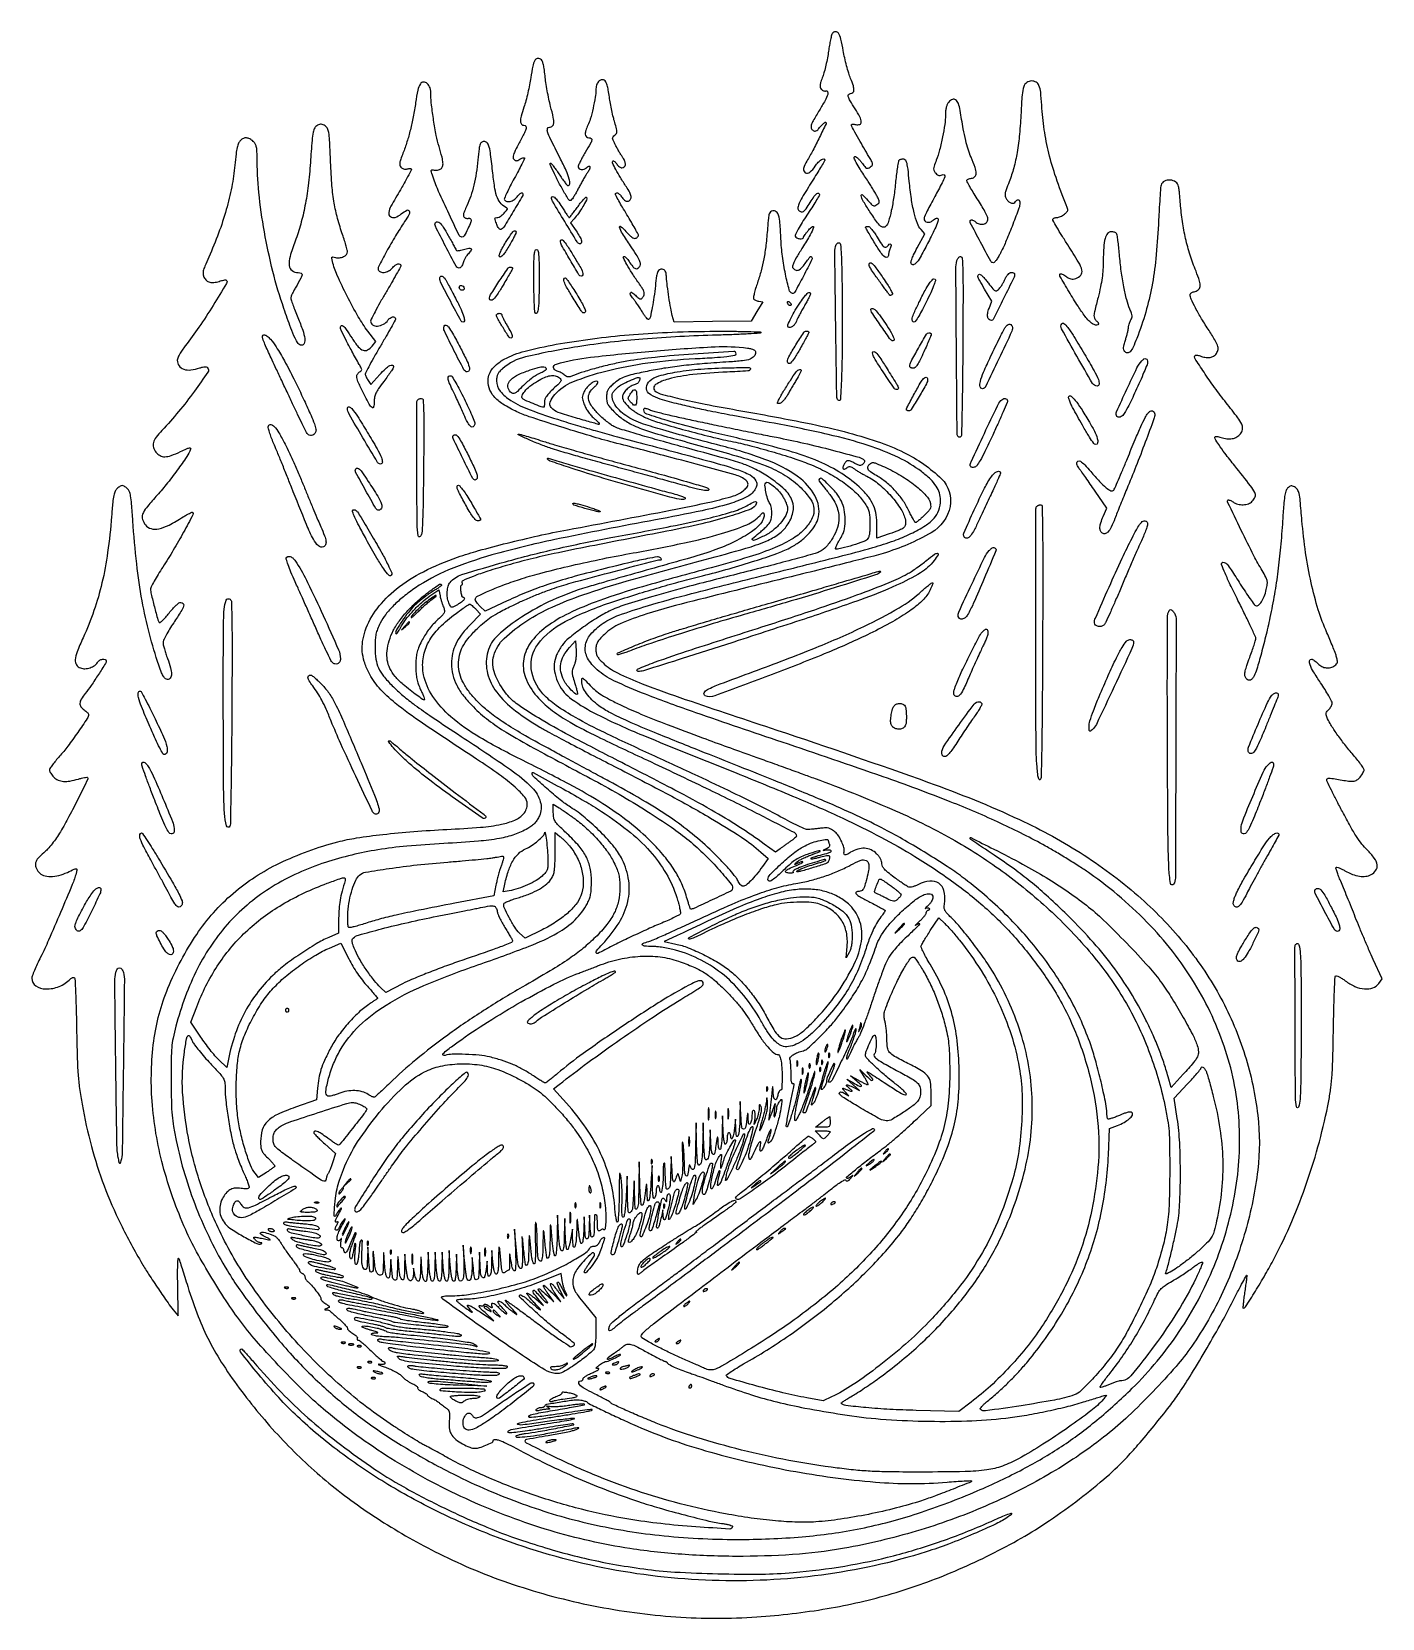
# Model space of a CAD drawing. Extents: x 118 to 879, y 65 to 960.
import ezdxf

# ---------------------------------------------------------------- set-up
doc = ezdxf.new("R2010")
doc.units = 0

msp = doc.modelspace()

# ---------------------------------------------------------------- linework, layer by layer
for points in [[(569.270757, 958.75, 0.104203), (568.832164, 957.852014, 0.008514), (568.233836, 955.292642, 0.011139), (567.63478, 952.183619, 0.00834), (567.108746, 948.735591, -0.012877), (566.500752, 944.979233, -0.010089), (565.654676, 940.938292, -0.010226), (564.714174, 937.208691, -0.024508), (563.826807, 934.499064, 0.010909), (562.762521, 931.525122, 0.05218), (562.373941, 929.767547, 0.096185), (562.471157, 928.531001, 0.106016), (563.026587, 927.467964, 0.062434), (563.621224, 926.910251, 0.062825), (564.333924, 926.517957, 0.068941), (565.051666, 926.342294, 0.117732), (565.660214, 926.423106, -0.413647), (566.624393, 925.994814, -0.174662), (566.659638, 924.429064, -0.044464), (565.144331, 920.963503, -0.010578), (562, 915.5, 0.004754), (558.477732, 909.541409, 0.054454), (557.378736, 907.050801, 0.16517), (557.411118, 905.481047, 0.133297), (558.386993, 904.093788, 0.12672), (559.209566, 903.705905, 0.163618), (560.03168, 903.818266, 0.084852), (561.010701, 904.53132, 0.018127), (562.428091, 906.096911, -0.016775), (563.483191, 907.268681, -0.027988), (564.455686, 908.17145, -0.027607), (565.257942, 908.765121, -0.355783), (565.6035, 908.729834, -0.318604), (565.742534, 907.91265, -0.001714), (562.046405, 900.295645, -0.007546), (558.282901, 892.892082, -0.012888), (554.890506, 886.843765, 0.069835), (553.103829, 882.588138, 0.333433), (554.034742, 880.295016, 0.323883), (556.544241, 880.508732, 0.068806), (559.618698, 884, -0.039553), (561.345177, 886.207776, -0.065946), (563.152735, 887.719055, -0.158506), (564.408116, 888.039961, -0.395552), (565, 887.408847, -0.133243), (564.885315, 886.986127, -0.001102), (563.131669, 884.007184, -0.003833), (561.077647, 880.595473, -0.002446), (558.639725, 876.658847, 0.002934), (552.92251, 867.406838, 0.025225), (550.604988, 863.136265, 0.064664), (549.788541, 860.652714, 0.248393), (550.251244, 859.148756, 0.123158), (551.68665, 858.287713, 0.224638), (553.010045, 858.483268, 0.095332), (554.512169, 859.965505, 0.014433), (556.811501, 863.528362, -0.016714), (558.929849, 866.77816, -0.063103), (560.559461, 868.573199, -0.281176), (561.492346, 868.723201, -0.30442), (562, 867.966665, -0.135105), (561.806411, 867.263303, -0.002836), (559.921367, 864.138719, -0.00638), (557.635567, 860.503083, -0.004229), (554.923801, 856.386427, 0.009076), (552.243159, 852.229862, 0.013758), (550.079243, 848.512202, 0.008672), (548.439777, 845.380449, 0.210878), (548.392416, 844.419763, 0.195068), (549.232708, 843.520849, 0.074508), (550.9078, 843.029992, 0.089672), (552.44624, 843.095499, 0.350751), (553, 843.787774, -0.142033), (553.136138, 844.257352, -0.010974), (553.869312, 845.361169, -0.014323), (554.8258, 846.654191, -0.010428), (555.959359, 848.037774, -0.072747), (558.096953, 849.906205, -0.714183), (558.70974, 849.423417, -0.047075), (556.815361, 845.303044, -0.008622), (552.484157, 838.114475, 0.005801), (549.235797, 832.791302, 0.026884), (547.564111, 829.600196, 0.047384), (546.844414, 827.526803, 0.237343), (547.112476, 826.364475, 0.160427), (548.840573, 825.281214, 0.213359), (550.643166, 825.606674, 0.079033), (552.944171, 827.779603, 0.011879), (556.70955, 832.916667, -0.164883), (556.864463, 833.030857, -0.119824), (557.079698, 833.04592, -0.092313), (557.32533, 832.955493, -0.062218), (557.561761, 832.771572, -0.324585), (557.794694, 831.306643, -0.003699), (552.978941, 821.997971, -0.003596), (548.021902, 812.749335, -0.363144), (546.751656, 812.249448, -0.253533), (544.947566, 814.176543, -0.012176), (542.855846, 823.050471, -0.019444), (541.14087, 833.146865, -0.021586), (540.289362, 843, 0.007473), (539.769145, 851.961194, 0.052699), (538.99613, 856.252229, 0.149541), (537.691626, 858.241508, 0.211812), (535.682339, 858.810684, 0.148906), (534.462625, 858.240851, 0.137617), (533.721692, 857.071, 0.048033), (533.253856, 854.703291, 0.004899), (532.743272, 849, -0.008813), (531.808322, 839.402886, -0.016833), (530.663055, 831.742246, -0.0195), (529.144461, 824.984838, -0.018326), (527.077136, 818.222763, 0.009769), (526.051245, 815.06163, 0.014302), (525.28335, 812.239539, 0.009629), (524.763662, 809.891413, 0.190909), (524.892238, 809.179687, 0.108829), (525.282677, 808.779291, 0.037679), (525.992884, 808.385882, 0.03531), (526.866162, 808.057231, 0.034278), (527.785664, 807.850815), (530.071328, 807.5), (526.785664, 802.057553), (523.5, 796.615106), (501.78425, 796.323499), (480.068501, 796.031891), (479.072786, 799.765945, -0.020916), (478.163351, 803.856496, -0.006523), (477.137057, 810.062194, -0.006757), (476.249679, 816.482863, -0.014163), (475.769094, 821.5, 0.021449), (475.53828, 823.588633, 0.090536), (475.127478, 824.774285, 0.143034), (474.433424, 825.45072, 0.086942), (473.33589, 825.808296, 0.14771), (471.813614, 825.575435, 0.18652), (470.843011, 824.54788, 0.063894), (470.207819, 822.164815, 0.006919), (469.530301, 816.5, -0.009675), (468.739559, 810.18393, -0.011175), (467.735686, 804.201193, -0.007133), (466.6818, 799.077547, -0.130257), (465.92487, 797.609965, -0.389384), (465.437284, 797.564529, -0.043063), (464.530954, 798.385134, -0.034841), (463.445364, 799.729588, -0.019517), (462.309965, 801.498674, 0.008772), (461.0604, 803.540875, 0.00675), (459.627938, 805.726572, 0.006831), (458.232933, 807.733998, 0.01613), (457.125568, 809.180944, -0.028821), (455.452575, 811.485841, -0.284929), (455.435292, 812.631311, -0.435886), (456.301241, 812.814639, -0.035191), (458.318394, 811.17061, 0.017678), (460.193752, 809.529652, 0.156341), (461.204976, 809.133577, 0.2437), (462.016956, 809.491268, 0.046628), (462.935092, 810.878718, 0.124797), (463.235408, 812.089713, 0.091284), (462.97641, 813.456414, 0.050237), (462.049533, 815.28228, 0.011771), (460.128517, 818.128718, -0.010291), (456.347764, 823.695193, -0.017435), (453.445442, 828.524046, -0.013839), (451.46668, 832.33755, -0.553387), (451.881925, 833, -0.160675), (452.407044, 832.826781, -0.033822), (453.153052, 832.192188, -0.032213), (453.955245, 831.302807, -0.0257), (454.703849, 830.25, 0.026813), (456.749958, 827.385939, 0.132156), (458.334453, 826.220771, 0.258861), (459.682123, 826.404272, 0.109805), (460.910859, 827.833438, 0.178754), (461.101424, 829.209344, 0.058715), (460.421448, 831.17247, 0.030766), (458.769871, 834.109565, 0.006263), (455.466258, 839.083438, -0.00909), (450.950816, 845.965934, -0.064559), (449.277542, 849.580813, -0.749917), (449.952739, 850.031409, -0.037958), (452.944489, 847.105348, 0.017473), (454.760332, 845.177772, 0.043616), (456.247544, 843.942504, 0.06449), (457.460441, 843.315458, 0.180613), (458.401851, 843.323963, 0.04966), (459.01316, 843.631146, 0.054696), (459.530544, 844.044567, 0.061904), (459.883886, 844.496385, 0.135838), (460, 844.915897, 0.124996), (459.82817, 845.592499, 0.002445), (458.090625, 848.755777, 0.005706), (455.990975, 852.434867, 0.003777), (453.5, 856.613532, -0.00322), (451.00883, 860.781962, -0.004935), (448.909375, 864.428717, -0.001847), (447.150988, 867.581166, -0.126952), (447, 868.16625, -0.269514), (447.384434, 868.827641, -0.247126), (448.177675, 868.853999, -0.08834), (449.411875, 867.958744, -0.034378), (450.772519, 866.337725, 0.035059), (451.722962, 865.208527, 0.071456), (452.637849, 864.500844, 0.096549), (453.515565, 864.206844, 0.124924), (454.355926, 864.30634, 0.169806), (455.559753, 865.326109, 0.170786), (455.862142, 866.871154, 0.087616), (455.115071, 869.126851, 0.024499), (453.185459, 872.319825, -0.009933), (449.806142, 877.560606, -0.016716), (447.208458, 882.103613, -0.011002), (445.339679, 885.837943, -0.322082), (445.521151, 886.828506, -0.273218), (445.900155, 886.91845, -0.080118), (446.458085, 886.641811, -0.056156), (447.101084, 886.063601, -0.033593), (447.731284, 885.25, 0.039392), (448.414225, 884.389096, 0.041334), (449.213615, 883.660938, 0.04499), (450.006124, 883.157135, 0.119652), (450.653357, 883, 0.185045), (451.968163, 883.50385, 0.186978), (452.60237, 884.754827, 0.118248), (452.347121, 886.621706, 0.060712), (451.223953, 888.714506, -0.014866), (450.316831, 890.086743, -0.006497), (449.192276, 891.956919, -0.006423), (448.048647, 893.975117, -0.008529), (447.063855, 895.840963, -0.00858), (445.750789, 898.549383, -0.089493), (445.439426, 899.740168, -0.190265), (445.697918, 900.579379, -0.066245), (446.628197, 901.470082, 0.07919), (447.567592, 902.417069, 0.157873), (447.886392, 903.41175, 0.066637), (447.675303, 904.95338, 0.006211), (446.606653, 908.64775, -0.015186), (445.837693, 911.496656, -0.006855), (444.994863, 915.273638, -0.00678), (444.213269, 919.288226, -0.009201), (443.623778, 922.933582, 0.010312), (442.967289, 926.93682, 0.030116), (442.293082, 929.6521, 0.044213), (441.546967, 931.45715, 0.136), (440.653483, 932.41495, 0.204613), (439.026514, 932.654403, 0.154892), (437.485332, 931.677673, 0.105958), (436.377275, 929.58749, 0.069192), (436, 926.874246, -0.043769), (435.647449, 922.854553, -0.011889), (434.386329, 916.592794, -0.011409), (432.844857, 910.436276, -0.052322), (431.505573, 907.010777, 0.039215), (430.307922, 904.169042, 0.098032), (430.028318, 901.94445, 0.179393), (430.655153, 900.560973, 0.200204), (432, 900, -0.134854), (433.363956, 899.625318, -0.329232), (433.745644, 898.718768, -0.071387), (432.97236, 896.783479, -0.005012), (430, 891.741638, 0.009572), (428.46811, 889.088167, 0.012489), (427.175, 886.60101, 0.010132), (426.196646, 884.491263, 0.103859), (426, 883.554774, 0.230957), (426.498461, 882.533216, 0.147401), (427.754712, 882.045684, 0.110289), (429.383466, 882.278855, 0.106276), (430.783333, 883.183333, -0.100753), (431.965995, 883.965923, -0.482425), (432.571308, 883.623161, -0.152059), (432.368198, 882.234414, -0.041875), (431.237339, 880.307575, 0.016024), (430.301108, 878.885991, 0.006167), (429.089752, 876.855975, 0.006098), (427.828845, 874.620055, 0.007477), (426.708015, 872.5, -0.006389), (425.628887, 870.448035, -0.006323), (424.494014, 868.417135, -0.006225), (423.45647, 866.665148, -0.024223), (422.749707, 865.622163, -0.064452), (421.853209, 864.702642, -0.317893), (421.170188, 864.665882, -0.112954), (420.406566, 865.431597, -0.007411), (418.778161, 868.122163, -0.009538), (415.541549, 873.903584, -0.010628), (412.647147, 879.601211, -0.003876), (410.181546, 884.824652, -0.314456), (410.330917, 885.664251, -0.436115), (410.688725, 885.650971, -0.00884), (411.973166, 884.105841, -0.014905), (413.484887, 882.100842, -0.008731), (415.179628, 879.617103, 0.006249), (416.882008, 877.095369, 0.009691), (418.419775, 874.967052, 0.004463), (419.764007, 873.213382, 0.222446), (420.143011, 873.020807, 0.400539), (421.227039, 873.990129, 0.089344), (420.957016, 876.710025, 0.038148), (419.203527, 881.463118, 0.009714), (415.634593, 888.868171, -0.002713), (410.474701, 899.201791, -0.032706), (408.775621, 903.3084, -0.154011), (408.735708, 905.183021, -0.333184), (409.825624, 906, 0.185756), (411.489507, 906.640245, 0.197685), (412.240318, 908.211329, 0.067809), (411.987461, 911.367566, 0.009691), (410.474864, 917.692602, -0.011226), (409.518781, 921.745495, -0.00718), (408.581926, 926.492466, -0.007214), (407.797481, 931.172633, -0.013354), (407.31726, 934.996415, 0.009832), (406.838583, 939.037879, 0.031754), (406.298764, 941.68669, 0.049298), (405.640933, 943.418348, 0.137881), (404.777524, 944.372342, 0.20479), (402.970591, 944.658703, 0.213933), (401.558886, 943.544099, 0.071746), (400.441752, 940.36281, 0.011873), (399.334909, 933.942304, -0.012349), (398.632343, 929.889923, -0.008122), (397.6335, 925.262808, -0.008173), (396.513957, 920.788754, -0.015583), (395.444286, 917.239295, 0.013402), (393.880758, 912.131799, 0.068265), (393.48479, 909.193267, 0.179834), (394.066185, 907.640378, 0.217509), (395.468615, 907, -0.241605), (396.500907, 906.470265, -0.22618), (396.711528, 905.297329, -0.051126), (395.742189, 902.793433, -0.005055), (392.75, 897.068876, 0.007147), (390.563998, 892.843717, 0.037829), (389.579814, 890.432554, 0.079881), (389.342221, 888.886579, 0.195375), (389.774959, 887.842213, 0.059197), (390.523734, 887.244308, 0.139956), (391.204212, 887.050495, 0.110397), (391.989873, 887.226626, 0.029461), (393.122338, 887.844329, -0.025951), (393.95184, 888.304359, -0.037576), (394.729854, 888.614521, -0.041967), (395.364103, 888.756584, -0.234634), (395.684526, 888.648808, -0.317947), (395.757042, 888.225647, -0.002661), (394.220616, 885.055375, -0.008025), (392.340039, 881.377387, -0.00493), (390.013244, 877.103605, 0.007767), (387.697653, 872.792332, 0.01204), (385.847923, 868.99488, 0.006369), (384.428009, 865.784781, 0.243999), (384.485114, 865.024086, 0.201649), (385.758033, 864.116759, 0.115142), (387.67707, 864.132065, 0.08967), (389.808084, 865.073791, 0.075529), (391.622799, 866.75, -0.028137), (392.519095, 867.75045, -0.046198), (393.394072, 868.475054, -0.060691), (394.127767, 868.855254, -0.292438), (394.56621, 868.760821, -0.340929), (394.741074, 867.448835, -0.003109), (389.425122, 858.393813, -0.004366), (384.092191, 849.613225, -0.179407), (382.363667, 848.268332, -0.241618), (381.848798, 848.355636, -0.064564), (381.233992, 848.953066, -0.050478), (380.623089, 849.90635, -0.033415), (380.113667, 851.103779, -0.00412), (379.185054, 853.839923, -0.12047), (379.127178, 854.569457, -0.325695), (379.485786, 854.924539, -0.033208), (380.75, 855.031425, 0.17003), (382.123519, 855.540272, 0.027991), (384.229886, 857.493129, 0.0269), (386.015038, 859.555613, 0.467667), (385.848274, 860.318393, -0.083312), (382.618271, 862.758094, -0.093637), (380.516536, 866.030415, -0.056024), (379.094479, 871.12375, -0.012811), (377.891551, 879.999205, 0.003189), (376.678578, 890.457124, 0.032173), (375.866951, 894.766205, 0.095431), (374.865345, 896.889453, 0.202229), (373.334761, 897.808296, 0.158034), (371.782786, 897.538857, 0.184553), (370.801438, 896.42092, 0.059619), (370.17492, 893.819436, 0.006077), (369.508418, 887.5, -0.016293), (368.57732, 880.120399, -0.019551), (367.206209, 873.257455, -0.02113), (365.434019, 867.06043, -0.029231), (363.293858, 861.690292, 0.008741), (361.881473, 858.529285, 0.05256), (361.354208, 856.810772, 0.125274), (361.414558, 855.7452, 0.179748), (361.989848, 855.006275, 0.042557), (362.584991, 854.705075, 0.047074), (363.202992, 854.521078, 0.052603), (363.753296, 854.471314, 0.135482), (364.133156, 854.582295, -0.129629), (364.456314, 854.680758, -0.100691), (364.820428, 854.620962, -0.088778), (365.170179, 854.41104, -0.07503), (365.4496, 854.081549, -0.239617), (365.579321, 852.526169, -0.018164), (363.790349, 848.55733, -0.0176), (361.721111, 844.724199, -0.266182), (360.457148, 844, -0.287794), (358.958403, 844.940564, -0.002186), (352.460537, 858.546872, -0.007958), (346.644332, 871.389469, -0.027998), (343.506692, 879.896405, -0.019776), (343.152079, 881.241189, -0.213449), (343.2624, 881.779041, -0.276305), (343.710242, 881.973018, -0.031351), (344.839669, 881.752178, 0.064703), (345.754808, 881.635743, 0.04488), (346.794398, 881.732049, 0.045048), (347.794577, 882.011129, 0.067409), (348.590937, 882.442837, 0.158149), (349.570219, 883.798082, 0.098492), (349.798502, 885.762775, 0.044002), (349.253917, 888.961715, 0.007261), (347.575674, 895, -0.023128), (346.053853, 901.235839, -0.009332), (344.532653, 909.866978, -0.009066), (343.350174, 918.402509, -0.02957), (343.005895, 924.095012, 0.024499), (342.892372, 926.351357, 0.051896), (342.539968, 928.063802, 0.0649), (341.913007, 929.408531, 0.067437), (340.968872, 930.52817, 0.185717), (338.812561, 931.360342, 0.260785), (337.049539, 930.376162, 0.08633), (335.642199, 926.844587, 0.015515), (334.397747, 919.845112, -0.010912), (333.039517, 911.775359, -0.014264), (331.427901, 904.468916, -0.015251), (329.50887, 897.696571, -0.016538), (327.226049, 891.23691, 0.009373), (325.968868, 887.835428, 0.046955), (325.483709, 885.865194, 0.090831), (325.528865, 884.520417, 0.12007), (326.064216, 883.422624, 0.078802), (326.761567, 882.810021, 0.075563), (327.62408, 882.4324, 0.070611), (328.612049, 882.312422, 0.056501), (329.675797, 882.454766, -0.031334), (330.566769, 882.619896, -0.054619), (331.317265, 882.628513, -0.08059), (331.826898, 882.493768, -0.296095), (332, 882.227088, -0.125328), (331.775733, 881.346422, -0.001983), (329.265783, 876.78109, -0.00398), (325.783754, 870.622769, -0.001235), (320.451999, 861.418416, 0.095361), (319.206188, 857.866708, 0.273726), (320.154974, 855.539736, 0.248533), (322.779604, 855.110564, 0.085559), (326.272871, 857, -0.037418), (329.507334, 859.173704, -0.443445), (330.785589, 858.753133, -0.233853), (330.70552, 856.815317, -0.022677), (328.192428, 852.680175, 0.012649), (323.079181, 844.634626, 0.010336), (318.010435, 835.785423, 0.004054), (313.466544, 827.29501, 0.215677), (313.361539, 825.500227, 0.217892), (314.581171, 824.304957, 0.118881), (316.705893, 824.071192, 0.093353), (319.151657, 824.863376, 0.089158), (321.186949, 826.5, -0.047603), (322.830431, 828.061933, -0.093357), (324.426638, 828.890205, -0.201231), (325.510419, 828.77634, -0.273789), (326, 827.949277, -0.124945), (325.811448, 827.206514, -0.001642), (323.503125, 822.986037, -0.004604), (320.757757, 818.112107, -0.002992), (317.5, 812.528623, 0.004579), (314.242968, 806.905466, 0.006757), (311.496875, 801.906461, 0.003429), (309.264194, 797.638286, 0.119336), (309, 796.547122, 0.255969), (310.11063, 794.519806, 0.159001), (312.804, 793.823235, 0.111593), (316.18607, 794.812439, 0.112167), (318.806704, 797.158699, -0.085983), (320.000508, 798.344583, -0.108113), (321.43567, 798.943149, -0.180341), (322.528247, 798.747605, -0.265179), (323, 797.920654, -0.124664), (322.807193, 797.159366, -0.001723), (320.503125, 792.937198, -0.004719), (317.757718, 788.056877, -0.003073), (314.5, 782.471377, 0.003778), (311.242612, 776.868306, 0.005694), (308.496875, 771.93245, 0.002476), (306.227967, 767.692114, 0.122193), (306, 766.773229, 0.079599), (306.106395, 766.109139, 0.024813), (306.470066, 765.164062, 0.024102), (306.987751, 764.13257, 0.024422), (307.600226, 763.16037), (309.200452, 760.875728), (314.203125, 766.437864, -0.019), (317.384227, 769.715277, -0.059051), (319.84189, 771.561783, -0.180294), (321.301339, 771.811749, -0.360409), (322, 770.96839, -0.141389), (321.807696, 770.301934, -0.005307), (320.384375, 768.093263, -0.009219), (318.607359, 765.504129, -0.006317), (316.5, 762.629368, 0.009855), (313.545959, 758.539221, 0.040172), (312.008734, 755.888207, 0.061272), (311.254487, 753.633273, 0.050141), (311, 751.101961, -0.05125), (310.699412, 748.177092, -0.563873), (309.798359, 747.859257, -0.098137), (308.243781, 749.752851, -0.006468), (304.973141, 756.053419, -0.008271), (302.176956, 761.851804, -0.061921), (301.250061, 764.754283, -0.160146), (301.488879, 766.550663, -0.15113), (302.75, 767.905054, 0.054353), (303.700428, 768.59752, 0.219886), (303.972354, 769.241296, 0.112319), (303.734799, 770.145474, 0.010196), (302.607097, 772.204744, -0.005336), (298.398919, 779.714969, -0.008743), (295.015184, 786.17376, -0.006083), (292.4376, 791.470071, -0.108303), (292.016709, 793.309017, -0.282629), (292.51571, 794.138365, -0.323593), (293.413991, 794.00475, -0.047988), (295.255921, 791.823755, -0.006771), (298.541086, 786.937061, 0.026624), (302.077462, 782.102735, 0.130119), (304.797309, 780.131241, 0.22637), (307.280645, 780.322353, 0.095851), (309.870956, 782.563077), (311.887073, 785.126154), (307.475579, 790.926888, -0.031859), (302.07126, 799.059915, -0.013101), (295.761013, 810.704741, -0.012598), (290.180151, 822.400927, -0.043973), (287.456019, 830.299371, -0.015704), (287.088807, 831.99866, -0.224453), (287.244021, 832.581729, -0.263519), (287.77286, 832.777001, -0.021078), (289.28606, 832.46434, 0.089582), (291.549205, 832.311987, 0.083584), (293.782521, 832.949959, 0.097139), (295.419028, 834.165111, 0.186732), (296, 835.666496, 0.066342), (295.862767, 836.696228, 0.004801), (295.082761, 839.465184, 0.006656), (294.073453, 842.757196, 0.004984), (292.877483, 846.356825, -0.019387), (290.109625, 855.565814, -0.024405), (288.302414, 864.283834, -0.020319), (287.144421, 874.311715, -0.008608), (286.371315, 887.831995, 0.002265), (285.88756, 898.712374, 0.026824), (285.454921, 902.914507, 0.07796), (284.725768, 905.176476, 0.13158), (283.406734, 906.653067, 0.037631), (282.192012, 907.324284, 0.085183), (281.180217, 907.593041, 0.093381), (280.19636, 907.497755, 0.052204), (279.078865, 907.042207, 0.137886), (277.52405, 905.548243, 0.08592), (276.627907, 903.166652, 0.027349), (276.012279, 898.592648, 0.002024), (275.065332, 886, -0.012201), (273.814608, 872.930911, -0.017928), (272.025669, 861.531546, -0.019861), (269.609645, 851.26998, -0.022449), (266.466385, 841.651032, 0.019918), (263.606583, 833.047195, 0.094583), (263.129658, 827.903911, 0.215363), (264.728722, 825.113592, 0.157832), (268.168615, 824, -0.105286), (269.852317, 823.641484, -0.340705), (270.360577, 822.698735, -0.086109), (269.681681, 820.742767, -0.006101), (266.810675, 815.705994, 0.011206), (265.734435, 813.772256, 0.013944), (264.825636, 811.926684, 0.012236), (264.150321, 810.352331, 0.095473), (264, 809.572269, 0.083757), (264.150975, 808.677321, 0.003992), (265.175, 805.802854, 0.006451), (266.467627, 802.400901, 0.004591), (268, 798.621527, -0.014028), (270.751232, 791.45027, -0.052046), (271.873819, 786.746592, -0.121991), (271.570259, 784.059698, -0.313591), (270.046794, 783, -0.236412), (268.265135, 783.89228, -0.048797), (266.391233, 786.985483, -0.024998), (264.001859, 792.681621, -0.00436), (260.132445, 803.673637, -0.020672), (253.912417, 824.638548, -0.018021), (249.116638, 847.024805, -0.018378), (246.041558, 869.125879, -0.025061), (245.008553, 889.211045, 0.011867), (244.917039, 892.869786, 0.049358), (244.593309, 895.050488, 0.07794), (243.938421, 896.592657, 0.066003), (242.811439, 897.961045, 0.061003), (240.895496, 899.352624, 0.10785), (239.032218, 899.911588, 0.122611), (237.272114, 899.614117, 0.093766), (235.653143, 898.510286, 0.092657), (234.537373, 896.881508, 0.048346), (233.762552, 894.537201, 0.027029), (233.140438, 890.881216, 0.005842), (232.482002, 884.5, -0.025677), (230.736889, 872.334603, -0.020604), (227.656368, 859.469417, -0.019497), (223.314175, 846.153281, -0.017182), (217.779061, 832.632408, 0.006066), (215.547937, 827.510123, 0.040191), (214.675463, 824.862463, 0.084769), (214.55055, 823.051013, 0.098091), (215.054065, 821.398978, 0.082648), (216.497717, 819.524645, 0.120155), (218.31093, 818.509468, 0.101253), (220.625244, 818.348567, 0.046626), (223.582702, 819.027294, -0.015854), (224.979777, 819.439745, -0.022942), (226.238494, 819.707358, -0.019942), (227.260058, 819.834408, -0.2208), (227.636763, 819.69657, -0.345076), (227.864076, 817.82455, -0.003372), (220.287927, 805.480601, -0.010717), (212.214665, 793.121772, -0.015799), (204.561486, 782.662139, 0.017792), (202.815212, 780.255436, 0.020841), (201.339936, 777.851566, 0.020296), (200.273253, 775.74214, 0.107307), (200, 774.483568, 0.159788), (201.005911, 771.416298, 0.154006), (203.646646, 769.485276, 0.10969), (207.726661, 769.045921, 0.059004), (212.67835, 770.200652, -0.02133), (214.32493, 770.717808, -0.061167), (215.51001, 770.884193, -0.091649), (216.403931, 770.734901, -0.10972), (217.12243, 770.27757, -0.361142), (217.346905, 767.851567, -0.007277), (209.714155, 757.055837, -0.015509), (200.786773, 745.576455, -0.01687), (191.40254, 735, 0.028971), (188.108532, 731.101513, 0.09398), (186.623244, 728.074921, 0.137951), (186.63759, 725.400202, 0.097049), (188.016055, 722.706719, 0.101693), (190.313556, 720.765304, 0.130955), (192.989014, 720.114901, 0.082586), (196.558163, 720.789311, 0.022585), (201.860802, 723.010727, -0.00586), (205.255015, 724.568037, -0.049149), (206.854041, 725.098327, -0.27324), (207.449894, 724.906501, -0.280068), (207.560586, 724.297289, -0.057898), (205.405271, 720.178208, -0.00861), (199.991514, 712.513609, -0.010373), (193.797982, 704.415742, -0.015521), (188.028867, 697.631544, 0.012606), (182.596317, 691.318064, 0.082408), (180.522101, 687.702796, 0.163889), (180.430175, 684.790177, 0.093566), (182.07258, 681.634859, 0.165531), (185.244732, 679.573783, 0.115392), (189.548213, 679.494861, 0.067592), (195.375672, 681.598369, 0.022149), (203.288022, 686.188529, -0.013164), (205.164959, 687.322933, -0.020694), (206.839383, 688.186021, -0.015947), (208.214382, 688.771678, -0.29737), (208.654155, 688.679178, -0.329661), (208.849802, 687.37151, -0.002649), (203.581805, 677.581695, -0.00916), (197.807014, 667.432044, -0.010367), (191.889712, 657.916567, 0.007023), (189.250323, 653.734841, 0.009885), (187.023853, 649.927969, 0.006518), (185.275168, 646.699474, 0.121433), (185, 645.58318, 0.058432), (185.339668, 642.686568, 0.005202), (187.115062, 635.551262, 0.00307), (189.087649, 628.148354, 0.126653), (189.902308, 626.720608, 0.390278), (190.418638, 626.691599, 0.01867), (191.828051, 627.941296, 0.022338), (193.524996, 629.714646, 0.013198), (195.395743, 631.970608, -0.015683), (197.469452, 634.446192, -0.026805), (199.369282, 636.358027, -0.029654), (200.990653, 637.657574, -0.155324), (202.066351, 638, -0.242381), (203.375256, 637.325889, -0.244582), (203.579753, 635.873391, -0.055643), (202.117658, 632.854692, -0.006365), (198, 626.5, 0.010529), (195.70365, 622.890585, 0.013728), (193.764859, 619.489518, 0.011332), (192.302367, 616.596037, 0.111555), (192.002108, 615.272829, 0.058746), (192.149437, 614.012963, 0.010474), (192.747838, 611.714711, 0.011193), (193.570047, 609.038261, 0.009891), (194.543724, 606.287605, -0.02154), (196.256965, 601.063978, -0.069502), (196.74793, 597.451243, -0.149071), (196.09787, 595.347326, -0.248738), (194.5, 594.5, -0.174765), (193.361559, 594.910456, -0.084771), (192.339929, 596.100042, -0.042161), (191.231641, 598.358633, -0.008799), (189.699666, 602.5, -0.020708), (184.314346, 620.203471, -0.018833), (180.216455, 638.858815, -0.016815), (177.176787, 659.683753, -0.010808), (174.989811, 684, 0.003113), (174.282928, 693.495356, 0.022843), (173.709845, 698.011884, 0.050712), (172.97721, 700.626252, 0.1226), (171.821568, 702.25, 0.029234), (170.12226, 703.541336, 0.148928), (168.999333, 703.883395, 0.148124), (167.873063, 703.542255, 0.028818), (166.158419, 702.25, 0.113586), (165.011982, 700.713859, 0.054249), (164.264323, 698.351712, 0.025901), (163.679435, 694.383965, 0.004053), (162.996096, 686.5, -0.014664), (160.794582, 666.133796, -0.023427), (157.59562, 648.930475, -0.025765), (153.079793, 633.35616, -0.024146), (146.902198, 617.979566, 0.013254), (143.526369, 610.078673, 0.073713), (142.477055, 605.599728, 0.169427), (143.190563, 602.836542, 0.156025), (145.490513, 601.003607, 0.103379), (147.993786, 600.606576, 0.066299), (150.898152, 601.138494, 0.067689), (153.489194, 602.386003, 0.124516), (155.056293, 604.105184, -0.134423), (156.173448, 605.283783, -0.090181), (157.917506, 605.950301, -0.125776), (159.403295, 605.853476, -0.3246), (160, 605.031182, -0.141051), (159.572067, 603.544422, -0.003257), (155.599115, 597.305223, -0.00805), (151.51003, 591.193215, -0.016946), (148.102172, 586.612495, 0.033657), (145.889911, 583.421631, 0.118958), (145.153157, 581.057759, 0.173095), (145.70026, 579.13682, 0.092891), (147.5, 577.408043, -0.025432), (148.457094, 576.708901, -0.031768), (149.265625, 575.9628, -0.033239), (149.842869, 575.271271, -0.158588), (150, 574.788325, -0.148075), (149.332809, 572.584838, -0.004564), (143.941381, 564.655904, -0.009844), (138.317392, 556.876824, -0.021644), (133.652259, 551.2122, 0.011061), (131.487238, 548.693861, 0.015157), (129.660351, 546.328568, 0.011854), (128.265002, 544.304877, 0.14601), (128, 543.416745, 0.107857), (128.162372, 542.672784, 0.031225), (128.721023, 541.630942, 0.029828), (129.51513, 540.505006, 0.027881), (130.454545, 539.454545, 0.093695), (132.876645, 537.802639, 0.083854), (135.831487, 537.065774, 0.063638), (139.543923, 537.251663, 0.028808), (144.288186, 538.386217, -0.012163), (146.089579, 538.880907, -0.018115), (147.688898, 539.217541, -0.013404), (148.998266, 539.407971, -0.229669), (149.397012, 539.269654, -0.320871), (149.56703, 538.244898, -0.001376), (144.298513, 527.592994, -0.006751), (138.965843, 517.23835, -0.011076), (134.141752, 508.638892, -0.017969), (131.959545, 505.229216, -0.016306), (129.469525, 501.86986, -0.016979), (126.962558, 498.920055, -0.033699), (124.75, 496.795773, 0.03673), (121.566725, 493.702252, 0.118629), (120.187836, 491.117819, 0.1557), (120.325434, 488.616647, 0.079361), (121.911647, 485.860784, 0.147938), (124.550278, 484.06954, 0.074194), (128.569286, 483.44349, 0.06314), (133.305909, 484.013181, 0.052748), (138.065724, 485.757176, -0.00509), (141.963, 487.622633, -0.135165), (143.090419, 487.813317, -0.429486), (143.509634, 487.271279, -0.032353), (143.062519, 485.25, -0.027366), (140.831887, 478.885435, -0.002421), (134.253815, 463.18083, -0.003278), (127.509043, 447.579753, -0.012623), (123.011307, 438.022531, 0.007488), (121.091982, 434.050551, 0.009923), (119.472071, 430.376945, 0.007572), (118.23216, 427.2755, 0.091549), (118, 426.018169, 0.252548), (120.281797, 421.788753, 0.141897), (126.011547, 420.020212, 0.101967), (133.436258, 421.415529, 0.099427), (139.780484, 425.637627, -0.051083), (140.407401, 426.148043, -0.072555), (141.057879, 426.45141, -0.094341), (141.629707, 426.510753, -0.185213), (142.035396, 426.314286, -0.178543), (142.353034, 425.563344, -0.000952), (142.714665, 417.514196, -0.003997), (143.037566, 408.292367, -0.002506), (143.274996, 397.5, 0.00272), (143.632877, 381.543844, 0.011039), (144.118012, 371.838183, 0.015637), (144.936949, 363.938099, 0.01051), (146.343157, 354.972837, 0.021514), (151.640132, 331.243335, 0.024471), (158.779713, 309.075302, 0.024024), (168.178666, 287.364036, 0.019383), (180.261484, 265, 0.01111), (183.9046, 259.141473, 0.003929), (189.372344, 250.911464, 0.003282), (194.841196, 242.931913, 0.022331), (197.739329, 239.135786), (200.55407, 235.771572), (200.29227, 253.135786, -0.003418), (200.232069, 260.440968, -0.010939), (200.331779, 265.310987, -0.021734), (200.559752, 267.961201, -0.788082), (200.922121, 268, -0.007877), (201.467894, 266.39006, -0.000703), (202.770319, 262.319721, -0.000916), (204.308077, 257.459743, -0.000715), (205.961751, 252.173518, 0.016835), (211.837418, 235.318084, 0.026509), (218.114467, 221.340613, 0.026205), (225.890705, 207.992111, 0.015973), (236.373588, 193.051824, 0.028673), (259.727628, 165.387118, 0.030998), (285.526819, 141.33417, 0.030442), (314.536503, 120.291749, 0.025798), (347.5, 101.632229, 0.034943), (389.382683, 84.237075, 0.031777), (434.622459, 72.189643, 0.03172), (481.111534, 65.955134, 0.034483), (526.723824, 65.911576, 0.024997), (566.324625, 70.604933, 0.029536), (603.07011, 79.092606, 0.029716), (638.370163, 91.797335, 0.025875), (673.63853, 109.122991, 0.019966), (689.62185, 118.884859, 0.014731), (706.526061, 130.893714, 0.014934), (722.236734, 143.520585, 0.025232), (734.510015, 155.123277, 0.013578), (741.55577, 162.903962, 0.00568), (750.638975, 173.745991, 0.005502), (759.305791, 184.573959, 0.017966), (764.698187, 192, 0.01075), (771.773347, 203.022877, 0.005058), (780.461319, 217.548963, 0.005062), (788.875031, 232.285625, 0.010464), (795.08912, 244, -0.002571), (798.087914, 249.875334, -0.004639), (800.614008, 254.653125, -0.001825), (802.737221, 258.546266, -0.764301), (802.928501, 258.5, -0.038437), (802.894513, 257.800368, -0.001478), (802.561979, 255.223437, -0.002637), (802.143062, 252.174949, -0.001855), (801.641023, 248.75, 0.006143), (801.178623, 245.395232, 0.010386), (800.884295, 242.572978, 0.004336), (800.70899, 240.223224, 0.438214), (800.912621, 240.009073, 0.252471), (802.159928, 240.706847, 0.002569), (807.710894, 249.54111, 0.008491), (813.332092, 258.942528, 0.009751), (818.368594, 268.109467, 0.019527), (828.26275, 288.917815, 0.018), (836.797872, 311.001609, 0.017831), (843.79831, 333.862686, 0.018224), (849.09505, 357, 0.015567), (850.256352, 364.313504, 0.015338), (850.967226, 371.721328, 0.009963), (851.408287, 381.500696, 0.002484), (851.731126, 397.5, -0.002529), (851.957653, 408.677084, -0.004036), (852.276648, 418.225894, -0.000959), (852.638467, 426.560504, -0.181443), (852.968908, 427.332832, -0.297284), (853.533202, 427.464723, -0.028493), (854.894621, 426.880614, -0.028994), (856.569753, 425.920977, -0.018443), (858.40568, 424.623858, 0.058333), (863.862968, 421.386363, 0.085487), (869.262371, 420.017196, 0.106895), (873.910754, 420.649502, 0.146913), (877.27411, 423.153237), (879.246014, 425.806474), (874.210997, 436.653237, -0.005255), (871.915285, 441.738073, -0.002726), (869.150322, 448.132513, -0.00271), (866.381137, 454.732807, -0.00412), (864.053616, 460.5, 0.001408), (861.864471, 466.010274, 0.001195), (859.522307, 471.817409, 0.001205), (857.363886, 477.095792, 0.003395), (855.82099, 480.772031, -0.008793), (854.669755, 483.600245, -0.013784), (853.790668, 486.074203, -0.007815), (853.155897, 488.139225, -0.273529), (853.276858, 488.610192, -0.27779), (853.703627, 488.716206, -0.018418), (854.948187, 488.282577, -0.022382), (856.471686, 487.607964, -0.014515), (858.171494, 486.699915, 0.03576), (862.464595, 484.635766, 0.057106), (866.391048, 483.580319, 0.068053), (869.905269, 483.535998, 0.088723), (872.972141, 484.485593, 0.12552), (875.703765, 486.915375, 0.190627), (876.380679, 489.980661, 0.120835), (874.775345, 493.778762, 0.039376), (870.736661, 498.391821, -0.033557), (867.73372, 501.742451, -0.022603), (864.754604, 505.929178, -0.016076), (861.313197, 511.656062, -0.0057), (856.75, 520.05784, -0.00308), (853.396642, 526.499238, -0.004684), (850.570312, 532.140447, -0.00184), (848.213104, 537.002708, -0.112402), (848, 537.938683, -0.198343), (848.235017, 538.507827, -0.154249), (848.834211, 538.82092, -0.070512), (849.935055, 538.859055, -0.016908), (851.75, 538.603332, 0.005758), (859.46438, 537.340379, 0.052836), (862.851655, 537.187218, 0.12332), (864.971112, 537.856311, 0.088503), (866.833376, 539.515302, 0.020995), (867.662715, 540.665921, 0.023195), (868.363554, 541.84532, 0.023402), (868.863399, 542.898862, 0.099375), (869, 543.579377, 0.151766), (868.74581, 544.39753, 0.007042), (867.045145, 546.797185, 0.011129), (864.894855, 549.608843, 0.007711), (862.345174, 552.694519, -0.011367), (857.472478, 558.680155, -0.013915), (853.206582, 564.497915, -0.014864), (849.869322, 569.646026, -0.045556), (848.046264, 573.378317, -0.045134), (847.684837, 574.668607, -0.105754), (847.712557, 575.664769, -0.105207), (848.145715, 576.565636, -0.044379), (849.062256, 577.556341, 0.045694), (849.803751, 578.362067, 0.039083), (850.430788, 579.330799, 0.040896), (850.861371, 580.309193, 0.083402), (851, 581.1345, 0.121407), (850.719791, 582.271493, 0.007998), (849.090625, 585.258915, 0.01121), (846.989869, 588.782072, 0.008123), (844.5, 592.612965, -0.010826), (840.500413, 598.84012, -0.045143), (838.52659, 602.833522, -0.12571), (838.260282, 605.066126, -0.376234), (839.325686, 606, -0.119751), (839.989484, 605.838706, -0.030188), (840.951861, 605.265625, -0.029061), (842.003512, 604.456899, -0.025743), (843, 603.5, 0.083504), (845.15349, 601.862953, 0.092562), (847.649198, 601.094308, 0.094734), (850.206728, 601.2858, 0.092193), (852.540553, 602.405995, 0.057101), (853.537863, 603.326644, 0.14109), (853.949808, 604.22265, 0.092696), (853.908114, 605.439359, 0.016465), (853.337282, 607.655995, 0.019208), (852.642744, 609.728318, 0.004539), (851.320198, 613.129313, 0.004666), (849.726839, 617.013469, 0.004583), (848.051921, 620.890604, -0.029472), (843.205255, 633.844522, -0.020061), (839.174847, 649.057759, -0.018486), (836.059928, 665.993456, -0.015439), (833.978744, 684.16235, 0.002446), (833.000722, 695.239327, 0.030307), (832.354349, 699.41569, 0.090298), (831.433362, 701.629413, 0.126935), (829.866358, 703.071523, 0.04603), (828.702919, 703.562597, 0.122663), (827.810038, 703.619192, 0.114925), (826.959321, 703.249796, 0.037796), (825.921464, 702.350388, 0.120543), (824.912813, 700.672495, 0.036557), (824.236125, 697.759462, 0.019589), (823.677147, 692.96204, 0.003535), (823.051032, 684, -0.007157), (821.89752, 669.047602, -0.009654), (820.399758, 655.562553, -0.010113), (818.448676, 642.666046, -0.009317), (815.930108, 629.5, -0.007191), (813.443065, 618.483068, -0.008244), (810.743116, 608.035544, -0.006425), (808.18253, 599.205185, -0.065886), (806.611919, 595.750192, -0.08341), (805.497124, 594.491083, -0.177093), (804.282295, 594.076154, -0.180078), (803.100966, 594.544925, -0.086541), (802.081748, 595.847253, -0.136571), (801.777485, 597.208298, -0.041598), (802.063666, 599.320404, -0.026798), (802.912533, 602.370876, -0.00774), (804.546564, 606.983332, 0.004479), (805.86947, 610.641587, 0.006201), (806.985553, 613.947015, 0.004018), (807.863545, 616.733966, 0.074426), (808, 617.645601, 0.108597), (807.782675, 618.634399, 0.001359), (805.041971, 624.526019, 0.003924), (801.78955, 631.328792, 0.002551), (797.930115, 639.139637, -0.003942), (793.593206, 647.97862, -0.010414), (790.671883, 654.391803, -0.006085), (788.643231, 659.265438, -0.300501), (788.842983, 660.242983, -0.291609), (790.178869, 660.53879, -0.126763), (791.743347, 659.464454, -0.035309), (794.132352, 656.297483, -0.003572), (799.215425, 648.341743, 0.006), (802.106615, 643.86469, 0.008801), (804.764931, 640.003979, 0.004905), (807.081448, 636.829576, 0.140904), (807.877959, 636.2233, 0.265918), (809.43087, 636.456669, 0.079136), (811.117466, 638.289449, 0.056086), (812.684767, 641.345405, 0.033758), (813.868036, 645.248645, 0.021364), (814.453755, 648.393565, 0.088928), (814.384659, 650.313344, 0.072117), (813.649553, 652.282136, 0.01114), (811.560028, 655.901183, -0.019077), (806.903571, 664.270089, -0.004502), (799.792452, 678.601693, -0.000726), (792.103683, 694.513207, -0.318696), (792.292853, 695.626187, -0.240903), (792.663747, 695.746058, -0.045814), (793.37279, 695.563679, -0.039817), (794.239651, 695.173523, -0.027132), (795.157839, 694.601999, 0.089345), (797.780805, 693.390163, 0.072947), (800.858841, 693.053496, 0.075611), (803.7938, 693.61073, 0.112176), (806, 695, 0.116158), (807.56488, 697.528954, 0.198129), (807.397753, 699.970157, 0.051432), (805.0524, 703.691841, 0.002595), (796.125658, 714.952827, -0.00495), (790.491515, 722.129411, -0.017085), (787.049111, 726.935991, -0.017958), (784.975393, 730.307503, -0.337202), (785.132679, 731.466013, -0.220953), (785.490846, 731.596948, -0.017579), (786.519292, 731.473362, -0.021206), (787.783892, 731.220761, -0.014557), (789.194429, 730.832401, 0.055608), (792.492515, 730.209455, 0.084489), (795.390301, 730.479722, 0.094546), (797.802285, 731.645161, 0.088258), (799.684061, 733.640569, 0.124568), (800.519799, 736.06325, 0.137366), (800.055401, 738.495017, 0.04728), (797.830304, 742.07416, 0.004136), (791.277054, 750.53585, -0.009353), (784.751445, 759.145931, -0.010314), (778.767851, 767.721587, -0.003765), (773.568345, 775.639518, -0.289477), (773.553904, 777.087218, -0.211349), (773.926873, 777.342739, -0.056368), (774.662063, 777.395372, -0.046954), (775.59404, 777.268799, -0.033637), (776.600501, 776.961789, 0.044215), (779.325119, 776.193194, 0.07147), (781.727543, 776.087712, 0.085419), (783.746348, 776.644789, 0.099215), (785.345012, 777.828741, 0.10842), (786.576128, 779.981086, 0.144685), (786.612401, 782.220362, 0.066587), (785.279459, 785.336896, 0.009642), (781.623105, 791.21559, -0.009285), (777.446015, 797.920858, -0.013509), (774.03556, 803.995939, -0.011597), (771.522138, 809.05202, -0.109975), (771, 811.397205, -0.136666), (771.162439, 811.980396, -0.083843), (771.630938, 812.524806, -0.072875), (772.326742, 812.948938, -0.063644), (773.147872, 813.180449, 0.124207), (775.532676, 814.174257, 0.211199), (776.573918, 816.024763, 0.101232), (776.238333, 819.192875, 0.019154), (774.259039, 824.689934, -0.019405), (770.968735, 833.84244, -0.01997), (768.432975, 843.135878, -0.019664), (766.615091, 852.73764, -0.0176), (765.47568, 862.814353, 0.002996), (765.216986, 865.909291, 0.00347), (764.932562, 868.852918, 0.0031), (764.659051, 871.341547, 0.020449), (764.463787, 872.578561, 0.194162), (762.860343, 875.020591, 0.133723), (759.7029, 876.138823, 0.136169), (756.45633, 875.493649, 0.201955), (754.600854, 873.314755, 0.057753), (754.341133, 871.974953, 0.00157), (753.905257, 866.011209, 0.003236), (753.459674, 858.986621, 0.00221), (753.040347, 851, -0.012559), (751.630079, 831.756025, -0.022272), (749.366799, 816.015339, -0.024642), (745.911044, 801.684073, -0.020524), (740.878347, 786.842835, -0.015989), (738.75602, 781.822386, -0.081127), (737.062071, 779.31325, -0.228258), (735.519371, 778.721551, -0.201536), (733.98072, 779.523231, -0.115001), (733.506667, 780.471148, -0.077787), (733.410357, 781.680506, -0.047542), (733.700635, 783.363421, -0.013717), (734.464412, 785.892854, 0.010318), (735.105222, 787.964074, 0.010004), (735.667115, 790.081353, 0.009959), (736.08676, 791.962543, 0.036003), (736.242823, 793.179064, -0.03927), (736.380799, 794.201676, -0.025248), (736.692217, 795.357894, -0.025353), (737.114541, 796.4655, -0.042756), (737.591227, 797.337173, 0.077459), (738.112156, 798.469196, 0.094109), (738.215787, 799.63041, 0.061593), (737.8839, 801.102895, 0.016512), (736.99735, 803.337173, -0.040132), (735.211923, 808.540532, -0.015359), (733.543205, 816.016702, -0.014201), (732.122645, 824.791906, -0.0118), (731.098703, 834.192769, 0.004865), (730.70261, 838.366287, 0.00698), (730.264129, 842.055098, 0.004036), (729.827688, 845.144432, 0.101637), (729.535371, 845.942769, 0.124265), (729.116494, 846.348907, 0.047224), (728.370672, 846.689438, 0.043072), (727.452262, 846.921841, 0.040461), (726.487987, 847, 0.232463), (724.444637, 845.995724, 0.098241), (723.047968, 843.186044, 0.051429), (722.238314, 838.253581, 0.014727), (722.001936, 830.5, -0.016648), (721.834058, 825.610054, -0.018883), (721.340636, 820.944758, -0.017022), (720.44504, 815.942917, -0.009876), (719.047475, 810, 0.00277), (717.156376, 802.442061, 0.041473), (716.73237, 799.759128, 0.130014), (717.02629, 798.186221, 0.10593), (718.072611, 796.822302, -0.037911), (718.790345, 796.110673, -0.078752), (719.205876, 795.443011, -0.130888), (719.281868, 794.900736, -0.227864), (719.042162, 794.526057, -0.208396), (717.695515, 794.332627, -0.077146), (715.909647, 795.134939, -0.055463), (713.865698, 796.811716, -0.030346), (711.745086, 799.267563, -0.021029), (707.775144, 804.95311, -0.00804), (702.717375, 813.1763, -0.002118), (697.570219, 821.938867, -0.276878), (697.586252, 823.139559, -0.297947), (697.977563, 823.322862, -0.054567), (698.790558, 823.11519, -0.043055), (699.825986, 822.621166, -0.026357), (700.955576, 821.874723, 0.030267), (702.520694, 820.857958, 0.076756), (703.785154, 820.378549, 0.086523), (705.04156, 820.332583, 0.046459), (706.556867, 820.685622, 0.139461), (709.344183, 822.587971, 0.23741), (709.969194, 825.274426, 0.076622), (708.098959, 829.817179, 0.008047), (701.979357, 839.587042, -0.00514), (698.602889, 844.90849, -0.008229), (695.84288, 849.526837, -0.002963), (693.581722, 853.510297, -0.272438), (693.59565, 854.154765, -0.120493), (693.925427, 854.479303, -0.048198), (694.502205, 854.751712, -0.044046), (695.209364, 854.937473, -0.042237), (695.948233, 855, 0.076198), (696.815895, 855.133001, 0.031002), (697.934291, 855.561891, 0.029784), (699.100887, 856.180733, 0.033434), (700.139216, 856.91282, 0.029872), (701.479259, 858.138081, 0.147025), (701.945599, 859.037284, 0.125366), (701.877262, 860.121222, 0.019312), (701.129682, 862.16282, -0.01487), (695.350021, 877.522843, -0.022198), (691.305926, 891.287264, -0.023909), (688.708478, 904.537985, -0.022155), (687.305621, 918.317672, 0.011719), (686.703075, 925.77816, 0.073149), (685.757434, 929.480579, 0.164368), (684.142078, 931.315204, 0.131512), (681.583559, 932, 0.15693), (678.884567, 931.131508, 0.157007), (677.199196, 928.852145, 0.061426), (676.238892, 924.175304, 0.008621), (675.621214, 914.317396, -0.011615), (674.777567, 902.031937, -0.019336), (673.428238, 891.747674, -0.02263), (671.511624, 882.944681, -0.030319), (668.940318, 875.191979, 0.006379), (667.186542, 870.64487, 0.052468), (666.636994, 868.497253, 0.109945), (666.74927, 866.969072, 0.072047), (667.498207, 865.362392, 0.06658), (668.778272, 863.882145, 0.115231), (670.202305, 863.112714, 0.159144), (671.506147, 863.177584, 0.164425), (672.5, 864, -0.105948), (673.279954, 864.812957, -0.225763), (674.121047, 864.940871, -0.222084), (674.761126, 864.367783, -0.103433), (674.984635, 863.25, -0.085651), (674.461522, 860.369789, -0.00408), (671.004827, 851.15022, -0.007394), (667.321821, 841.973364, -0.018249), (664.278477, 835.388678, -0.015058), (663.047302, 833.132609, -0.02194), (661.818148, 831.229799, -0.018522), (660.713136, 829.789574, -0.223437), (660.097489, 829.5, -0.273999), (658.589232, 830.393611, -0.003077), (652.762562, 841.189764, -0.002859), (647.041667, 852.097833, -0.326598), (647.276432, 853.609766, -0.227215), (647.689897, 853.755352, -0.067909), (648.356257, 853.589528, -0.053088), (649.148763, 853.171301, -0.035992), (649.953574, 852.542015, 0.118404), (652.080703, 851.380364, 0.123686), (654.467202, 851.337352, 0.148488), (656.293087, 852.389881, 0.190519), (657, 854.177771, 0.111266), (656.709534, 855.466896, 0.010294), (655.2375, 858.409639, 0.012861), (653.297923, 861.876036, 0.009744), (651, 865.57949, -0.004652), (648.700823, 869.202089, -0.006923), (646.7625, 872.418325, -0.003387), (645.179928, 875.171092, -0.129463), (645, 875.854348, -0.222369), (645.192424, 876.265623, -0.061406), (645.807812, 876.662592, -0.049577), (646.696939, 876.988329, -0.034398), (647.75, 877.183578, 0.171092), (649.626626, 878.098115, 0.202742), (650.350063, 879.917962, 0.080552), (649.747948, 883.181489, 0.01452), (647.494685, 888.952549, -0.02321), (645.80694, 893.507236, -0.019632), (644.440756, 898.459129, -0.013146), (643.07542, 905.070633, -0.003746), (641.303211, 915.403199, 0.042655), (640.309429, 919.334004, 0.150695), (638.788418, 921.411255, 0.265316), (636.944113, 921.635416, 0.122067), (634.93735, 920.139216, 0.059306), (634.070215, 918.782563, 0.04768), (633.467897, 917.157598, 0.040556), (633.11498, 915.202743, 0.02439), (633, 912.847058, -0.034844), (632.627151, 907.503249, -0.01504), (631.423239, 900.464242, -0.015062), (629.738744, 893.25679, -0.024582), (627.830806, 887.277334, 0.008041), (626.635271, 883.918367, 0.071294), (626.349131, 882.376677, 0.137287), (626.61555, 881.247488, 0.057813), (627.5297, 879.967182, 0.04029), (628.466758, 879.085966, 0.107658), (629.28403, 878.681383, 0.123235), (630.125921, 878.681427, 0.061606), (631.125867, 879.067362, -0.283805), (632.292006, 878.995353, -0.331796), (632.628353, 877.964272, -0.040295), (631.159306, 874.546529, -0.00418), (627, 866.839053, 0.00541), (624.701273, 862.55416, 0.007734), (622.7625, 858.700365, 0.004615), (621.218045, 855.431723, 0.108468), (621, 854.438436, 0.172156), (621.470748, 853.111741, 0.170223), (622.674669, 852.370882, 0.136213), (624.307788, 852.462968, 0.102476), (625.865986, 853.378719, -0.122916), (628.076955, 854.560746, -0.551401), (628.931118, 853.746491, -0.061409), (627.554744, 849.609586, -0.008058), (623.434676, 841.293029, -0.005181), (619.252184, 833.384036, -0.037991), (616.934162, 829.789382, -0.120534), (615.301443, 828.463134, -0.316935), (613.892803, 828.707197, -0.234127), (613.574607, 829.650207, -0.050897), (613.988464, 831.36929, -0.030993), (615.072826, 833.93462, -0.008335), (617.109864, 837.861234), (621.448409, 845.893788), (619.304928, 848.196894, -0.100141), (617.221882, 851.595194, -0.027614), (615.390073, 857.622013, -0.023377), (613.829648, 865.601793, -0.012833), (612.630616, 875.487467, 0.004316), (611.92955, 882.225803, 0.031402), (611.363337, 885.426617, 0.076704), (610.668003, 887.113508, 0.212216), (609.637747, 887.831247, 0.050374), (608.863217, 887.900823, 0.046119), (608.066423, 887.818263, 0.049146), (607.365499, 887.606324, 0.098707), (606.886692, 887.286692, 0.151289), (606.491529, 886.537011, 0.005937), (605.949873, 883.435973, 0.010063), (605.420027, 879.701146, 0.006891), (604.962569, 875.442912, -0.012573), (603.918788, 866.667135, -0.017709), (602.5163, 858.913285, -0.016538), (600.953235, 852.725505, -0.120258), (599.442355, 850.085903, -0.221872), (597.981092, 849.510899, -0.175827), (596.406639, 850.19498, -0.051997), (594.20396, 852.76324, -0.006019), (589.95822, 859.063638, -0.012012), (586.473906, 864.659403, -0.104834), (585.547492, 867.417992, -0.696973), (586.320082, 867.808989, -0.03029), (589.309907, 864.671826, 0.011772), (591.221877, 862.510841, 0.095082), (592.284616, 861.730559, 0.193306), (593.21834, 861.672755, 0.079006), (594.367477, 862.267738, 0.041726), (595.421483, 863.190024, 0.188848), (595.730236, 863.930083, 0.113613), (595.528998, 864.901309, 0.011071), (594.472944, 867.072485, 0.01313), (593.546143, 868.764538, 0.004808), (592.15054, 871.108793, 0.004762), (590.575366, 873.643045, 0.005687), (589.041199, 876, -0.004353), (584.892506, 882.336629, -0.02021), (582.679702, 886.108399, -0.030265), (581.574432, 888.520681, -0.361166), (581.878059, 889.424637, -0.2911), (582.41662, 889.417652, -0.035253), (583.404448, 888.666717, -0.033023), (584.559137, 887.509509, -0.021051), (585.749632, 886.02581, 0.010972), (587.543917, 883.6949, 0.102177), (588.518468, 882.891932, 0.213141), (589.413818, 882.833183, 0.071968), (590.588948, 883.472362, 0.03527), (591.704366, 884.435689, 0.199977), (591.99883, 885.145628, 0.121824), (591.772832, 886.0533, 0.010043), (590.58152, 888.200369, -0.00071), (584.948199, 897.920965, -0.004165), (582.039185, 903.055362, -0.003478), (580.213982, 906.394838, -0.123938), (580, 907.244837, -0.314009), (580.180284, 907.503599, -0.07171), (580.731638, 907.621452, -0.04986), (581.535779, 907.595526, -0.028517), (582.490682, 907.412983, 0.149931), (584.704665, 907.527638, 0.32695), (585.599475, 908.865737, 0.111808), (584.820231, 911.734173, 0.022378), (582.11087, 916.329831, -0.009665), (579.351437, 920.749654, -0.060088), (578.266979, 923.186187, -0.215832), (578.42537, 924.432417, -0.260471), (579.440983, 925, 0.176846), (580.868292, 925.521127, 0.216539), (581.472632, 926.791105, 0.083971), (581.110645, 929.188037, 0.015782), (579.588825, 933.370066, -0.021076), (578.499376, 936.465498, -0.009458), (577.318414, 940.613721, -0.009344), (576.233678, 945.051108, -0.01255), (575.427804, 949.110627, 0.015612), (574.084789, 955.665531, 0.083973), (572.668841, 959.006499, 0.288073), (571.065837, 959.763945, 0.199917)], [(416.743764, 861, 0.006017), (418.217741, 858.703925, 0.009552), (419.540302, 856.778337, 0.00398), (420.699746, 855.184441, 0.266222), (420.997159, 855.053914, 0.198917), (421.303699, 855.221185, 0.002763), (422.650287, 856.910288, 0.007244), (424.188725, 858.921327, 0.004645), (425.918712, 861.297778, -0.01235), (427.642297, 863.590343, -0.023657), (429.154036, 865.325603, -0.026477), (430.329457, 866.429175, -0.530177), (430.727583, 866.317251, -0.200948), (430.617444, 864.848788, -0.013998), (428.592216, 861.13697, -0.02064), (426.13882, 857.298697, -0.032302), (423.691739, 854.23894), (421.630591, 851.97788), (424.815295, 847.459704, -0.02364), (426.830924, 844.292174, -0.06456), (427.839631, 841.841723, -0.199899), (427.671685, 840.586775, -0.351539), (426.75, 840.232387, -0.179611), (425.440648, 841.257944, -0.001431), (418.420842, 852.757674, -0.001789), (411.564032, 864.154814, -0.135326), (411, 866.200627, -0.387795), (411.56509, 866.819651, -0.209707), (412.622539, 866.466417, -0.052933), (414.441413, 864.430766, -0.016198)], [(352.715146, 844.917865, -0.001659), (354.354241, 842.010956, -0.002361), (355.789888, 839.416328, -0.001312), (356.986578, 837.215554, -0.034765), (357.263212, 836.605804, 0.292575), (357.622865, 836.335151, 0.040247), (358.605461, 836.339661, 0.035804), (359.89661, 836.543547, 0.022649), (361.365067, 836.955468, -0.02174), (364.391556, 837.81037, -0.237771), (365.584688, 837.524649, -0.386915), (365.707741, 836.587277, -0.036608), (364.11908, 834.626755, 0.035662), (363.211733, 833.511336, 0.023304), (362.323385, 832.110016, 0.023448), (361.581672, 830.655308, 0.040848), (361.126524, 829.380698, -0.043519), (360.726268, 828.278408, -0.0542), (360.162926, 827.346205, -0.064145), (359.531032, 826.707442, -0.167205), (358.928053, 826.5, -0.275991), (357.267207, 827.492347, -0.003499), (351.297725, 838.774891, -0.003603), (345.499522, 850.120658, -0.260358), (345.588942, 852.143911, -0.295875), (346.677448, 852.658868, -0.166232), (348.037776, 851.97997, -0.054721), (349.918781, 849.601377, -0.01076)], [(594.5, 844, 0.010541), (596.923087, 840.194352, 0.072125), (598.404746, 838.545552, 0.236517), (599.511952, 838.286026, 0.19828), (600.5, 839, -0.086438), (601.347967, 839.955156, -0.314554), (602.114353, 840.003361, -0.303344), (602.445111, 839.291684, -0.084554), (602.035184, 838.065741, 0.03628), (601.638512, 837.174777, 0.023279), (601.304085, 836.09286, 0.023381), (601.074534, 834.997001, 0.039954), (601, 834.065741, -0.223356), (600.319552, 832.618499, -0.360459), (599.034457, 832.618659, -0.069091), (596.689861, 835.182374, -0.01306), (593.224389, 840.51005, -0.002399), (591.221856, 843.807375, -0.003759), (589.534664, 846.664195, -0.001076), (588.093754, 849.158783, -0.131156), (588, 849.51005, -0.250485), (588.100568, 849.698201, -0.064703), (588.419356, 849.856077, -0.05012), (588.880736, 849.964324, -0.032584), (589.427596, 850, -0.199677), (590.175538, 849.688903, -0.020162), (591.506498, 848.2375, -0.022792), (592.999856, 846.298327, -0.016195)], [(391, 846.808167, -0.111005), (390.829472, 846.049522, -0.006686), (389.794876, 843.93791, -0.009747), (388.468998, 841.442804, -0.007031), (386.897449, 838.710718, -0.010763), (385.003202, 835.673084, -0.033965), (383.557406, 833.759405, -0.057339), (382.46952, 832.763421, -0.368481), (381.78193, 832.81807, -0.260668), (381.549298, 833.641279, -0.039605), (382.09637, 835.327371, -0.029386), (383.241807, 837.688547, -0.010593), (385.134481, 840.906957, -0.008293), (387.926124, 845.268269, -0.04914), (389.636049, 847.364863, -0.302482), (390.506275, 847.542142, -0.30504)], [(423.25, 833.628736, -0.005323), (427.022408, 827.338155, -0.040094), (428.528399, 824.215754, -0.155495), (428.62184, 822.67924, -0.343617), (427.75, 822.001114, -0.261804), (426.472148, 822.720943, -0.003172), (421.411876, 831.175526, -0.005035), (416.651465, 839.433725, -0.12892), (416, 841.918356, -0.414711), (416.582188, 842.499556, -0.215888), (417.609028, 842.032411, -0.03606), (419.685796, 839.280665, -0.005895)], [(403.986345, 820.75, -0.004309), (403.882625, 809.783016, -0.022313), (403.502932, 803.734601, -0.079143), (402.82323, 801.232669, -0.597189), (401.876575, 801.165465, -0.127027), (401.537398, 802.216103, -0.003315), (401.274625, 807.175168, -0.006791), (401.082504, 813.043139, -0.004565), (401.015313, 819.75, -0.002597), (401.056495, 829.313063, -0.019092), (401.274289, 833.877552, -0.038862), (401.684004, 836.360423, -0.3452), (402.5, 837, -0.339862), (403.310218, 836.377355, -0.042306), (403.724649, 834.043942, -0.020226), (403.943762, 829.731701, -0.002791)], [(574.811658, 809.917031, -0.003627), (574.885532, 785.219109, -0.008291), (574.497306, 766.597162, -0.004601), (573.835481, 752.413753, -0.64801), (572.641468, 751.957472, -0.195188), (571.760163, 754.040014, -0.000307), (571.17627, 795.183036, -0.000571), (570.675986, 835.417726, -0.094706), (571.449756, 839.729662, -0.083429), (571.754809, 840.246885, -0.0892), (572.206142, 840.622062, -0.09569), (572.731582, 840.798983, -0.114364), (573.250526, 840.750189, -0.302597), (573.927776, 839.880496, -0.005842), (574.299476, 833.919259, -0.008258), (574.60093, 825.075218, -0.001828)], [(642.808853, 782.582422, -0.001384), (642.636444, 763.198602, -0.002257), (642.370413, 746.754962, -0.000292), (642.059422, 732.139656, -0.193395), (641.75, 731.415755, -0.099027), (641.406516, 731.187075, -0.09784), (641, 731.106822, -0.097833), (640.593483, 731.187195, -0.098996), (640.25, 731.415979, -0.19689), (639.604788, 732.954694, -0.000128), (639.227996, 780.141234, -0.000359), (638.907226, 825.897285, -0.0622), (639.482267, 830.75, -0.060789), (639.809639, 831.610283, -0.066308), (640.327144, 832.339062, -0.075015), (640.947716, 832.831882, -0.131095), (641.577905, 833, -0.398623), (642.518054, 832.10887, -0.007278), (642.810233, 824.614417, -0.006892), (642.945044, 811.929625, -0.000743)], [(389, 826.427228, -0.125837), (388.895397, 826.018178, -0.001303), (387.457812, 823.407344, -0.004085), (385.76225, 820.405016, -0.00263), (383.75, 816.95109, -0.013306), (380.52253, 811.796287, -0.049681), (378.104728, 808.838534, -0.226078), (376.74975, 808.356867, -0.384319), (376, 809.188221, -0.140489), (376.675115, 811.543527, -0.006064), (381.366082, 818.855154, -0.004252), (386.336883, 826.262139, -0.247694), (387.734962, 827, -0.043333), (388.219246, 826.95795, -0.063066), (388.628395, 826.831748, -0.082714), (388.905415, 826.646184, -0.206757)], [(597.796582, 821.057116, -0.008948), (600.289782, 817.318157, -0.019788), (602.024936, 814.361073, -0.017364), (603.130507, 812.108975, -0.376073), (602.930393, 811.456981, -0.031429), (602.506882, 811.230684, -0.048362), (602.114248, 811.095649, -0.061683), (601.804533, 811.061007, -0.253964), (601.64539, 811.149864, 0.016638), (601.469365, 811.408588, 0.00021), (600.296984, 813.012773, 0.000616), (598.937309, 814.866792, 0.000404), (597.36618, 817, -0.003088), (593.487706, 822.325664, -0.015561), (591.432845, 825.380458, -0.02621), (590.307125, 827.399522, -0.11455), (590, 828.722506, -0.355006), (590.595833, 829.45593, -0.250872), (591.663272, 829.142832, -0.041007), (593.851738, 826.60655, -0.005987)], [(672, 823.087151, -0.113989), (671.507278, 820.95397, -0.001714), (665.831527, 809.423652, -0.000876), (659.897748, 797.525092, -0.283887), (659.047457, 797, -0.184397), (657.655812, 797.531294, -0.159555), (656.86827, 798.891076, -0.099661), (656.847114, 801.038415, -0.046403), (657.624354, 803.725616), (659.218177, 807.783094), (655.109088, 814.699714, -0.003852), (652.1961, 819.690149, -0.048255), (651.297268, 821.680278, -0.249767), (651.444567, 822.583082, -0.234023), (652.286545, 823, -0.180223), (652.984839, 822.739853, -0.018077), (654.309679, 821.507156, -0.020878), (655.820136, 819.864549, -0.015116), (657.367172, 817.917978, 0.00727), (659.739301, 814.835137, 0.086117), (660.861056, 813.834074, 0.235452), (661.80114, 813.745147, 0.092109), (662.942117, 814.447617, 0.049138), (663.749034, 815.336616, 0.017423), (664.725778, 816.752145, 0.017098), (665.697193, 818.391378, 0.019287), (666.513365, 820.029638, -0.027859), (667.395253, 821.726336, -0.051739), (668.318718, 822.970731, -0.06833), (669.2486, 823.742171, -0.139925), (670.151874, 824, -0.047423), (670.859196, 823.932762, -0.06741), (671.457113, 823.731851, -0.08757), (671.860218, 823.43579, -0.193001)], [(350.76248, 820.75, -0.042956), (351.366412, 819.852805, -0.002431), (352.976489, 816.917752, -0.003714), (354.8522, 813.396516, -0.002714), (356.884925, 809.459367, -0.008082), (360.019265, 803.052874, -0.034386), (361.560433, 799.080548, -0.079386), (361.887634, 796.806649, -0.409673), (361.068362, 796, -0.276123), (359.971852, 796.655524, -0.001601), (354.136929, 807.596111, -0.002891), (348.60427, 818.198237, -0.119359), (348, 820.693487, -0.138249), (348.252197, 821.588164, -0.255562), (348.888969, 821.953489, -0.164206), (349.801488, 821.666153, -0.065571)], [(361.770833, 815.1875, -0.134046), (361.795817, 814.735738, -0.144529), (361.585286, 814.348828, -0.119977), (361.158616, 814.089234, -0.077096), (360.583333, 814, -0.099038), (359.979073, 814.120875, -0.097945), (359.465104, 814.465104, -0.097945), (359.120875, 814.979073, -0.099038), (359, 815.583333, -0.190724), (359.346973, 816.459866, -0.244413), (360.153639, 816.742973, -0.165501), (361.122932, 816.250696, -0.113253)], [(425.208562, 811.723573, -0.008906), (427.551975, 807.789486, -0.020079), (429.151943, 804.710721, -0.018418), (430.145701, 802.37514, -0.295923), (429.975228, 801.575228, -0.203315), (429.115743, 801.22771, -0.219652), (428.305495, 801.618467, -0.033019), (427.082712, 803.320505, -0.00108), (422.660474, 810.456104, -0.007771), (419.501748, 815.760366, -0.042595), (418.093602, 818.779367, -0.141558), (417.984636, 820.332437, -0.367918), (418.809017, 820.965011, -0.229672), (419.218218, 820.740343, -0.002878), (420.973914, 818.235906, -0.007745), (422.970498, 815.255073, -0.004911)], [(622.379642, 807.645264, -0.008566), (620.08777, 803.181978, -0.01329), (617.943757, 799.420796, -0.007502), (616.046434, 796.392355, -0.254308), (615.324905, 796, -0.311307), (614.372122, 796.656874, -0.153421), (614.280962, 798.196547, -0.045439), (615.345584, 801.243498, -0.006897), (618.099465, 807.081687, -0.008239), (621.548525, 813.854446, -0.029273), (624.077306, 818.015973, -0.050399), (625.96627, 820.234779, -0.408196), (627.177692, 820.222308, -0.282667), (627.376185, 819.391198, -0.011982), (626.322141, 816.416065, -0.015877), (624.709166, 812.560251, -0.007325)], [(546, 805.881966, -0.117858), (545.920761, 805.550471, -0.186277), (545.70625, 805.357263, -0.154201), (545.382383, 805.338175, -0.076764), (545, 805.5, -0.064269), (544.617474, 805.810561, -0.051777), (544.29375, 806.230237, -0.053414), (544.073533, 806.689814, -0.085235), (544, 807.118034, -0.117858), (544.079239, 807.449529, -0.186277), (544.29375, 807.642737, -0.154201), (544.617617, 807.661825, -0.076764), (545, 807.5, -0.064269), (545.382526, 807.189439, -0.051777), (545.70625, 806.769763, -0.053414), (545.926467, 806.310186, -0.085235)], [(557, 812.053576, -0.111564), (556.86203, 811.442927, -0.005915), (555.977164, 809.639961, -0.009059), (554.851916, 807.510863, -0.006453), (553.518005, 805.166033, 0.006058), (552.111401, 802.697961, 0.006048), (550.764216, 800.19518, 0.005935), (549.640415, 797.981897, 0.023664), (549.033013, 796.586831, -0.070004), (548.108923, 794.90769, -0.073981), (546.771967, 793.584503, -0.097013), (545.424547, 792.95163, -0.263637), (544.443745, 793.222921, -0.304351), (544.210037, 794.409251, -0.013989), (545.993222, 798.356055, -0.020934), (548.402727, 802.828151, -0.01881), (551.259957, 807.25, -0.012129), (553.798134, 810.690925, -0.053596), (555.542925, 812.501515, -0.24318), (556.491432, 812.713334, -0.340686)], [(383, 800.044006, 0.108095), (383.13126, 799.443951, 0.007506), (383.88125, 797.874232, 0.010389), (384.850881, 796.018579, 0.007618), (386, 794, -0.009475), (387.977207, 790.496566, -0.052608), (388.797253, 788.500077, -0.172231), (388.738364, 787.4589, -0.302005), (388.047904, 787, -0.255123), (387.021943, 787.559938, -0.004784), (383.648003, 792.917005, -0.007134), (380.499462, 798.190866, -0.131742), (380, 800.053576, -0.15599), (380.115421, 800.414536, -0.097547), (380.440625, 800.721988, -0.079743), (380.926415, 800.929508, -0.061218), (381.5, 801, -0.061866), (382.073562, 800.928759, -0.080238), (382.559375, 800.719177, -0.09782), (382.884545, 800.408607, -0.154548)], [(599.192166, 795.291857, -0.01073), (602.369604, 790.218087, -0.042244), (603.984581, 786.905322, -0.239151), (603.865101, 785.718358, -0.409467), (602.974533, 785.51574, -0.102491), (601.558618, 786.855697, -0.002575), (596.505208, 794.186519, -0.001915), (591.415688, 801.713506, -0.148764), (591, 803.079731, -0.438618), (591.756988, 803.776641, -0.171015), (593.217853, 803.121891, -0.044599), (595.776036, 800.214266, -0.012865)], [(529, 790.159166, -0.395428), (528.671025, 789.808235, -0.001126), (521.729687, 789.375169, -0.005295), (513.740225, 788.979644, -0.003181), (504.25, 788.670988, 0.013311), (462.543054, 786.468103, 0.019006), (425.732771, 782.126774, 0.018224), (396.386356, 776.426663, 0.123686), (383.344415, 769.72925, 0.028079), (381.643251, 768.057506, 0.069693), (380.661085, 766.618226, 0.076197), (380.161365, 765.044973, 0.038884), (380, 762.973133, 0.171321), (382.077734, 757.087245, 0.085392), (388.086782, 751.798474, 0.048753), (398.880422, 746.532112, 0.014002), (416.5, 740.526451, 0.002454), (426.8807, 737.365406, 0.004157), (435.608367, 734.833328, 0.00307), (446.013208, 731.977029, 0.000772), (463, 727.453935, -0.001212), (500.757479, 717.364644, -0.014174), (515.360372, 712.97702, -0.035898), (522.968889, 709.831765, -0.171531), (526.181846, 706.500236, -0.045007), (526.649525, 705.167855, -0.090203), (526.724736, 704.058667, -0.083224), (526.404135, 702.936484, -0.033937), (525.623863, 701.548695, -0.137234), (520.781416, 697.318714, -0.03762), (511.24354, 693.619082, -0.022535), (495.821217, 689.685145, -0.0052), (469.5, 684.505778, 0.004899), (412.79019, 673.382092, 0.018182), (377.409181, 664.729388, 0.028836), (352.975605, 656.254615, 0.051303), (334.246648, 646.167496, 0.020245), (327.549816, 641.212195, 0.027224), (321.938213, 636.170488, 0.030615), (317.524108, 631.170037, 0.048289), (314.459735, 626.341343, 0.019987), (312.874809, 622.876487, 0.045096), (312.025474, 620.120232, 0.040092), (311.630095, 617.06378, 0.012975), (311.527137, 612.5, 0.035059), (312.00626, 605.991359, 0.06975), (313.445948, 601.037796, 0.064833), (316.2722, 596.444609, 0.026741), (321.176859, 591.014046, 0.020076), (327.234204, 585.453936, 0.017209), (334.029811, 580.09147, 0.010689), (343.666888, 573.323282, 0.002518), (360.068564, 562.439525, -0.006274), (387.904444, 543.665647, -0.047085), (400.055721, 533.430379, -0.12356), (404.668512, 525.57208, -0.17717), (404.142746, 517.589797, -0.035827), (402.976892, 515.393988, -0.046605), (401.594416, 513.586196, -0.044604), (399.850531, 512.007753, -0.029109), (397.591097, 510.500518, -0.048852), (390.160773, 507.070626, -0.039444), (381.653574, 504.843997, -0.024644), (369.741281, 503.312434, -0.006191), (350.202572, 502.016904, 0.009016), (329.521488, 500.528227, 0.017261), (313.007895, 498.463133, 0.019895), (298.348088, 495.511121, 0.018124), (283.5, 491.32594, 0.059567), (253.529667, 477.581756, 0.070637), (229.526068, 457.770348, 0.068747), (211.514392, 431.581844, 0.052514), (199.240774, 399, 0.013373), (197.675314, 392.271199, 0.029098), (196.91651, 387.025688, 0.019247), (196.611892, 380.548419, 0.003155), (196.584338, 368, 0.003958), (196.728076, 356.051913, 0.015874), (197.105693, 348.753116, 0.020526), (197.894496, 342.449234, 0.010225), (199.382607, 334.540181, 0.021373), (204.244929, 315.431387, 0.020678), (210.766534, 296.591942, 0.020679), (218.82176, 278.356551, 0.02138), (228.274667, 261.055874, 0.018355), (235.255201, 250.390285, 0.00931), (244.770971, 237.47125, 0.009214), (255.141943, 224.431677, 0.013158), (264.854428, 213.28247, 0.023341), (284.033412, 194.264924, 0.024098), (304.705799, 177.33106, 0.023237), (327.612603, 161.938588, 0.018804), (353.5, 147.540046, 0.028328), (392.144119, 130.590166, 0.031654), (431.066303, 118.830234, 0.031155), (471.706323, 111.944351, 0.025884), (515.5, 109.586196, 0.021521), (552.304281, 111.095871, 0.028867), (585.352399, 115.812005, 0.02918), (617.355955, 124.250605, 0.022756), (651, 136.978016, 0.018521), (676.632298, 149.17698, 0.025995), (698.452305, 162.05613, 0.026668), (718.390546, 176.855144, 0.021126), (738.320473, 194.838024, 0.051171), (764.862358, 226.85246, 0.050741), (784.436508, 263.677587, 0.051534), (795.957314, 303.11942, 0.056447), (798.682395, 342.87551, 0.064129), (791.724415, 382.830027, 0.058674), (774.770721, 421.028261, 0.056205), (748.582405, 455.676765, 0.050112), (714.381613, 485.141438, 0.009432), (709.214283, 488.617295, 0.004774), (702.583974, 492.808683, 0.00474), (695.653577, 497.007378, 0.007043), (689.5, 500.539966, 0.018509), (664.219788, 513.382575, 0.014259), (635.775904, 525.559805, 0.009859), (597.966818, 539.630586, 0.003119), (541, 559.163379, -0.002229), (492.322133, 575.757273, -0.009964), (464.033643, 586.177161, -0.015378), (446.096143, 593.837321, -0.071666), (436.697421, 599.960806, -0.085704), (431.346325, 606.587888, -0.15997), (430.050263, 613.289756, -0.146043), (432.967731, 619.889009, -0.067527), (440.027385, 626.202416, -0.062024), (448.984903, 630.762838, -0.014455), (465.040672, 636.050013, -0.009395), (489.950053, 642.955128, -0.002192), (532, 653.568965, 0.00102), (572.785299, 663.761969, 0.007543), (592.143011, 668.953575, 0.015989), (604.117887, 672.777417, 0.029743), (613.5, 676.750003, 0.023742), (621.764564, 681.345517, 0.07238), (626.66562, 685.469092, 0.100593), (629.284363, 689.976549, 0.077829), (630.250051, 695.586737, 0.078772), (629.66551, 699.672514, 0.072299), (627.841414, 703.510529, 0.056392), (624.555067, 707.406833, 0.026042), (619.5, 711.711355, 0.053107), (606.4857, 719.640335, 0.030943), (589.486402, 726.414576, 0.023284), (566.987678, 732.660325, 0.010036), (536.5, 738.972461, -0.00061), (513.192709, 743.341482, -0.003149), (500.31672, 745.855464, -0.005346), (490.933726, 747.853511, -0.005186), (481.5, 750.071042, -0.018939), (470.98661, 753.084176, -0.096163), (465.690231, 756.037911, -0.258989), (464.467694, 759.251777, -0.169922), (466.341384, 762.850988, -0.123189), (471.481851, 765.71992, -0.024657), (481.819519, 767.97308, -0.02286), (495.188801, 769.579503, -0.014141), (511, 770.300879, -0.003604), (522.460662, 770.416696, -0.534772), (523.083742, 769.4892, -0.287585), (521.692524, 768.495732, -0.003403), (510, 767.872352, 0.014295), (490.573766, 766.411728, 0.037596), (476.837622, 763.929309, 0.078957), (469.649507, 760.791995, 0.479075), (469.270512, 757.300917, 0.133236), (472.219765, 755.610384, 0.006343), (483.381269, 752.844797, 0.009258), (497.658279, 749.776601, 0.004872), (515.5, 746.466769, -0.005002), (551.113383, 739.850465, -0.0139), (575.944174, 734.258946, -0.01952), (594.531352, 728.746198, -0.032247), (609.660034, 722.495071, -0.077756), (630.769904, 707.693705, -0.257047), (635.630534, 692.030172, -0.21441), (625.011835, 677.303989, -0.0582), (598, 665.64811, -0.009796), (592.571598, 664.136913, -0.00093), (579.21875, 660.726507, -0.001189), (563.279715, 656.727441, -0.000936), (546, 652.46997, 0.001751), (490.596739, 638.72363, 0.013227), (464.632346, 631.449436, 0.027902), (449.616587, 625.8762, 0.089189), (440.767121, 619.962569, 0.014595), (438.191235, 617.330467, 0.057798), (436.859717, 615.504055, 0.080862), (436.213687, 613.751173, 0.04797), (436, 611.529002, 0.043418), (436.187329, 609.375793, 0.077359), (436.758989, 607.695739, 0.062259), (437.908938, 606.038949, 0.019818), (440.005263, 603.880212, 0.076112), (448.11155, 598.232616, 0.021902), (462.152196, 592.083708, 0.010627), (486.387768, 583.299406, 0.001415), (538, 565.986617, -0.005644), (623.461786, 536.512824, -0.022491), (674.760044, 515.524302, -0.035199), (711.147918, 495.469821, -0.038013), (743.381123, 470.96248, -0.041828), (768.666667, 444.418973, -0.046087), (788.274138, 414.842325, -0.047059), (801.8114, 382.757473, -0.047319), (809.079234, 348.76636, -0.058656), (809.045257, 317.891002, -0.040102), (802.124271, 283.472828, -0.038747), (789.359165, 249.149342, -0.04318), (771.817969, 218.5, -0.027763), (763.002222, 207.179298, -0.011847), (750.042237, 193.009648, -0.011914), (736.100821, 179.150543, -0.021804), (724, 168.643673, -0.034794), (692.866546, 147.259492, -0.030087), (657.55155, 129.225793, -0.029102), (619.077508, 115.0162, -0.027534), (578.5, 105.062583, -0.026686), (550.739783, 101.372939, -0.018478), (519.087537, 100.048276, -0.018028), (486.335082, 101.069771, -0.02065), (455.203867, 104.461623, -0.035884), (410.187724, 114.60178, -0.032132), (365.333339, 131.359112, -0.032089), (322.932912, 153.754024, -0.035524), (285.242307, 180.724686, -0.018671), (273.944618, 190.824215, -0.0092), (260.316528, 204.446837, -0.009204), (247.158336, 218.605484, -0.0181), (237.325479, 230.418151, -0.017538), (228.713163, 242.407569, -0.010923), (219.430673, 257.017777, -0.010963), (210.929278, 271.78921, -0.020153), (204.770415, 284.219871, -0.039925), (191.911924, 320.581987, -0.046769), (185.846207, 356.64866, -0.050562), (186.792027, 390.554702, -0.06603), (194.783626, 420.5, -0.049471), (210.983674, 450.760729, -0.067551), (231.475155, 473.876779, -0.066701), (257.601278, 490.897236, -0.046773), (290.621591, 502.977854, -0.026176), (301.064418, 505.148173, -0.009785), (315.90508, 507.133742, -0.009039), (333.292465, 508.796754, -0.007317), (352, 509.970187, 0.007903), (371.039531, 511.186865, 0.030872), (382.707611, 512.847177, 0.051903), (390.346109, 515.266938, 0.106585), (395.419027, 518.910526, 0.060748), (396.152552, 519.950672, 0.036296), (396.771006, 521.334412, 0.035861), (397.193152, 522.824562, 0.051136), (397.333333, 524.191652, 0.177246), (395.856034, 528.228092, 0.03563), (390.424585, 533.796736, 0.026796), (381.6948, 540.756541, 0.009946), (368.721756, 549.624069, -0.003529), (338.277492, 569.865489, -0.020783), (322.850001, 581.241401, -0.040581), (313.78772, 589.821136, -0.068647), (307.941377, 598.467515, -0.037614), (305.466721, 604.622554, -0.055942), (304.340742, 610.313967, -0.058032), (304.523521, 615.955693, -0.044534), (305.974522, 621.954331, -0.082), (312.624134, 634.42186, -0.06115), (323.55703, 645.567629, -0.051701), (338.733418, 655.286247, -0.032839), (358.077386, 663.478791, -0.015934), (369.889625, 667.172844, -0.006676), (386.006986, 671.423802, -0.006559), (403.520011, 675.550384, -0.008022), (420, 678.929635, 0.000718), (478.140536, 689.969105, 0.008123), (501.088231, 694.748149, 0.018444), (513.624454, 698.06229, 0.104131), (519.653336, 701.378236, 0.072866), (521.371356, 703.357102, 0.203504), (521.672349, 705.132307, 0.168591), (520.598307, 706.816815, 0.048011), (517.953246, 708.524177, 0.051457), (514.447297, 709.90189, 0.001298), (497.959479, 714.447399, 0.002322), (476.212183, 720.273807, 0.000897), (446, 728.160013, -0.009404), (432.895902, 731.819769, -0.003947), (415.397133, 737.214461, -0.002879), (398.450053, 742.693482, -0.028583), (391.5, 745.434043, -0.033109), (383.612505, 749.732215, -0.073976), (378.458481, 754.187614, -0.100391), (375.775954, 758.981337, -0.111306), (375.308187, 764.26104, -0.161701), (378.414703, 770.62755, -0.086793), (385.590308, 775.783492, -0.052702), (397.594534, 780.092063, -0.01731), (416, 783.912732, -0.011211), (436.632101, 786.981158, -0.011405), (457.263121, 789.101386, -0.010745), (479.066361, 790.369816, -0.007918), (503.25, 790.872553, -0.00306), (513.123777, 790.860994, -0.005102), (521.435938, 790.715567, -0.001046), (528.669845, 790.500018, -0.404907)], [(252.539023, 786.363393, -0.049128), (255.83967, 782.014685, -0.01178), (260.40659, 774.1753, -0.010762), (265.708592, 764.050916, -0.006527), (271.564218, 751.861726, -0.003744), (275.413375, 743.408674, -0.01927), (277.328089, 738.632577, -0.032425), (278.195455, 735.592384, -0.177966), (277.962654, 733.930218, -0.089182), (276.951671, 732.65227, -0.145997), (275.70845, 732.076573, -0.15668), (274.417226, 732.294379, -0.107093), (273.262464, 733.25, -0.050962), (272.652081, 734.214397, -0.001391), (270.438587, 738.685938, -0.002865), (267.878543, 743.970219, -0.001959), (265.028842, 750, 0.00015), (261.894781, 756.694063, 0.000116), (258.471592, 763.995568, 0.000117), (255.269314, 770.817622, 0.00028), (252.888822, 775.878528, -0.004735), (251.015829, 779.954405, -0.00675), (249.436091, 783.611233, -0.003983), (248.176054, 786.709015, -0.09487), (248, 787.628528, -0.187818), (248.39017, 788.630578, -0.282149), (249.266542, 788.880851, -0.108013), (250.698526, 788.122526, -0.030304)], [(359.423222, 781.913617, -0.007085), (363.073144, 774.740298, -0.042769), (364.586552, 770.850198, -0.138102), (364.608767, 768.843475, -0.339008), (363.507708, 768, -0.277647), (361.629594, 769.130018, -0.004878), (355.958241, 780.084104, -0.005728), (350.581319, 791.032154, -0.205699), (350.472803, 793.78972, -0.396913), (351.500526, 794.284525, -0.155736), (352.906978, 793.288973, -0.035518), (355.20031, 789.748787, -0.004744)], [(555.971221, 790.25, -0.109955), (555.833753, 789.727748, -0.002119), (554.535763, 787.238492, -0.00501), (552.973222, 784.343323, -0.003323), (551.12497, 781.05125, -0.009968), (547.893515, 775.637747, -0.052013), (545.760886, 772.901336, -0.311575), (544.64089, 772.673419, -0.300448), (544, 773.643701, -0.128962), (544.738566, 776.459574, -0.009849), (548.759277, 783.279303, -0.006808), (553.123873, 790.148554, -0.252987), (554.698961, 791, -0.055899), (555.194532, 790.944423, -0.07748), (555.609366, 790.779688, -0.098828), (555.881852, 790.535991, -0.172288)], [(625.015028, 789.25, -0.101797), (624.916063, 788.714843, -0.00182), (623.803317, 786.003125, -0.004467), (622.462519, 782.849171, -0.002956), (620.868953, 779.25, -0.008366), (618.772517, 774.790648, -0.030103), (617.221285, 772.058474, -0.048061), (615.952843, 770.465996, -0.203265), (614.853926, 770, -0.058999), (614.144904, 770.083955, -0.077993), (613.544591, 770.331696, -0.0965), (613.142474, 770.698472, -0.161104), (613, 771.129177, -0.12285), (613.656602, 773.761229, -0.006487), (617.857213, 781.415389, -0.004015), (622.376687, 789.255515, -0.265979), (623.677199, 790, -0.054646), (624.184332, 789.944409, -0.073277), (624.615842, 789.779688, -0.091845), (624.908344, 789.536237, -0.169973)], [(670.576251, 793.661888, -0.202241), (670.488409, 790.975752, -0.002604), (663.181087, 775.332305, -0.002114), (655.637093, 759.571754, -0.287591), (653.927877, 758.5, -0.36395), (652.592259, 759.620635, -0.105842), (652.697462, 762.518018, -0.040486), (654.491651, 767.788424, -0.008631), (658.497872, 776.609484, -0.002194), (661.133267, 782.093666, -0.002873), (663.592225, 787.080599, -0.002114), (665.693817, 791.237711, -0.026925), (666.572062, 792.75, -0.047045), (667.783019, 794.266018, -0.145736), (668.911936, 794.902461, -0.23601), (669.860588, 794.670688, -0.125967)], [(711.409329, 778, -0.005308), (716.847936, 768.576423, -0.033959), (719.219417, 763.602779, -0.109313), (719.632192, 761.033051, -0.397183), (718.536875, 760, -0.265513), (715.97004, 761.466437, -0.004088), (707.116343, 776.768909, -0.004056), (698.508851, 792.221097, -0.269691), (698.5869, 795.140607, -0.461989), (699.824335, 795.329734, -0.053711), (701.999131, 792.993307, -0.023139), (705.415923, 787.955848, -0.00392)], [(521.360429, 781.364076, -0.017982), (523.609984, 780.97288, -0.065054), (524.978317, 780.49183, -0.118337), (525.726043, 779.857458, -0.159239), (526, 779.019064, -0.176305), (525.169934, 776.738167, -0.131827), (522.960393, 775.191877, -0.060425), (518.714926, 774.207842, -0.012268), (511, 773.569712, 0.005201), (497.26656, 772.628965, 0.00842), (485.612698, 771.511019, 0.009694), (475.381387, 770.153993, 0.012313), (466, 768.486796, 0.005417), (456.884373, 766.531143, 0.032843), (452.254758, 765.16053, 0.055767), (448.98713, 763.521539, 0.036066), (445.611091, 760.963395, 0.024325), (443.700461, 759.113778, 0.072857), (442.665518, 757.625166, 0.080847), (442.159136, 755.992354, 0.034859), (442, 753.71257, 0.042497), (442.203492, 751.322687, 0.084078), (442.832183, 749.532005, 0.06072), (444.158998, 747.699563, 0.013952), (446.838299, 744.968824, 0.04551), (452.315529, 740.575295, 0.043995), (458.557618, 737.188241, 0.028973), (467.295815, 733.985741, 0.007806), (481.5, 729.935819, -0.003871), (514.989735, 720.671549, -0.023774), (531.955224, 714.952024, -0.046111), (542.759117, 709.533734, -0.056273), (551.622121, 702.520022, -0.045927), (556.883301, 696.23731, -0.125921), (558.87855, 690.852094, -0.142259), (557.929545, 685.586727, -0.065304), (554.006261, 679.744453, -0.076588), (547.232852, 674.083945, -0.0366), (537.093573, 668.932463, -0.025286), (522.479967, 663.658362, -0.008855), (501, 657.526211, 0.004687), (462.312993, 646.829687, 0.016448), (437.71508, 638.895554, 0.025463), (420.695179, 631.783242, 0.048385), (408, 624.113948, 0.077898), (398.990396, 614.918358, 0.12887), (395.150607, 604.82052, 0.131924), (396.796255, 594.308438, 0.083629), (403.679273, 583.904938, 0.045035), (411.48126, 576.930847, 0.030421), (421.480059, 570.400019, 0.017052), (436.898267, 562.301082, 0.003402), (465, 548.976318, -0.003123), (498.241788, 533.237065, -0.005708), (525.126774, 519.921335, -0.001525), (547.705158, 508.328893, -0.285303), (548.987621, 506.177596, -0.194014), (548.830244, 505.806949, -0.014949), (548.027828, 505.050227, -0.018743), (546.97883, 504.186704, -0.013139), (545.737621, 503.291261, 0.004152), (544.309079, 502.299211, 0.002774), (542.689436, 501.140871, 0.002792), (541.131625, 500.000329, 0.005482), (539.907267, 499.072416), (537.314534, 497.062309), (530.907267, 501.738355, 0.015011), (516.633899, 511.512299, 0.013084), (501.139649, 520.889614, 0.008937), (480.517618, 532.16093, 0.002638), (448.527528, 548.695738, -0.003805), (421.129492, 562.93822, -0.012948), (403.59924, 572.810683, -0.018727), (392.026928, 580.330472, -0.069053), (385.670278, 586.271054, -0.077139), (378.999029, 597.726303, -0.161684), (378.461284, 607.902877, -0.136207), (384.236843, 617.569776, -0.048692), (397, 627.561389, -0.034851), (411.364694, 635.356966, -0.024125), (428.543712, 642.204537, -0.014149), (453.71359, 650.066757, -0.003091), (497.5, 662.104178, 0.00464), (520.506601, 668.50573, 0.028859), (532.051848, 672.568506, 0.058524), (538.977995, 676.469889, 0.085247), (543.850177, 681.486297, 0.090859), (547.063467, 688.691196, 0.151716), (546.650059, 695.260885, 0.115502), (542.310483, 701.686917, 0.041138), (533.535427, 708.562457, 0.022962), (526.206708, 712.920443, 0.038515), (519.649842, 715.798088, 0.016878), (509.822328, 718.868467, 0.001369), (483.755263, 725.979751, -0.002481), (470.892349, 729.519598, -0.003386), (459.338754, 732.845438, -0.002229), (449.675876, 735.744913, -0.038736), (446.617203, 736.943263, -0.038646), (444.574084, 738.135133, -0.016186), (442.012785, 740.03305, -0.015901), (439.390993, 742.249811, -0.019899), (437.111939, 744.475157, -0.03879), (433.354597, 749.12165, -0.115929), (431.879937, 752.905486, -0.159196), (432.465262, 756.216919, -0.095437), (435.003798, 759.349742, 0.025137), (436.143208, 760.410721, 0.054711), (436.876136, 761.352263, 0.092546), (437.15663, 762.080679, 0.309399), (436.959822, 762.524831, 0.243265), (435.469789, 762.638764, 0.060943), (433.289148, 761.382442, 0.05423), (431.082881, 759.315656, 0.058172), (429.431755, 756.86803, 0.029052), (428.573785, 754.942469, 0.092465), (428.327253, 753.561586, 0.074677), (428.569879, 752.027051, 0.014731), (429.489609, 749.388038, 0.04147), (430.440683, 747.407555, 0.025124), (431.868434, 745.23229, 0.024624), (433.562663, 743.138506, 0.031512), (435.328663, 741.397583, -0.011526), (436.943847, 739.927818, -0.046847), (437.815013, 738.926142, -0.285527), (437.842294, 738.513074, -0.356613), (437.5, 738.370214, 0.003194), (436.206224, 738.746927, 0.000268), (432.85814, 739.696702, 0.000357), (428.862774, 740.8247, 0.000276), (424.506434, 742.048659, -0.016733), (414.76351, 745.135356, -0.12875), (410.834015, 747.802747, -0.281485), (410.293366, 750.96048, -0.085541), (412.940703, 755.279683, -0.118576), (423.004306, 762.376625, -0.032074), (441.689009, 768.445123, -0.02916), (465.335055, 773.032127, -0.021268), (492, 775.459265, 0.003733), (502.890497, 776.066603, 0.013921), (509.724388, 776.690314, 0.012966), (514.283295, 777.355031, 0.365051), (515, 778.205865, 0.432339), (513.660869, 779.465093, 0.001737), (490.888697, 777.983797, 0.007728), (469.317195, 776.170003, 0.018787), (453.5, 773.990824, 0.011779), (445.462381, 772.377933, 0.01004), (437.066794, 770.308502, 0.010347), (429.305694, 768.056203, 0.020758), (423.3001, 765.900337, -0.021374), (421.491924, 765.253759, -0.089444), (420.349798, 765.113421, -0.117068), (419.393673, 765.397937, -0.049719), (418.3001, 766.181392, 0.032606), (417.447628, 766.837317, 0.020056), (416.367842, 767.500128, 0.02008), (415.242288, 768.072252, 0.033591), (414.25, 768.449107, -0.097683), (412.725286, 769.263449, -0.191946), (412.069105, 770.447024, -0.229804), (412.456435, 771.597224, -0.12949), (413.75, 772.366767, -0.040862), (433.030754, 776.223723, -0.008085), (468.111437, 779.728882, -0.0077), (503.240979, 782.121924, -0.047243)], [(600.088758, 769.778681, -0.000974), (605.266084, 761.488736, -0.028692), (606.454809, 759.307319, -0.251081), (606.410326, 758.425754, -0.262915), (605.656615, 758, -0.247643), (604.040869, 758.852539, -0.004185), (598.249482, 767.476155, -0.005969), (592.780935, 775.987519, -0.140704), (592, 778.707667, -0.38627), (592.64359, 779.41645, -0.237064), (593.772321, 778.979699, -0.038049), (596.072877, 776.015482, -0.005933)], [(408, 769.700888, -0.196891), (407.758744, 769.111976, -0.043576), (406.912082, 768.389995, -0.039007), (405.714503, 767.670484, -0.029023), (404.29645, 767.062556, 0.054618), (402.507202, 766.184742, 0.018063), (400.09103, 764.526943, 0.017744), (397.524725, 762.481387, 0.019241), (395.180856, 760.311291, -0.00577), (391.740922, 756.949845, -0.073201), (390.268285, 755.906991, -0.207947), (389.151957, 755.839946, -0.096674), (387.884406, 756.604611, -0.185821), (386.364063, 759.614124, -0.199231), (387.312446, 762.757991, -0.103415), (391.15933, 765.858691, -0.035982), (397.74925, 768.647792, -0.009673), (402.817271, 770.266192, -0.04688), (405.776172, 770.853878, -0.121837), (407.373287, 770.628639, -0.30611)], [(549.361981, 764.163563, -0.000082), (548.126835, 762.051892, -0.00005), (546.661453, 759.548117, -0.00005), (545.204522, 757.059916, -0.000087), (543.99775, 755.00024, -0.023611), (542.859508, 753.252936, -0.028059), (541.620742, 751.723242, -0.028723), (540.452422, 750.57538, -0.132996), (539.609504, 750.163314, -0.047735), (538.641673, 750.071234, -0.406552), (538.358183, 750.347683, -0.120531), (538.503317, 751.014792, -0.005782), (539.534889, 753.067467, -0.012578), (540.466235, 754.762585, -0.003465), (542.016129, 757.380817, -0.003498), (543.81399, 760.32366, -0.00365), (545.62792, 763.199568, -0.017473), (548.972052, 768.036089, -0.171208), (551.000478, 769.399449, -0.631601), (551.669018, 768.600522, -0.024806)], [(746.926028, 773.190983, -0.085348), (746.675172, 772.036716, -0.00292), (744.908592, 767.740583, -0.005409), (742.730649, 762.685168, -0.003741), (740.162037, 757.011001, -0.00878), (735.799322, 747.9824, -0.049352), (732.926904, 743.464409, -0.203739), (730.961503, 742.380764, -0.338702), (729.429735, 743.322513, -0.19978), (729.489139, 745.44649, -0.002431), (735.301327, 758.214187, -0.005074), (740.98434, 770.217006, -0.070922), (743.653684, 774.169819, -0.069345), (744.92955, 775.237429, -0.215483), (746.015048, 775.383567, -0.249154), (746.732169, 774.67554, -0.087002)], [(361.709752, 752.917655, -0.007257), (364.075358, 748.015166, -0.010133), (366.037091, 743.560186, -0.006869), (367.541845, 739.801432, -0.118808), (367.712716, 738.5, -0.19016), (366.902873, 736.951221, -0.37651), (365.615608, 736.960254, -0.089801), (363.731535, 739.365573, -0.021132), (361.532209, 744, 0.004439), (360.08447, 747.333596, 0.002883), (358.35487, 751.161796, 0.002899), (356.623087, 754.879648, 0.005504), (355.178908, 757.848668, -0.016528), (353.335014, 761.862029, -0.07295), (352.687956, 764.375351, -0.253022), (353.149999, 765.50162, -0.257367), (354.338677, 765.720441, -0.179332), (354.983636, 765.20246, -0.004218), (356.980531, 761.800756, -0.008789), (359.244048, 757.704404, -0.005787)], [(415.442882, 764.665424, -0.119256), (416.229571, 763.735281, -0.24449), (416.215706, 762.806488, -0.0751), (415.234139, 761.50023, -0.006109), (412.134011, 758.528583, 0.014879), (409.64375, 756.056277, 0.042305), (408.117598, 754.148431, 0.061662), (407.282961, 752.492954, 0.086164), (407, 750.863158, -0.00945), (406.979251, 749.765382, -0.015648), (406.915286, 748.841053, -0.009431), (406.8265, 748.100023, -0.374317), (406.711613, 748, -0.091418), (405.15501, 748.287001, -0.005157), (400.573551, 750.090235, -0.005018), (396.019774, 751.990477, -0.095297), (394.748178, 752.851822, -0.298016), (394.395631, 754.53787, -0.08118), (395.852626, 756.995459, -0.053654), (398.829916, 759.861934, -0.028843), (403.037262, 762.75, -0.030191), (407.02592, 764.844467, -0.067597), (410.300794, 765.815239, -0.091258), (413.052868, 765.735899, -0.105524)], [(460.451181, 762.733375, -0.091134), (460.063432, 762.098341, -0.048843), (459.384801, 761.474636, -0.046423), (458.542572, 760.95494, -0.053596), (457.657743, 760.628947, 0.080458), (455.365078, 759.642077, 0.05556), (453.160257, 757.866222, 0.057791), (451.527765, 755.789863, 0.138586), (451, 753.922322, 0.16964), (452.071762, 750.854298, 0.052638), (455.549123, 747.320432, 0.045773), (460.562582, 743.914069, 0.036516), (466.5, 741.174401, 0.018972), (474.846213, 738.395821, 0.005158), (488.239422, 734.644147, 0.005465), (502.277057, 731.031744, 0.010822), (513.5, 728.530319, -0.014571), (523.931179, 726.123148, -0.00809), (536.508467, 722.613611, -0.008036), (548.644247, 718.801416, -0.019106), (557.5, 715.481759, -0.025146), (567.413, 710.728204, -0.032435), (575.953953, 705.346473, -0.036142), (582.858527, 699.538325, -0.055138), (587.832186, 693.5, -0.032241), (589.194772, 691.088935, -0.054703), (589.968293, 688.906628, -0.04344), (590.350555, 686.279858, -0.013491), (590.47315, 682.288301, -0.011726), (590.403793, 678.773181, -0.033276), (590.13551, 676.337546, -0.049035), (589.654366, 674.627189, -0.10346), (588.904246, 673.478261, -0.11383), (586.952486, 672.255899, -0.008045), (580.799948, 670.239165, -0.010724), (574.654859, 668.477331, -0.060973), (571.291305, 668.017138, -0.477223), (571.0217, 668.340851, -0.043631), (571.358191, 669.496762, -0.031202), (572.122401, 671.150553, -0.015135), (573.291305, 673.166211, 0.020612), (575.012159, 676.209981, 0.051827), (575.931987, 678.583014, 0.049418), (576.367699, 681.160391, 0.017351), (576.495504, 684.916211, 0.049437), (575.959337, 690.288265, 0.062259), (574.375759, 695.025124, 0.0565), (571.530629, 699.564519, 0.032216), (567.173433, 704.363774, 0.017004), (563.423943, 707.754702, 0.368642), (562.045689, 707.747605, 0.389838), (561.891857, 706.425658, 0.017322), (564.976364, 702.469524, -0.021157), (568.729737, 697.578643, -0.042726), (571.170255, 693.383106, -0.052589), (572.537299, 689.473423, -0.057886), (573, 685.490178, -0.078883), (572.149561, 680.133178, -0.053457), (569.615438, 674.484251, -0.05399), (565.987372, 669.574374, -0.087545), (561.87315, 666.434403, -0.052094), (559.567188, 665.531623, -0.001168), (548.083344, 662.393807, -0.002624), (534.597104, 658.818531, -0.00177), (519.174843, 654.874725, 0.002307), (488.78768, 647.069305, 0.006318), (467.417601, 641.185323, 0.008073), (452.234573, 636.530882, 0.034982), (443.5, 633.006279, 0.02742), (436.2567, 628.970808, 0.016128), (428.046296, 623.409248, 0.01489), (420.687358, 617.728372, 0.064261), (416.907193, 613.713186, 0.055091), (413.854604, 608.34246, 0.080853), (412.53737, 603.083276, 0.081161), (412.958191, 597.692665, 0.055952), (415.071937, 591.931786, 0.122804), (422.325819, 583.455359, 0.038413), (436.762302, 574.766558, 0.018726), (462.374279, 563.096104, 0.002779), (515, 541.798619, -0.004756), (548.90726, 527.920216, -0.00975), (575.153524, 516.277592, -0.01209), (596.678158, 505.581339, -0.015798), (615.784582, 494.718678, -0.021141), (639.251789, 478.977808, -0.029007), (658.834598, 462.779047, -0.030494), (675.644547, 445.118474, -0.027751), (690.75756, 425, -0.042983), (704.136399, 400.676314, -0.039037), (713.668785, 373.635977, -0.039562), (718.778068, 345.843315, -0.047577), (718.981017, 319.283464, -0.028283), (715.52014, 295.414477, -0.03365), (709.498424, 273.470163, -0.033337), (700.531061, 252.362942, -0.026882), (688.23858, 231, -0.023469), (679.641022, 219.02871, -0.019348), (669.411789, 207.090235, -0.019516), (658.412166, 196.107423, -0.025558), (647.5, 187.018328), (640.5, 181.769481), (616.5, 182.367881, -0.007194), (601.610346, 182.953593, -0.009807), (588.212327, 183.937665, -0.005097), (576.812418, 185.117446, -0.16962), (574.372576, 186.29409, -0.450952), (574.39224, 186.611384, -0.010654), (575.732131, 187.609632, -0.01627), (577.497887, 188.78288, -0.009418), (579.690669, 190.082707, 0.01199), (582.53917, 191.791091, 0.00454), (586.437259, 194.307794, 0.004493), (590.628563, 197.122367, 0.005471), (594.5, 199.835619, 0.027474), (616.505083, 217.527295, 0.030002), (635.761081, 237.042513, 0.031343), (651.763705, 257.830231, 0.037271), (664.039914, 279.326519, 0.051837), (677.875844, 318.340998, 0.065358), (681.951852, 356.400929, 0.067576), (676.058876, 393.200494, 0.060989), (660.482589, 428.500001, 0.018474), (655.167435, 436.713809, 0.010759), (648.224902, 446.179973, 0.010638), (641.157252, 454.999193, 0.027498), (635.589761, 460.953398, -0.018794), (633.475756, 463.136827, -0.094974), (632.604263, 464.583206, -0.099731), (632.350692, 466.215679, -0.021798), (632.602768, 469.063174, 0.097282), (632.205932, 475.448514, 0.183226), (629.253203, 479.598072, 0.177055), (624.201475, 480.831271, 0.090419), (617.86321, 478.930215, -0.02413), (616.199645, 478.180331, -0.028264), (614.556043, 477.637976, -0.029057), (613.140114, 477.344878, -0.128812), (612.301992, 477.437609, -0.0527), (611.390021, 477.902824, -0.004736), (609.249872, 479.324905, -0.006119), (606.728031, 481.080702, -0.004741), (604.023944, 483.051939, -0.010724), (600.614033, 485.703007, -0.040123), (598.652876, 487.576329, -0.067533), (597.604333, 489.131444, -0.115098), (597.25, 490.650315, 0.082435), (597.044166, 491.890288, 0.041939), (596.40837, 493.341888, 0.038172), (595.439791, 494.843192, 0.034045), (594.219406, 496.242133, 0.089094), (591.099847, 498.411696, 0.093893), (587.477172, 499.308696, 0.087215), (583.55869, 498.842165, 0.065364), (579.588675, 497.054804, -0.015612), (577.424705, 495.809028, -0.141261), (576.368518, 495.583394, -0.356738), (575.877483, 496.045936, -0.075132), (575.9029, 497.313962, 0.112062), (575.774396, 499.728585, 0.037755), (574.551906, 503.058636, 0.03812), (572.768195, 506.296633, 0.073024), (570.803893, 508.51156, 0.030243), (568.873091, 509.946245, 0.083206), (567.32398, 510.624226, 0.071892), (565.509346, 510.811752, 0.018631), (562.572779, 510.582766, -0.002012), (560.482163, 510.349635, -0.002028), (558.395356, 510.133985, -0.001976), (556.575699, 509.96066, -0.008198), (555.47524, 509.878395, -0.118478), (554.149828, 510.116344, -0.00585), (550.078433, 511.959929, -0.009185), (545.267099, 514.315375, -0.006485), (539.94641, 517.13019, 0.008578), (528.307496, 523.22533, 0.004115), (513.175094, 530.666794, 0.003161), (493.553724, 539.96366, 0.001394), (467.5, 552.01883, -0.00421), (440.839795, 564.537403, -0.015974), (424.507481, 573.027057, -0.025518), (413.668372, 579.857984, -0.053231), (406.172416, 586.428777, -0.155289), (399.588392, 600.538585, -0.196749), (403.255219, 614.31932, -0.113264), (418.597818, 627.154211, -0.038958), (445.5, 638.312988, -0.003743), (459.012881, 642.609234, -0.004376), (471.903782, 646.478427, -0.004605), (484.218868, 649.934925, -0.005345), (496, 652.990007, 0.007898), (511.078983, 656.982578, 0.008599), (525.600751, 661.345039, 0.008558), (537.948919, 665.521463, 0.034632), (545.224434, 668.705239, 0.036651), (550.745929, 672.128605, 0.041364), (555.473056, 676.199533, 0.045328), (559.038361, 680.549669, 0.076368), (561.059079, 684.802851, 0.184141), (560.190616, 696.661259, 0.117635), (551.489479, 707.610233, 0.072913), (534.438986, 717.362182, 0.029811), (509, 725.633559, -0.002213), (488.806382, 730.987902, -0.005175), (473.761346, 735.215998, -0.005675), (462.7367, 738.574004, -0.036425), (457.324028, 740.734829, -0.037264), (452.899653, 743.310181, -0.04703), (449.265387, 746.344199, -0.053427), (446.677517, 749.581111, -0.092835), (445.397532, 752.762338, -0.04407), (445.196585, 754.593301, -0.104177), (445.449658, 755.935406, -0.084329), (446.265548, 757.230315, -0.022238), (447.984682, 758.985691, -0.06409), (450.661586, 760.910348, -0.021743), (454.983742, 763.008165, -0.013976), (459.384409, 764.768093, -0.271089), (460.773539, 764.519671, -0.238272), (460.84748, 764.343092, -0.026827), (460.791681, 763.898663, -0.0279), (460.659578, 763.345261, -0.019076)], [(623, 763.903925, -0.126688), (622.326532, 761.288602, -0.007425), (618.21705, 754.093158, -0.004824), (613.790241, 746.764968, -0.26007), (612.419017, 746, -0.044884), (611.875839, 746.048859, -0.064752), (611.416836, 746.195253, -0.084676), (611.106616, 746.410694, -0.201367), (611, 746.66469, -0.123531), (611.266642, 747.727472, -0.001164), (615.107429, 754.860047, -0.002775), (618.768225, 761.53191, -0.041047), (620.25155, 763.75, -0.067365), (621.169782, 764.631139, -0.144574), (622.085514, 764.958268, -0.242628), (622.731416, 764.66974, -0.170274)], [(338.843654, 713.75, -0.002442), (338.49096, 689.472934, -0.014786), (337.874701, 676.901315, -0.211275), (336.89742, 675.090858, -0.563523), (335.832908, 675.5, -0.042924), (335.20687, 682.305784, -0.000942), (335.072568, 715.481294, -0.000244), (335.013467, 750.753718, -0.199221), (335.666667, 752.333333, -0.082663), (336.024815, 752.58926, -0.03742), (336.561794, 752.804167, -0.035729), (337.175817, 752.950826, -0.04078), (337.777738, 753, -0.396328), (338.624019, 752.204188, -0.008575), (338.898065, 746.022055, -0.008148), (339.00958, 735.748414, -0.00105)], [(459, 753.5, -0.019687), (458.87542, 750.337283, -0.219376), (458.274136, 749.263966, -0.341387), (457.286715, 749.293325, -0.036903), (455.523189, 750.974377, -0.028448), (454.525052, 752.212015, -0.149216), (454.248656, 753.030801, -0.132474), (454.459792, 753.916152, -0.020633), (455.391254, 755.474377, -0.038435), (457.03046, 757.600163, -0.34748), (458.111471, 757.783762, -0.246887), (458.83715, 756.690702, -0.025503)], [(668, 751.614764, -0.100715), (667.798436, 750.624248, -0.001641), (665.555254, 745.388666, -0.004204), (662.866974, 739.311489, -0.00277), (659.677462, 732.364764, -0.003539), (655.242503, 723.018299, -0.018384), (652.570884, 717.971767, -0.029833), (650.645456, 715.053995, -0.198064), (649.177462, 714.180449, -0.050008), (648.263894, 714.138595, -0.103712), (647.577363, 714.321841, -0.142217), (647.155874, 714.714547, -0.135367), (647, 715.279742, -0.109934), (647.454702, 717.322817, -0.000789), (654.972401, 733.309812, -0.001336), (662.318549, 748.761045, -0.060133), (664.220082, 751.75, -0.100121), (665.341076, 752.664866, -0.13091), (666.625495, 752.958265, -0.183516), (667.600714, 752.54738, -0.205066)], [(713.815538, 740.250622, -0.014952), (716.976421, 734.516767, -0.046305), (718.61982, 730.418532, -0.10298), (718.826236, 727.954849, -0.381135), (717.75, 727.009257, -0.242388), (716.631717, 727.595731, -0.012252), (714.277907, 731.128903, -0.011566), (710.901278, 736.761374, -0.002462), (705.303676, 746.721951, -0.015509), (704.005815, 749.239133, -0.02379), (703.056339, 751.500829, -0.022103), (702.47445, 753.344663, -0.206635), (702.592967, 754.150424, -0.460968), (703.815428, 754.339369, -0.045291), (706.173604, 751.906214, -0.027658), (709.439706, 747.369058, -0.008728)], [(307.140108, 733.936686, -0.005204), (312.680534, 724.588136, -0.032647), (315.140566, 719.614359, -0.102554), (315.637729, 717.024434, -0.409903), (314.598082, 716, -0.263089), (312.94279, 716.935747, -0.002001), (304.710532, 730.739373, -0.003247), (296.869794, 744.205818, -0.130932), (296, 747.470415, -0.468318), (296.859508, 748.186809, -0.17706), (298.413319, 747.273023, -0.030915), (301.573428, 742.910328, -0.004916)], [(493.465775, 740.06722, 0.001137), (503.825157, 737.908536, 0.000711), (515.96343, 735.425928, 0.000713), (527.928717, 733.014182, 0.0013), (537.707604, 731.084063, -0.008388), (553.242129, 727.788455, -0.007298), (569.398612, 723.827498, -0.003054), (584.392592, 719.820709, -0.130271), (587.224664, 718.175336, -0.172257), (587.431214, 717.741373, -0.108295), (587.367387, 717.177349, -0.082456), (587.0354, 716.559368, -0.055196), (586.476804, 715.980749, -0.06225), (585.510552, 715.363611, -0.130964), (584.641606, 715.202256, -0.092826), (583.613486, 715.477924, -0.021622), (582.03013, 716.32313, 0.024281), (579.592707, 717.607647, 0.126579), (578.112122, 717.884174, 0.18815), (576.99954, 717.361577, 0.067181), (575.954163, 715.914354, 0.046452), (575.265371, 714.278639, 0.243039), (575.426502, 713.346176, 0.350329), (576.171241, 713.156871, 0.067027), (577.440587, 713.950692, -0.081054), (578.328011, 714.471804, -0.135234), (579.184187, 714.558035, -0.089351), (580.208296, 714.188044, -0.022233), (581.714753, 713.223777, 0.014474), (583.076166, 712.322275, 0.006557), (584.90734, 711.217555, 0.006486), (586.870944, 710.10174, 0.008831), (588.671937, 709.150086, -0.058203), (595.546539, 704.599478, -0.037037), (602.409309, 697.877408, -0.037356), (607.915783, 690.589277, -0.092108), (610.446417, 684.409342, -0.091791), (610.501212, 681.907163, -0.17743), (609.532579, 680.185105, -0.083926), (607.063339, 678.705796, -0.011112), (601.319588, 676.608699), (594.382456, 674.249228), (594.441228, 681.374614, 0.042865), (593.973345, 687.405202, 0.060203), (592.465439, 692.58335, 0.05985), (589.759003, 697.275475, 0.041744), (585.696707, 701.849763, 0.046801), (574.552245, 710.636245, 0.043172), (561.671669, 717.470461, 0.032306), (544.742392, 723.400619, 0.012317), (520.5, 729.531633, -0.003566), (493.342992, 735.896305, -0.01295), (476.224652, 740.509629, -0.011315), (464.720696, 744.217117, -0.319335), (463, 746.636564, -0.163543), (463.203643, 747.242507, -0.246309), (463.697352, 747.47455, -0.07818), (464.688956, 747.273865, -0.010013), (466.715775, 746.47429, 0.037356), (469.206771, 745.645755, 0.002834), (476.106345, 743.951786, 0.003891), (484.372529, 742.039795, 0.002953)], [(751, 744.074632, -0.088087), (750.535713, 741.459695, -0.001644), (745.67566, 728.338471, -0.004469), (740.400892, 714.615049, -0.005503), (735.225966, 701.913744, 0.002441), (733.511725, 697.778966, 0.001739), (731.630235, 693.131315, 0.001756), (729.866585, 688.685665, 0.003746), (728.541572, 685.235412, -0.022179), (726.501323, 680.456816, -0.074765), (724.596188, 677.654867, -0.168199), (722.821234, 676.705541, -0.240284), (721.153196, 677.246804, -0.122531), (720.29049, 678.680965, -0.09713), (720.102032, 680.485623, -0.06029), (720.623607, 682.932282, -0.018625), (721.980416, 686.454312), (723.960832, 691.074434), (717.342205, 700.787217, 0.001518), (714.671651, 704.680789, 0.001792), (712.1209, 708.347422, 0.001564), (709.946529, 711.428693, 0.011298), (708.86179, 712.884859, -0.024979), (708.149212, 713.898139, -0.025536), (707.546901, 714.970175, -0.02635), (707.122877, 715.950761, -0.089097), (707, 716.634859, -0.308885), (707.695302, 717.652978, -0.235058), (709.078886, 717.529108, -0.063832), (711.527954, 715.554652, -0.016209), (714.949125, 711.75, 0.011741), (719.916219, 706.125874, 0.036025), (723.626645, 702.656379, 0.060319), (726.310114, 700.976432, 0.341666), (727.850905, 701.320352, 0.068673), (728.480108, 702.333842, 0.001917), (730.560465, 707.060376, 0.003895), (732.947188, 712.658571, 0.002662), (735.57509, 719.053651, -0.00254), (740.039921, 729.926466, -0.00788), (743.204361, 737.19752, -0.010205), (745.587795, 742.174031, -0.052141), (747.24346, 744.75, -0.100799), (748.427545, 745.736138, -0.169445), (749.691556, 745.937295, -0.207049), (750.633306, 745.311894, -0.145069)], [(260.77619, 727.269926, -0.009262), (263.109902, 722.476162, -0.00392), (266.070593, 715.963666, -0.003877), (269.124536, 708.958087, -0.00506), (271.803496, 702.5, 0.001605), (274.343517, 696.255282, 0.001508), (276.976373, 689.896055, 0.001499), (279.344879, 684.271282, 0.005212), (280.924332, 680.656783, -0.01372), (283.043151, 675.573979, -0.060401), (283.835333, 672.430417, -0.131757), (283.568351, 670.476513, -0.204424), (282.364077, 669.309468, -0.289156), (279.593614, 669.861126, -0.08042), (276.786595, 673.547513, -0.025782), (272.861294, 681.91261, -0.002419), (264.381095, 703, 0.001089), (261.618117, 709.923718, 0.00098), (258.726804, 717.082805, 0.000982), (256.10887, 723.492427, 0.003105), (254.320286, 727.771251, -0.011701), (253.015343, 731.050364, -0.016066), (252.00728, 734.059873, -0.01275), (251.32364, 736.573161, -0.152796), (251.38633, 737.564375, -0.364749), (252.735051, 738.309759, -0.160532), (254.644419, 737.234276, -0.052833), (257.325266, 733.587449, -0.014193)], [(364.022979, 720.954161, -0.006488), (367.572833, 713.63718, -0.04172), (369.002194, 709.785312, -0.137515), (368.99949, 707.821816, -0.335863), (367.91406, 707, -0.283533), (366.632184, 707.790454, -0.002208), (360.998195, 719.12622, -0.002332), (355.483538, 730.479373, -0.255631), (355.570293, 732.113737, -0.338342), (356.741745, 732.560996, -0.160037), (358.15209, 731.585387, -0.04062), (360.236445, 728.312282, -0.005295)], [(405.825028, 728.973719, 0.006088), (412.576722, 726.905502, 0.001617), (423.397152, 723.772457, 0.00164), (435.726281, 720.289433, 0.001688), (447.959598, 716.921219, -0.000705), (474.624025, 709.636041, -0.003924), (488.896941, 705.594091, -0.002222), (498.392684, 702.778467, -0.183138), (499.584733, 701.862899, -0.541129), (499.254932, 701.159515, -0.067353), (497.204806, 701.147542, -0.028066), (493.310884, 701.875358, -0.007777), (487.294642, 703.452951, 0.00106), (482.185129, 704.866398, 0.000179), (472.417801, 707.542292, 0.000196), (460.939089, 710.677788, 0.000174), (449, 713.929543, -0.001289), (437.122231, 717.193061, -0.001492), (425.828497, 720.363783, -0.00133), (416.280047, 723.10276, -0.008827), (411.543819, 724.566099, -0.0135), (405.237789, 726.827435, -0.009808), (398.344725, 729.668344, -0.005893), (392.27761, 732.394713, -0.763535), (392.36543, 732.913999, -0.094872), (393.003149, 732.856366, -0.001371), (396.676177, 731.792017, -0.00372), (400.935714, 730.510561, -0.002439)], [(419, 716.378108, 0.004386), (429.316881, 713.345297, 0.000707), (449.479779, 707.640553, 0.00068), (469.671323, 701.988148, 0.004822), (479.5, 699.353004, -0.014505), (483.609414, 698.165495, -0.051454), (486.118741, 697.065497, -0.454136), (486.251814, 696.416589, -0.234272), (485.4115, 696, -0.066558), (480.380339, 696.672703, -0.001847), (459.142144, 702.539843, -0.004305), (437.751492, 708.733362, -0.007959), (420.5, 714.190409, -0.002392), (410.192153, 717.687338, -0.160845), (408.734347, 718.797426, -0.704687), (409.112447, 719.319614, -0.002763)], [(598.629157, 714.346522, -0.028427), (607.86834, 709.52082, -0.033576), (615.975352, 703.911202, -0.03615), (622.046362, 698.315328, -0.128751), (624.549711, 693.708256, -0.068296), (624.723655, 692.061941, -0.111477), (624.373549, 690.708611, -0.069555), (623.329948, 689.228327, -0.014351), (621.076778, 686.958256, -0.008149), (619.431085, 685.443064, -0.011923), (617.930134, 684.168555, -0.007434), (616.645356, 683.160524, -0.171239), (616.207893, 683.019804, -0.255214), (615.823224, 683.244016, -0.006266), (614.751791, 685.069401, -0.012056), (613.543759, 687.311844, -0.007725), (612.245011, 689.969345, 0.040826), (609.002402, 695.623079, 0.036441), (604.770493, 700.908125, 0.035869), (599.741049, 705.603436, 0.036537), (594.121796, 709.5, -0.016302), (590.796243, 711.612216, -0.104257), (589.421891, 713.04505, -0.228818), (589.281926, 714.349183, -0.111059), (590.2, 715.8, -0.079497), (591.374465, 716.650465, -0.16108), (592.490431, 716.817598, -0.059304), (594.164409, 716.319476, -0.004201)], [(307.676322, 706.25, -0.007763), (313.01973, 697.81032, -0.051074), (315.178658, 693.304674, -0.192171), (315.099355, 691.035595, -0.297364), (313.512039, 690, -0.269021), (311.990954, 690.882257, -0.003301), (306.21775, 701.131113, -0.003309), (300.581311, 711.453995, -0.267825), (300.634607, 713.217798, -0.28083), (301.55714, 713.686026, -0.177384), (302.689047, 713.168271, -0.046926), (304.410325, 711.111758, -0.00579)], [(664, 711.059199, -0.096633), (663.874239, 710.41456, -0.00311), (662.858309, 707.953931, -0.00589), (661.602571, 705.061211, -0.004045), (660.113393, 701.809199, 0.000038), (658.298784, 697.928957, 0.00002), (656.03033, 693.076765, 0.00002), (653.698522, 688.08803, 0.00003), (651.67139, 683.75, -0.013093), (648.769964, 677.941609, -0.063336), (646.643326, 674.937116, -0.197469), (644.981469, 674.157958, -0.272918), (643.557278, 674.907322, -0.246925), (643.405408, 677.091813, -0.003125), (649.265803, 690.179531, -0.00886), (655.074374, 702.360121, -0.038097), (659.1936, 709.25, -0.058151), (660.671638, 710.897684, -0.09111), (662.298245, 711.876547, -0.190151), (663.465572, 711.858095, -0.303641)], [(365.467287, 694.599119, -0.002603), (367.587904, 690.952588, -0.004045), (369.374766, 687.783755, -0.00128), (370.890602, 685.027349, -0.125714), (371, 684.599119, -0.25096), (370.876791, 684.369104, -0.06457), (370.485937, 684.176281, -0.050027), (369.920366, 684.04423, -0.032503), (369.25, 684.000985, -0.200413), (368.236365, 684.424949, -0.032555), (366.808884, 686.072426, -0.02643), (365.081677, 688.618654, -0.010828), (363, 692.241449, -0.002484), (359.145297, 699.383496, -0.031112), (357.872064, 702.176322, -0.152182), (357.791495, 703.443527, -0.345949), (358.499511, 704, -0.226225), (359.290078, 703.623015, -0.010761), (361.138259, 701.238491, -0.015885), (363.24315, 698.201488, -0.01059)], [(541.148004, 698.054219, -0.021562), (542.239625, 696.179379, -0.021754), (543.162226, 694.222935, -0.022181), (543.813548, 692.453972, -0.077262), (544, 691.254559, -0.119787), (542.975131, 687.038058, -0.059203), (539.866568, 682.446593, -0.053989), (535.328493, 678.223072, -0.054306), (530, 675.07854, -0.007144), (525.307945, 673.03732, -0.289764), (524.255527, 673.215838, -0.453827), (524.266479, 674.034703, -0.009117), (527.870791, 676.992101, 0.013474), (529.887784, 678.676695, 0.014259), (531.772328, 680.436918, 0.013989), (533.305897, 682.040764, 0.060983), (534.060589, 683.113211, 0.080921), (534.925244, 685.638333, 0.048987), (535.148424, 688.797756, 0.049266), (534.755139, 691.906842, 0.088042), (533.755032, 694.272908, -0.075736), (532.699277, 696.60964, -0.023637), (531.835158, 700.369449, -0.017313), (531.290962, 704.121881, -0.227507), (531.74393, 705.410596, -0.336642), (533.104511, 705.596712, -0.037599), (535.876241, 703.746241, -0.038949), (538.818785, 701.050329, -0.045249)], [(309.756869, 675.5, -0.004312), (315.428662, 665.661207, -0.015085), (318.836607, 659.18091, -0.014713), (320.879174, 654.662416, -0.304317), (320.603535, 653.27194, -0.432019), (319.191737, 653.316182, -0.029745), (316.44806, 656.819472, -0.020346), (312.5431, 662.989749, -0.004873), (306.582087, 673.552106, -0.004146), (302.474581, 681.147076, -0.01624), (300.132239, 685.934834, -0.017923), (298.82191, 689.152891, -0.356006), (299.146406, 690.090484, -0.27549), (300.31921, 690.10917, -0.10547), (301.581506, 688.975253, -0.02313), (303.619304, 685.881862, -0.001173)], [(526.402675, 693.606971, -0.215344), (523.370262, 690.606046, -0.014406), (511.515488, 686.58309, -0.017356), (495.789597, 682.338318, -0.00914), (476, 678.106802, 0.000509), (432.651954, 669.617553, 0.003924), (412.391539, 665.462955, 0.008171), (398.982717, 662.373617, 0.009328), (386.264942, 658.970776, 0.006854), (375.037467, 655.573774, 0.016241), (366.805114, 652.66177, 0.012941), (360.93521, 650.19142, 0.452625), (360.547669, 648.92287, -0.107458), (360.6676, 648.583267, -0.099553), (360.640604, 648.214455, -0.095757), (360.470507, 647.873242, -0.091211), (360.183043, 647.613127, 0.260413), (359.61835, 646.59815, 0.03451), (359.79868, 644.054964, 0.034385), (360.318005, 641.600687, 0.335147), (361.113499, 641, -0.270997), (361.817217, 640.588359, -0.275891), (361.796063, 639.779734, -0.083582), (360.647438, 638.499641, -0.02979), (358.631966, 637.081559, -0.008911), (355.803057, 635.402122, -0.162448), (354.788554, 635.200854, -0.245531), (354.059512, 635.70798, -0.022201), (353.089054, 637.785005, -0.065407), (352.307419, 640.698945, -0.048593), (352.192919, 644.032713, -0.050389), (352.701367, 647.115297, -0.109812), (353.808262, 649.226424, -0.142549), (360.48625, 653.658644, -0.007736), (384.980686, 660.895834, -0.012059), (413.797333, 668.183412, -0.010284), (444.5, 674.503677, 0.00242), (478.300913, 680.909384, 0.009682), (498.896935, 685.331477, 0.015072), (512.503108, 688.965577, 0.050814), (521, 692.484924, -0.006049), (524.466672, 694.299076, -0.066411), (525.945279, 694.817791, -0.398832), (526.451561, 694.504436, -0.157273)], [(432.556019, 691.565978, -0.007728), (435.466631, 690.624722, -0.019699), (437.53646, 689.827569, -0.056855), (438.432472, 689.313831, -0.712645), (438.355335, 689.065978, -0.071259), (435.750343, 689.357705, -0.007432), (429.804155, 690.994812, -0.002974), (423.493264, 692.874464, -0.330106), (423, 693.54018, -0.415735), (423.391431, 693.929584, -0.049675), (424.736452, 693.788572, -0.02069), (427.259269, 693.15754, -0.00271)], [(687.785311, 616.049502, -0.0008), (687.595699, 580.32811, -0.002704), (687.30828, 556.991617, -0.000683), (686.971211, 539.336582, -0.19366), (686.401925, 538.001426, -0.463847), (685.861639, 538.046617, -0.095564), (685.406799, 539.043157, -0.032947), (685.019075, 541.278269, -0.007052), (684.657918, 545.201925, -0.018918), (684.0818, 559.650481, -0.00052), (684.020091, 622.56978, -0.000061), (684.032478, 690.802925, -0.198833), (684.666667, 692.333333, -0.07948), (685.019913, 692.589148, -0.037921), (685.539539, 692.804167, -0.036355), (686.129051, 692.950843, -0.042821), (686.701977, 693, -0.40798), (687.526172, 692.1932, -0.001813), (687.764252, 678.746141, -0.003886), (687.894209, 658.134795, -0.00056)], [(529.286346, 683.120179, -0.087897), (523.696488, 677.748678, -0.033399), (514.29515, 672.32375, -0.028649), (502.052537, 667.157613, -0.018817), (487.451724, 662.570578, 0.001834), (475.486203, 659.253379, 0.000585), (457.704501, 654.231001, 0.000517), (440.207308, 649.247333, 0.003002), (431, 646.554651, 0.033962), (411.619547, 639.294779, 0.037548), (394.071168, 629.676669, 0.04034), (380.684028, 619.349473, 0.141474), (375.030316, 610.169362, 0.117287), (374.62287, 599.283904, 0.102537), (379.072379, 588.773159, 0.074545), (388.855363, 578.347981, 0.033242), (404.413457, 567.660825, 0.010796), (409.809475, 564.615227, 0.001718), (420.524578, 558.916203, 0.001903), (433.199436, 552.29217, 0.001665), (446.5, 545.461542, -0.004631), (477.272725, 529.426566, -0.009928), (500.643116, 516.369967, -0.012361), (518.00418, 505.628584, -0.037812), (528.982285, 497.207039), (533.124966, 493.5), (529.89139, 489, -0.014204), (526.415147, 484.441321, -0.025998), (523.292306, 480.964947, -0.02869), (520.65045, 478.602747, -0.169652), (518.925154, 478, -0.147367), (518.170878, 478.227246, -0.060005), (517.346318, 478.929017, -0.050884), (516.561515, 479.974057, -0.039194), (515.922823, 481.25, 0.074895), (514.822927, 483.104775, 0.008077), (511.597448, 486.92701, 0.009777), (507.57154, 491.366049, 0.00773), (503.051503, 496.012161, 0.023326), (491.82374, 506.203519, 0.020802), (479.270412, 515.723012, 0.017893), (464.265224, 525.371121, 0.010198), (445.5, 535.997387, -0.000069), (436.954647, 540.610357, -0.000043), (426.940625, 546.019047, -0.000043), (417.069042, 551.353003, -0.000078), (409, 555.715519, -0.006487), (394.602586, 563.745517, -0.015203), (384.112842, 570.207783, -0.020039), (376.165295, 575.913076, -0.031311), (369.865071, 581.498057, -0.027715), (364.77466, 587.215031, -0.047213), (361.283591, 592.570193, -0.055815), (359.256462, 597.768135, -0.065872), (358.578974, 603, -0.053046), (359.154366, 608.269018, -0.066468), (360.826938, 612.886782, -0.054273), (363.95339, 617.569523, -0.023018), (369.068169, 623.135781, -0.019589), (373.159324, 626.889729, -0.030552), (376.988158, 629.75348, -0.024028), (381.752363, 632.564477, -0.007572), (389.127178, 636.309342, -0.009632), (395.085798, 639.081511, -0.006594), (401.949859, 642.007891, -0.006649), (408.640661, 644.653276, -0.013363), (414, 646.527948, -0.011299), (424.666218, 649.678042, -0.001695), (446.240066, 655.444477, -0.000472), (469.775406, 661.626061, -0.064064), (472.681909, 662, 0.25088), (472.857458, 662.094, 0.222961), (472.888438, 662.300623, 0.090714), (472.720927, 662.629694, 0.033416), (472.376603, 663.023397, 0.234671), (470.643406, 663.606233, 0.013869), (465.013651, 662.672629, 0.011277), (456.009909, 660.709938, 0.001957), (439.096844, 656.551389, 0.006653), (422.267263, 652.104708, 0.012584), (408.849532, 648.001293, 0.01478), (397.244733, 643.745295, 0.015391), (386.069549, 638.863593), (373.639097, 632.971584), (370.819549, 635.672883, -0.022119), (369.740184, 636.802659, -0.026219), (368.828242, 637.963418, -0.026484), (368.174275, 639.005258, -0.127582), (368, 639.677135, -0.282289), (368.955562, 641.234791, -0.011393), (375.182578, 644.223542, -0.016653), (383.208941, 647.535984, -0.009803), (393, 650.982851, -0.01591), (404.366501, 654.338528, -0.006295), (420.18296, 658.25376, -0.006108), (437.766652, 662.146268, -0.006592), (455, 665.504521, 0.006687), (485.858594, 671.523988, 0.019631), (506.857113, 676.780279, 0.026736), (521.118004, 681.792705, 0.111959), (528.5, 687.001082, -0.010175), (529.693484, 688.272695, -0.149935), (530.225493, 688.562698, -0.361551), (530.581394, 688.371753, -0.046775), (530.848325, 687.480604, -0.09825), (530.849751, 686.629819, -0.037463), (530.533178, 685.481878, -0.035305), (529.991637, 684.251269, -0.036225)], [(747, 682.139847, -0.082341), (746.810837, 680.998973, -0.008048), (745.863877, 678.361597, -0.010016), (744.613512, 675.238758, -0.00777), (743.132348, 671.889847, 0.00417), (741.141726, 667.475246, 0.001218), (738.152892, 660.651622, 0.001224), (734.825667, 652.953366, 0.001311), (731.61218, 645.413548, -0.002398), (728.585435, 638.354476, -0.003415), (725.823944, 632.115324, -0.001913), (723.437153, 626.874359, -0.050092), (722.653636, 625.540997, -0.161457), (721.220234, 624.519248, -0.119231), (719.262258, 624.398124, -0.134508), (717.629089, 625.172921, -0.218484), (717, 626.543865, -0.103885), (717.528729, 629.061171, -0.000966), (725.244645, 646.527086, -0.003654), (732.677239, 662.939689, -0.01033), (738.185406, 674.25, -0.007888), (740.678924, 678.929005, -0.027748), (742.492875, 681.81659, -0.042505), (743.931011, 683.519403, -0.198681), (745.092738, 684, -0.079238), (745.887663, 683.873227, -0.114649), (746.493669, 683.506175, -0.116511), (746.869406, 682.914681, -0.083682)], [(267.401645, 660.155805, -0.027153), (273.515234, 649.195439, -0.006791), (282.263802, 630.657152, -0.003415), (290.915673, 611.310295, -0.103793), (292, 606.143079, -0.124393), (291.576649, 604.467741, -0.165299), (290.43294, 603.406249, -0.170825), (288.910059, 603.280922, -0.133291), (287.460707, 604.113256, -0.082258), (286.651925, 605.245343, -0.002293), (284.018896, 610.673894, -0.004644), (281.002461, 617.119145, -0.003166), (277.687688, 624.5, 0.000468), (274.273133, 632.214155, 0.000515), (270.950375, 639.68125, 0.000479), (268.097754, 646.057688, 0.00261), (266.532182, 649.5, -0.007501), (264.082074, 655.030127, -0.017616), (262.461979, 659.246733, -0.015352), (261.479933, 662.41135, -0.2702), (261.742924, 663.409591, -0.177376), (262.92498, 663.957868, -0.152423), (264.269393, 663.658193, -0.08873), (265.771817, 662.39571, -0.032979)], [(626.641228, 661.596272, -0.093818), (619.01663, 654.743924, -0.030357), (605.530265, 647.648511, -0.020422), (585.086206, 639.41668, -0.006217), (553.5, 628.614617, -0.00076), (513.789755, 615.650222, -0.001992), (485.236531, 606.501871, -0.000696), (462.890272, 599.474445, -0.075969), (459.785681, 599, -0.804335), (459.497505, 600.313091, -0.021565), (469.072132, 604.237089, -0.007913), (489.684555, 611.297479, -0.001322), (529.5, 624.118894, 0.003534), (559.323927, 633.868647, 0.006708), (583.16851, 642.208027, 0.007463), (601.363156, 649.156122, 0.034569), (611.5, 654.038072, 0.016164), (613.840805, 655.474068, 0.007469), (616.79375, 657.483566, 0.007389), (619.837492, 659.689954, 0.010184), (622.5, 661.766532, -0.010299), (626.820521, 665.134657, -0.172338), (628.529167, 665.663641, -0.577104), (628.933746, 664.891948, -0.021917)], [(661.385765, 668.184837, -0.243126), (661.472885, 667.049363, -0.000583), (654.831456, 651.410134, -0.003192), (648.737789, 637.356585, -0.025075), (645.543513, 631, -0.091046), (644.16788, 629.358106, -0.132875), (642.459848, 628.579691, -0.192952), (641.017925, 628.898812, -0.197904), (640.21513, 630.121437, -0.157259), (640.512263, 632.550711, -0.001624), (647.865426, 648.29548, -0.003043), (655.039711, 663.290575, -0.070925), (657.675965, 667.194439, -0.033431), (658.906959, 668.384271, -0.110617), (659.900263, 668.902939, -0.187912), (660.711147, 668.812881, -0.134584)], [(596.45, 655.12466, -0.109861), (593.630724, 653.48914, -0.001061), (570.957643, 646.358406, -0.00369), (546.01223, 638.772716, -0.003112), (519.5, 631.102988, 0.004363), (502.167063, 626.041706, 0.003512), (483.619154, 620.307139, 0.003374), (466.902271, 614.885352, 0.012751), (456.552895, 611.155844, -0.006555), (453.473261, 610.002759, -0.010408), (450.804716, 609.105559, -0.004625), (448.543584, 608.420265, -0.274183), (448.144392, 608.522274, -0.52786), (448.32459, 609.480011, -0.003791), (457.178648, 613.284814, -0.010522), (466.969256, 617.164008, -0.010506), (476.919369, 620.629934, -0.004556), (484.076064, 622.883529, -0.001315), (495.176315, 626.236186, -0.001322), (507.709744, 629.949701, -0.001409), (520, 633.518258, 0.00049), (533.009025, 637.269599, 0.000338), (547.7375, 641.543182, 0.00034), (561.898385, 645.672904, 0.000696), (573, 648.93544, -0.000177), (591.141554, 654.287345, -0.007117), (595.128601, 655.400598, -0.085392), (596.319248, 655.505258, -0.653162)], [(349, 647.572404, -0.245117), (348.868313, 647.319922, -0.002909), (347.284521, 646.228315, -0.007935), (345.398677, 644.987976, -0.005004), (343.160072, 643.597239, 0.020707), (340.598361, 641.892026, 0.012702), (337.719629, 639.684864, 0.012728), (334.977012, 637.351394, 0.022091), (332.840164, 635.260209, 0.025697), (329.328437, 631.09636, 0.020061), (325.94262, 626.243135, 0.011465), (323.140638, 621.632698, 0.339334), (323.308744, 620.357922, 0.418373), (323.634836, 620.360235, 0.030493), (324.282731, 621.113633, 0.028409), (325.047199, 622.249285, 0.015985), (325.849671, 623.70533, -0.046266), (328.630985, 628.10038, -0.022583), (332.918356, 633.171644, -0.022446), (337.789754, 637.980347, -0.035188), (342.424346, 641.604762), (347.5, 645.027835), (348.142124, 641.763918, 0.015288), (348.478764, 640.291903, 0.009052), (348.965376, 638.557309, 0.009053), (349.514182, 636.842337, 0.015357), (350.042976, 635.431176, -0.051201), (350.622776, 633.466211, -0.162283), (350.437783, 632.125809, -0.08261), (349.384449, 630.662018, -0.007543), (346.142131, 627.536178, 0.025864), (343.796276, 625.102648, 0.020175), (341.500951, 622.234982, 0.020041), (339.425717, 619.166012, 0.024262), (337.74128, 616.126029, 0.016369), (336.00477, 612.286404, 0.041665), (335.07652, 609.37572, 0.041073), (334.63656, 606.327263, 0.015527), (334.506559, 602.021027, 0.015413), (334.636215, 597.931611, 0.034466), (335.043514, 594.850299, 0.037501), (335.843771, 592.017174, 0.021766), (337.201235, 588.75, -0.007242), (338.193655, 586.544465, -0.012716), (338.941003, 584.689062, -0.007055), (339.47962, 583.182603, -0.514292), (339.349047, 583, -0.15262), (338.333522, 583.317371, -0.005891), (335.085425, 585.624402, -0.010234), (331.338496, 588.471862, -0.007533), (327.301843, 591.772149, -0.040656), (322.830219, 596.210837, -0.065467), (319.905619, 600.70328, -0.072666), (318.43446, 605.438063, -0.064847), (318.29706, 610.589294, -0.04869), (319.476009, 616.400813, -0.044707), (321.778004, 622.052311, -0.040579), (325.283448, 627.677617, -0.028426), (330.068861, 633.414459, -0.023214), (335.805966, 639.003392, -0.020944), (342.230706, 644.241634, -0.016654), (347.880523, 648.180547, -0.59479)], [(623.82613, 643.889063, -0.078663), (619.731134, 638.693147, -0.033334), (612.810802, 633.100395, -0.026381), (603.182253, 627.059683, -0.013398), (590.5, 620.444892, -0.015699), (566.676427, 609.732393, -0.00742), (535.330249, 597.345335, -0.002315), (502.976037, 585.282716, -0.18162), (497.606497, 585.32076, -0.437387), (496.969849, 586.915841, -0.16676), (498.854318, 588.838562, -0.026046), (506.05614, 591.993444, -0.002251), (524.856426, 598.990702, 0.007641), (560.163928, 612.566902, 0.016079), (587.04994, 624.397235, 0.020249), (606.986117, 634.958561, 0.055916), (619.718779, 644.42626, -0.010382), (621.959725, 646.433057, -0.018449), (623.897567, 647.976774, -0.014263), (625.452821, 649.057435, -0.482562), (625.82613, 648.933532, -0.167418), (625.836944, 648.375306, -0.01627), (625.373159, 647.084465, -0.019214), (624.693309, 645.545118, -0.014036)], [(230.78583, 576.067677, -0.001212), (230.589236, 551.95611, -0.001938), (230.29159, 531.365193, -0.00036), (229.945534, 513.202799, -0.105067), (229.606692, 511.75, -0.698692), (227.791567, 511.909052, -0.052989), (226.658067, 519.031631, -0.011591), (226.123143, 537.627078, -0.001199), (225.983813, 581.440405, -0.000901), (226.024377, 621.195035, -0.015583), (226.465486, 634.169511, -0.080403), (227.623951, 639.216955, -0.507165), (229.788611, 639.760474, -0.215857), (230.577001, 638.140323, -0.003009), (230.819018, 626.975938, -0.004613), (230.929569, 609.779383, -0.000733)], [(342.5, 639.799567, 0.019347), (339.237113, 637.279438, 0.016145), (335.969539, 634.363248, 0.015526), (333.213092, 631.57032, 0.062466), (331.816935, 629.627044, 0.584809), (331.935291, 629.438311, 0.151704), (332.375432, 629.598365, 0.026732), (333.538503, 630.584669, 0.008706), (335.149012, 632.159523, -0.008319), (337.07077, 634.041646, -0.006204), (339.250022, 636.05534, -0.006274), (341.352027, 637.902582, -0.014163), (343, 639.235522, 0.003102), (345.885058, 641.465326, 0.432222), (345.920512, 641.855302, 0.379897), (345.496003, 641.906231, 0.003065)], [(368.307434, 634.200995), (370.989051, 631.401991), (364.921214, 625.162381, 0.029151), (360.097122, 619.585615, 0.053449), (356.969895, 614.462895, 0.060251), (355.233617, 609.239683, 0.049621), (354.638717, 603.393381, 0.060604), (355.375751, 597.219282, 0.056837), (357.574932, 591.258056, 0.049556), (361.37668, 585.274371, 0.030403), (366.927035, 579.019966, 0.032578), (375.394301, 571.607824, 0.026534), (385.33665, 564.793314, 0.013316), (400.947192, 555.83091, 0.001972), (433, 538.709471, -0.009579), (449.054561, 529.817168, -0.009531), (464.784025, 520.301952, -0.01), (478.598635, 511.189774, -0.0231), (488.5, 503.67382, -0.01921), (497.361827, 495.680832, -0.019147), (505.594025, 487.02287, -0.01218), (512.313082, 479.005877, -0.253994), (512.842102, 476.026307, -0.204282), (512.116419, 475.206828, -0.000941), (501.544137, 470.215056, -0.001564), (491.229334, 465.407899, -0.108672), (489.374751, 465, -0.322259), (489.25528, 465.085924, -0.001373), (488.722152, 466.689062, -0.005739), (488.134005, 468.545413, -0.0035), (487.480095, 470.75, 0.033601), (484.35542, 479.349513, 0.037001), (480.188747, 487.167498, 0.033744), (474.56955, 494.856656, 0.021074), (467.038696, 503.092751, 0.031391), (454.670029, 514.05513, 0.024387), (439.96571, 524.412821, 0.018908), (420.970721, 535.468338, 0.008254), (395, 548.751435, -0.018132), (370.59578, 561.847789, -0.045955), (354.238441, 573.541152, -0.06527), (344.020151, 585.00624, -0.100187), (338.883052, 597.228132, -0.081921), (338.572395, 606.173012, -0.084958), (341.170099, 614.622485, -0.07251), (346.880565, 622.748831, -0.04166), (355.817363, 630.75, -0.004164), (359.043821, 633.145301, -0.006359), (361.886162, 635.164062, -0.002622), (364.33945, 636.841037, -0.149694), (364.858513, 637, -0.156646), (365.29335, 636.860342, -0.015055), (366.188147, 636.177792, -0.018007), (367.224371, 635.273053, -0.013262)], [(328.404988, 624.75), (326.5, 622.5), (328.75, 624.404988, 0.010402), (330.102181, 625.598996, 0.048385), (330.795506, 626.373826, 0.197337), (330.898791, 626.789444, 0.372044), (330.654988, 627, 0.191119), (330.44834, 626.918017, 0.007508), (329.851732, 626.339062, 0.012381), (329.159969, 625.612165, 0.008332)], [(762.055504, 631.896291, -0.124002), (763.052751, 627.901762, -0.000203), (762.871459, 555.353289, -0.000179), (762.633935, 482.571865, -0.143185), (761.611617, 479.121584, -0.68815), (759.883381, 479.48481, -0.028317), (758.977312, 488.375386, -0.009297), (758.469087, 507.658624, -0.000859), (758.180814, 555.406272, -0.000757), (758.100889, 583.906512, -0.001205), (758.128183, 608.291046, -0.000235), (758.214137, 629.783109, -0.060432), (758.449866, 631.656272, -0.06118), (759.098206, 633.33724, -0.259075), (759.972306, 633.901803, -0.237327), (760.977919, 633.477154, -0.053502)], [(657, 620.971483, -0.074615), (656.830953, 619.84499, -0.013901), (656.159928, 617.858158, -0.014616), (655.235002, 615.56072, -0.012889), (654.140179, 613.221483, 0.006604), (652.747724, 610.341176, 0.002434), (650.857191, 606.243186, 0.002412), (648.836, 601.747954, 0.002898), (646.979968, 597.5, -0.00691), (643.556157, 589.832129, -0.045799), (641.455806, 586.208506, -0.147527), (639.829662, 584.943796, -0.296637), (638.304742, 585.266686, -0.140557), (637.75508, 586.258379, -0.097646), (637.713657, 587.54625, -0.047154), (638.227332, 589.502699, -0.00874), (639.569131, 592.977854, -0.013383), (642.780215, 600.311286, -0.006455), (647.263219, 609.535379, -0.004022), (651.803933, 618.400794, -0.060641), (653.763751, 621.25, -0.037931), (655.152076, 622.599761, -0.197858), (656.149103, 622.91345, -0.306744), (656.788941, 622.394857, -0.073737)], [(423.556244, 602.108765, 0.042702), (422.770141, 600.20663, 0.087961), (422.560357, 598.615301, 0.055271), (422.872616, 596.61462, 0.009119), (423.967251, 592.857399, -0.005474), (424.69334, 590.431169, -0.008701), (425.25564, 588.337954, -0.003369), (425.689651, 586.551239, -0.259862), (425.612251, 586.278918, -0.392649), (424.632688, 586.242568, -0.020748), (422.141464, 588.576005, -0.02833), (419.6633, 591.401766, -0.047928), (417.9721, 594.054688, -0.065377), (416.25766, 598.883273, -0.095884), (416.17037, 603.376695, -0.088561), (417.788994, 607.832744, -0.048607), (421.183013, 612.564599), (424.5, 616.35138), (424.798582, 610.719978, -0.020873), (424.827823, 608.116433, -0.0282), (424.623528, 605.77131, -0.031827), (424.198097, 603.744662, -0.051722)], [(739, 615.942357, -0.108298), (738.145746, 612.044618, -0.001596), (728.192743, 590.609223, -0.001569), (718.092999, 569.21343, -0.110573), (715.676091, 566.127555, -0.031525), (714.711576, 565.434465, -0.353608), (714.274516, 565.487035, -0.183923), (714.039845, 566.030624, -0.01094), (714, 567.851524, -0.074813), (714.498781, 571.166391, -0.014926), (716.435624, 576.847959, -0.011311), (719.66329, 584.905229, -0.003581), (724.836181, 596.781109, -0.006372), (729.378103, 606.666226, -0.024926), (732.558959, 612.5828, -0.038401), (735.046122, 616.067445, -0.222081), (737.042154, 617, -0.052053), (737.791248, 616.921803, -0.071941), (738.424883, 616.689317, -0.091917), (738.850623, 616.346014, -0.179095)], [(281.463332, 591.75, -0.041225), (285.581017, 586.722086, -0.034821), (289.082538, 580.80285, -0.014793), (293.646708, 570.980435, -0.00153), (303.636466, 547.505777, -0.003102), (311.215707, 529.227412, -0.031985), (313.805784, 521.487499, -0.25135), (313.242159, 519.117944, -0.36796), (311.231977, 518.835468, -0.142015), (309.858176, 520.392089, -0.000667), (300.613972, 540.047623, -0.003452), (292.20171, 558.323648, -0.01027), (286.78335, 571, 0.007425), (283.907101, 577.836404, 0.017398), (281.50651, 582.832929, 0.021633), (279.127739, 586.93089, 0.020677), (276.36987, 590.872191, -0.021355), (274.419842, 593.667051, -0.09683), (273.698565, 595.507899, -0.262998), (274.05996, 596.54947, -0.182608), (275.25242, 597, -0.166213), (275.921578, 596.771235, -0.010731), (277.544809, 595.457813, -0.014725), (279.436031, 593.761238, -0.010388)], [(450.327419, 579.965842, 0.013471), (461.394481, 575.033674, 0.005997), (476.222193, 569.106022, 0.004399), (496.159551, 561.612566, 0.001688), (524, 551.533791, -0.000509), (532.945117, 548.319319, -0.000371), (542.884375, 544.727837, -0.000375), (552.305479, 541.307701, -0.000824), (559.5, 538.676339, -0.013794), (602.77689, 521.39766, -0.025835), (636.556991, 504.698682, -0.029869), (664.948882, 486.480711, -0.0283), (691.509608, 464.701908, -0.032402), (715.478789, 439.615868, -0.040963), (734.00827, 413.438627, -0.042321), (747.567079, 385.333976, -0.0387), (756.686057, 354.5, -0.010636), (758.273419, 346.197637, -0.023607), (759.047167, 339.804156, -0.015881), (759.371122, 331.996781, -0.002655), (759.437088, 317, -0.0085), (759.117689, 299.170881, -0.025598), (758.071988, 287.055381, -0.02971), (755.89338, 276.121923, -0.015021), (751.92733, 262.641075, -0.024164), (748.197661, 252.865566, -0.009836), (742.229093, 239.93598, -0.009868), (735.728565, 227.198251, -0.022992), (730.244897, 218, -0.02309), (724.238621, 209.757774, -0.01604), (716.744478, 201.003357, -0.012102), (709.435452, 193.378772, -0.117151), (705.639477, 191.056226, -0.033021), (694.467607, 188.20565, -0.008016), (675.679244, 185.023469, -0.002691), (655.607357, 182.064485, -0.224082), (652.706284, 182.961565, -0.375232), (652.651106, 183.451857, -0.027329), (653.553876, 184.613805, -0.027579), (654.925246, 186.027186, -0.016242), (656.706284, 187.56691, 0.012846), (662.717578, 192.692822, 0.011686), (668.654836, 198.281104, 0.011723), (674.304143, 204.120519, 0.013177), (679.451039, 210, 0.037603), (698.388107, 236.66469, 0.04257), (712.239095, 264.81379, 0.042979), (721.024538, 294.659137, 0.03971), (724.88066, 326.373316), (725.5, 341.246633), (729.918977, 342.971351, 0.032906), (733.802975, 344.789925, 0.053729), (736.778745, 346.874391, 0.081214), (738.374966, 348.807152, 0.340751), (738.194128, 350.205872, 0.18742), (737.352284, 350.576635, 0.063028), (735.990809, 350.46533, 0.038598), (734.019291, 349.888541, 0.011858), (731.14464, 348.722027, -0.011312), (728.820412, 347.77591, -0.01741), (726.765861, 347.074139, -0.012028), (725.073316, 346.605217, -0.263778), (724.596312, 346.737022, -0.12496), (724.364607, 347.126413, -0.02509), (724.172837, 347.917021, -0.025072), (724.038884, 348.883932, -0.021118), (723.99207, 349.916667, 0.049246), (723.452599, 355.214291, 0.006712), (721.092796, 366.108286, 0.008373), (718.250402, 377.550286, 0.015586), (715.505034, 386.703239, 0.043697), (704.046964, 413.072184, 0.03772), (687.679807, 438.458518, 0.036246), (666.953955, 462.064557, 0.03344), (642.5, 483.124311, 0.016062), (633.980067, 489.10426, 0.007316), (622.488811, 496.392741, 0.007237), (610.147738, 503.725538, 0.009899), (598.814992, 509.943989, 0.011635), (582.890624, 517.809719, 0.008279), (564.707302, 525.907332, 0.004957), (538.809844, 536.628175, 0.001114), (494.5, 554.344086, -0.001999), (469.083026, 564.558483, -0.008521), (454.03228, 570.977992, -0.013895), (444.189899, 575.708053, -0.039215), (437.706458, 579.720385, -0.035203), (433.772863, 583.053415, -0.044653), (430.676432, 586.668796, -0.051092), (428.657713, 590.220127, -0.104072), (428, 593.345799, -0.040211), (428.130834, 594.970015, -0.495615), (428.602076, 595.221232, -0.094026), (429.521193, 594.567841, -0.002857), (432.755684, 591.161889, 0.031419), (435.771996, 588.328656, 0.031009), (439.132279, 585.882249, 0.022619), (443.604328, 583.309435, 0.007664)], [(187.561981, 572.271627, -0.006608), (192.223306, 562.177995, -0.038859), (194.176995, 556.685316, -0.104855), (194.344812, 553.643273, -0.317275), (192.980273, 552.231238, -0.311558), (191.974962, 552.675379, -0.016415), (190.141537, 555.893126, -0.015733), (187.703557, 560.893876, -0.004263), (184.163562, 568.958573, -0.004458), (179.856462, 579.255193, -0.031622), (178.133005, 584.386289, -0.097209), (177.956933, 587.009804, -0.377545), (179.081374, 588, -0.273099), (179.623852, 587.679819, -0.002474), (181.96993, 583.37979, -0.007498), (184.610734, 578.301216, -0.004667)], [(653.472122, 581.045108, -0.251639), (653.511049, 580.402825, -0.015732), (652.631335, 578.644808, -0.020199), (651.378875, 576.535448, -0.013372), (649.781139, 574.214789, 0.006571), (647.753542, 571.353866, 0.002893), (645.142999, 567.51855, 0.002862), (642.420975, 563.418783, 0.003839), (640.003539, 559.669681, -0.010452), (637.556824, 555.983147, -0.022407), (635.486943, 553.269651, -0.023894), (633.787607, 551.424323, -0.197193), (632.753539, 551, -0.094424), (632.043898, 551.13522, -0.112066), (631.481881, 551.519535, -0.107164), (631.123945, 552.124452, -0.08037), (631, 552.89056, -0.149777), (632.285652, 557.086169, -0.007714), (640.504071, 568.842073, -0.005929), (649.213928, 580.604078, -0.23455), (652.02597, 582, -0.093251), (652.396909, 581.930212, -0.052962), (652.803875, 581.7195, -0.050356), (653.182882, 581.410366, -0.058163)], [(820.553823, 585.25, -0.014447), (820.108877, 584.028854, -0.000532), (818.28772, 579.460938, -0.000969), (816.117867, 574.06554, -0.00068), (813.655235, 568, -0.007758), (809.502758, 558.247815, -0.048943), (806.841022, 553.554177, -0.26963), (805.095429, 552.752808, -0.314456), (803.732776, 553.913864, -0.16221), (803.898743, 556.430994, -0.002814), (809.224231, 569.273855, -0.005169), (814.501503, 581.447473, -0.068441), (817.079687, 585.596018, -0.08695), (818.376967, 586.698961, -0.158922), (819.720004, 586.993567, -0.275278), (820.509427, 586.410067, -0.181338)], [(610.393011, 579.418213, -0.056529), (610.628547, 578.508953, -0.011729), (610.821697, 576.866685, -0.012181), (610.955425, 574.938844, -0.011224), (611, 572.953396, -0.01821), (610.911014, 570.510828, -0.057769), (610.605511, 568.907098, -0.089428), (610.041353, 567.828807, -0.105131), (609.161673, 567.086525, -0.102562), (607.203798, 566.508686, -0.096914), (605.134914, 566.738537, -0.103857), (603.416987, 567.701378, -0.137265), (602.438138, 569.19491, -0.089034), (602.147473, 571.422815, -0.029666), (602.500725, 574.706034, -0.029186), (603.230289, 577.895833, -0.102205), (604.211931, 579.75, -0.14329), (605.613078, 580.699434, -0.091385), (607.578991, 580.953727, -0.097565), (609.397129, 580.493078, -0.192769)], [(326.866161, 554.174448, 0.012627), (332.465339, 549.502533, 0.002267), (343.154722, 541.110521, 0.002223), (356.753343, 530.630568, 0.001344), (372.949773, 518.331761, -0.03802), (373.502482, 517.844277, -0.061462), (373.881125, 517.345417, -0.086795), (374.040831, 516.912371, -0.246191), (373.947834, 516.614501, -0.362891), (371.942062, 516.435163, -0.00254), (356.910586, 526.988709, -0.009402), (342.333271, 537.752155, -0.016792), (330.827485, 547.217385, -0.012458), (325.92066, 551.760185, -0.018997), (321.918264, 555.962832, -0.018353), (319.194662, 559.287765, -0.620145), (319.548067, 560, -0.166449), (319.998689, 559.845715, -0.003145), (321.980012, 558.288744, -0.007297), (324.274239, 556.407083, -0.004775)], [(183.575543, 545.525051, -0.040878), (186.495751, 540.158342, -0.004671), (191.958111, 527.496279, -0.003129), (197.382021, 514.36383, -0.077889), (198.27125, 510.565244, -0.026226), (198.305889, 508.99441, -0.11926), (198.065573, 508.118564, -0.185361), (197.51773, 507.658016, -0.083313), (196.575983, 507.5, -0.25395), (195.279097, 508.204095, -0.030097), (193.606066, 511.154433, -0.018204), (191.286639, 516.358461, -0.003158), (187.325983, 526.374764, -0.002293), (184.518374, 533.707866, -0.003484), (182.152007, 540.109042, -0.001318), (180.172281, 545.626687, -0.085673), (180, 546.624764, -0.162253), (180.341358, 547.649005, -0.316411), (181.121799, 547.902884, -0.132185), (182.292256, 547.16706, -0.041694)], [(817.939327, 546.25, -0.076271), (817.705782, 545.015041, -0.001886), (815.765195, 539.579687, -0.004033), (813.407793, 533.215817, -0.002731), (810.623227, 526, -0.003226), (806.698402, 516.179314, -0.018593), (804.397434, 511.079468, -0.031166), (802.73502, 508.198313, -0.251391), (801.4339, 507.5, -0.083979), (800.494916, 507.658831, -0.175752), (799.928009, 508.120163, -0.11806), (799.654865, 508.988589, -0.028806), (799.63657, 510.5, -0.084301), (800.568486, 514.794362, -0.003931), (806.240248, 528.601788, -0.004055), (812.117013, 542.282411, -0.080604), (814.586564, 546.095653, -0.033556), (816.047378, 547.506911, -0.165244), (817.09893, 547.919048, -0.327633), (817.741759, 547.491221, -0.09655)], [(436.942604, 521.493874, -0.025812), (453.826993, 509.530879, -0.043334), (466.481198, 497.631847, -0.050278), (475.544132, 485.177212, -0.055709), (481.574812, 471.573771, -0.008657), (482.501597, 468.45289, -0.01215), (483.212334, 465.634835, -0.008501), (483.703861, 463.279772, -0.139689), (483.633218, 462.486565, -0.178425), (483.09829, 461.876095, -0.006865), (480.392354, 460.452213, -0.011528), (477.075475, 458.859751, -0.007794), (473.226096, 457.191419, 0.007224), (465.310734, 453.771589, 0.004461), (456.09918, 449.533637, 0.004431), (447.33252, 445.309895, 0.01094), (441, 442.015384, -0.013868), (437.065389, 439.997581, -0.432485), (436.148137, 440.353623, -0.282221), (436.355327, 441.590397, -0.010353), (439.687269, 445.262849, 0.049853), (449.027713, 457.35005, 0.082387), (453.966744, 469.234177, 0.09247), (454.500403, 481.068601, 0.079393), (450.838325, 492.999806, 0.05797), (446.38032, 499.923355, 0.023024), (438.796832, 508.330789, 0.023002), (430.014642, 516.42805, 0.034717), (421.606897, 522.551054, -0.029984), (415.881872, 526.638062, -0.011168), (408.332972, 533.025754, -0.004682), (400.825685, 539.797995, -0.209868), (400, 541.678502, -0.568323), (400.619542, 542.047513, -0.000911), (414.234381, 534.640859, -0.005272), (427.089991, 527.439788, -0.010916)], [(424.29552, 515.86537, -0.029301), (430.793372, 510.526394, -0.024042), (437.089128, 504.115428, -0.02472), (442.465953, 497.450418, -0.04299), (446.138245, 491.372046, -0.015345), (447.954669, 487.378325, -0.041591), (448.912024, 484.420556, -0.04183), (449.363734, 481.354758, -0.01567), (449.5, 477.007752, -0.052965), (448.712546, 469.594879, -0.06182), (446.38527, 462.912731, -0.054118), (442.200558, 456.337137, -0.029256), (435.77075, 449.201027, -0.024107), (428.759861, 442.917824, -0.020859), (420.839159, 437.010674, -0.014922), (410.28859, 430.259318, -0.005007), (394.5, 421.02146, 0.012737), (372.714595, 407.818664, 0.014252), (352.447873, 393.988424, 0.015252), (334.512446, 380.13093, 0.022759), (319.796947, 366.85963, -0.005609), (316.67898, 363.847519, -0.008535), (313.897702, 361.308766, -0.00401), (311.497248, 359.225587, -0.178545), (310.885652, 359, -0.089202), (310.374869, 359.091857, -0.019158), (309.540779, 359.438794, -0.019433), (308.592791, 359.921953, -0.017458), (307.649855, 360.493768, 0.078721), (304.218882, 362.037983, 0.057632), (300.083354, 362.665825, 0.053694), (295.609354, 362.344241, 0.049529), (291.177278, 361.079287, -0.015662), (289.063967, 360.318217, -0.021491), (287.117572, 359.776653, -0.018935), (285.509252, 359.466448, -0.178419), (284.831464, 359.604161, -0.305438), (283.700791, 362.106784, -0.024024), (285.352866, 369.615521, -0.029963), (288.172611, 377.997368, -0.036254), (291.832782, 385.442829, -0.068676), (302.647549, 399.191597, -0.053103), (317.710377, 410.907016, -0.039255), (339.00358, 421.896951, -0.015934), (369.5, 433.589767, 0.007733), (398.442899, 444.14585, 0.036713), (414.396547, 451.629012, 0.064941), (424.276714, 459.011068, 0.078124), (431.226552, 468.277804, 0.034738), (432.337986, 470.779311, 0.041555), (433.014593, 473.266589, 0.032693), (433.368607, 476.273948, 0.012413), (433.482691, 480.5, 0.04779), (432.775629, 488.052848, 0.070186), (430.624098, 494.354944, 0.060398), (426.53755, 500.461185, 0.026381), (419.788261, 507.517245, -0.005821), (414.903356, 512.221003, -0.054321), (413.058066, 514.483819, -0.101751), (412.253852, 516.540328, -0.042518), (412, 519.520143), (412, 524.196403), (415.25, 522.140226, -0.007931), (416.889243, 521.066345, -0.002666), (419.247746, 519.448814, -0.002651), (421.838348, 517.631296, -0.003033)], [(189.288237, 493.75, -0.00182), (197.357546, 480.139868, -0.013932), (200.94489, 473.630224, -0.025923), (202.707875, 469.724221, -0.186765), (202.713693, 467.696278, -0.161263), (201.638665, 466.383566, -0.293441), (200.30486, 466.391588, -0.105808), (198.615705, 468.088548, -0.021732), (196.471548, 471.75808, 0.002524), (194.81077, 474.868742, 0.000614), (192.038059, 479.984518, 0.00063), (188.844303, 485.8423, 0.000627), (185.63154, 491.699854, -0.006096), (181.161125, 500.066101, -0.035718), (179.188406, 504.640651, -0.10782), (178.896063, 507.046412, -0.386975), (179.943662, 508, -0.250758), (180.435391, 507.736843, -0.001904), (183.029202, 503.814062, -0.006405), (185.962938, 499.212795, -0.003995)], [(408.912394, 493.118077, -0.012673), (408.867236, 489.231258, -0.07335), (408.493837, 487.218153, -0.094585), (407.591326, 485.636191, -0.028175), (405.660135, 483.618077, -0.058876), (402.415475, 481.235152, -0.023906), (397.514608, 478.757799, -0.023775), (392.099605, 476.640749, -0.034536), (387.138178, 475.341576), (383.776356, 474.705271), (384.458589, 478.102636, -0.026476), (386.500849, 486.063703, -0.052842), (389.087588, 492.021113, -0.068113), (392.308236, 496.246742, -0.092614), (396.259351, 498.943095, 0.042579), (399.765064, 500.854827, 0.030144), (403.349909, 503.549732, 0.027046), (406.277828, 506.326831, 0.165442), (407.133613, 508.193629, -0.87171), (407.484214, 508.205886, -0.013593), (408.101045, 503.970832, -0.009605), (408.682528, 498.070838, -0.016327)], [(421.108393, 500.665414, -0.05615), (425.487374, 493.938323, -0.059474), (428.157646, 486.5324, -0.063533), (428.897816, 479.180923, -0.084767), (427.595556, 472.611038, -0.078587), (424.765167, 467.686657, -0.042991), (419.934118, 462.648777, -0.037435), (413.461728, 457.773349, -0.027434), (405.637984, 453.336289), (396.053057, 448.574986), (392.970803, 451.527972, -0.059933), (390.25566, 454.837275, -0.019725), (387.078627, 460.285496, -0.013707), (384.309155, 465.860346, -0.191129), (384.186052, 468.058157, -0.200993), (384.681364, 468.624662, -0.013599), (386.673117, 469.534388, -0.017806), (389.18867, 470.497499, -0.012308), (392.09618, 471.414203, 0.025004), (398.617438, 473.653772, 0.035382), (404.13879, 476.331378, 0.041065), (408.403373, 479.276301, 0.084398), (411.05893, 482.32888, 0.058491), (412.054433, 484.495468, 0.045276), (412.630236, 487.030259, 0.026952), (412.917978, 490.665525, 0.006192), (412.996262, 496.82258), (413, 508.14516), (415.75, 505.987994, -0.019213), (416.990576, 504.935431, -0.010009), (418.458403, 503.534655, -0.009938), (419.90955, 502.034744, -0.014946)], [(567, 503.581787, 0.065086), (567.032407, 503.333887, 0.008612), (567.177577, 502.823666, 0.009866), (567.373051, 502.222047, 0.008131), (567.604518, 501.588227, -0.114447), (567.708999, 500.838708, -0.125974), (567.464951, 500.148844, -0.096211), (566.846869, 499.527148, -0.045645), (565.854518, 498.978231, 0.000798), (564.208393, 498.251736, 0.249913), (564.122812, 498.142322, 0.524115), (564.186135, 498.07977, 0.001135), (565.749004, 498.377912, -0.037375), (566.647716, 498.482683, -0.046273), (567.488796, 498.439632, -0.053147), (568.15913, 498.2686, -0.166826), (568.513525, 497.978116, -0.318822), (568.475779, 497.386317, -0.12688), (567.78591, 496.875439, -0.030507), (565.978679, 496.268482, -0.002485), (561.149058, 494.993796, 0.010135), (559.508088, 494.533729, 0.018508), (558.192955, 494.082342, 0.015443), (557.232792, 493.678063, 0.52277), (557.195561, 493.471106, 0.236195), (557.531078, 493.359357, 0.007421), (558.998635, 493.592007, 0.012996), (560.760605, 493.945604, 0.008469), (562.775572, 494.440797, -0.005351), (566.034158, 495.263198, -0.085337), (567.16677, 495.338347, -0.319349), (567.632091, 494.928386, -0.095736), (567.671506, 493.929736, -0.028042), (567.509052, 493.158136, -0.026334), (567.258625, 492.392813, -0.027301), (566.963777, 491.738691, -0.076984), (566.668459, 491.335126, -0.120401), (565.476048, 490.611008, -0.002251), (558.441062, 488.422509, -0.003361), (551.59492, 486.376751, -0.071329), (549.5, 486.078893, -0.756772), (549.374947, 486.523859, -0.035158), (551.59945, 487.678675, -0.018946), (555.488866, 489.190207, -0.015194), (559.777246, 490.528002, 0.007454), (562.155241, 491.229637, 0.013266), (564.087247, 491.887837, 0.007985), (565.588913, 492.471747, 0.536402), (565.634731, 492.698602, 0.270412), (564.727663, 492.93719, 0.004136), (559.310744, 491.383883, 0.01145), (553.957055, 489.666415, 0.021909), (549.760969, 488.004345, 0.020108), (548.309044, 487.282891, 0.051019), (547.340421, 486.615489, 0.130787), (546.991829, 486.111844, 0.421138), (547.151515, 485.782828, -0.317749), (547.272383, 485.618345, -0.352385), (547.153859, 485.465372, -0.046183), (546.429985, 485.362099, -0.012353), (545.265876, 485.333333, -0.085131), (543.263501, 485.676752, -0.5159), (543.020743, 486.525712, -0.115866), (544.676705, 487.827001, -0.017632), (548.574946, 489.475472, 0.011859), (550.285144, 490.175511, 0.021337), (551.646395, 490.841332, 0.018989), (552.617779, 491.417751, 0.477722), (552.646402, 491.686931, 0.228912), (552.322337, 491.799865, 0.034247), (551.62476, 491.670613, 0.03274), (550.764917, 491.388402, 0.022825), (549.835646, 490.964205, -0.00224), (548.30457, 490.187638, -0.272508), (548.094577, 490.201767, -0.458494), (548.077003, 490.3584, -0.003199), (549.11143, 491.4589, -0.07055), (550.123649, 492.259311, -0.014529), (552.126144, 493.351078, -0.015012), (554.547469, 494.491213, -0.01363), (557.11143, 495.523611, 0.004198), (562.316929, 497.50639, 0.755838), (562.280423, 497.885536, 0.123797), (560.907833, 497.794831, 0.003338), (555.12687, 495.885468, 0.027421), (551.708998, 494.518307, 0.036416), (548.784856, 492.889805, 0.031352), (545.817857, 490.664007, 0.014243), (542.215699, 487.409186, -0.006394), (537.426337, 482.943113, -0.044704), (534.88061, 481.01448, -0.208872), (533.624327, 480.828243, -0.338659), (533, 481.644288, -0.19757), (534.174401, 484.500393, -0.012339), (540.888179, 490.957201, -0.018952), (548.129847, 497.097912, -0.049262), (553.890465, 500.765706, -0.033104), (558.026324, 502.525747, -0.03115), (562.442535, 503.766422, -0.028126), (566.154104, 504.347733, -0.443553)], [(660.265377, 498.867885, -0.007486), (676.525035, 490.411464, -0.012678), (689.844777, 482.786628, -0.014393), (701.465415, 475.27157, -0.014893), (712.5, 467.18175, -0.025863), (722.172374, 458.798596, -0.009102), (735.179901, 445.826512, -0.008903), (747.596406, 432.518421, -0.030115), (755, 423.225795, -0.014356), (760.84121, 414.383992, -0.009496), (767.05947, 403.91838, -0.008582), (772.450141, 394.0499, -0.041029), (774.952085, 388.145183, -0.065706), (775.623828, 384.605614, -0.127946), (775.061624, 381.806052, -0.064375), (772.880551, 378.486193, -0.007762), (767.062312, 371.92376), (760.283513, 364.512926), (758.569043, 370.506463, 0.010748), (756.036757, 378.689495, 0.012958), (753.29607, 386.255833, 0.012394), (750.062612, 393.941729, 0.008507), (746.033295, 402.5, 0.024204), (737.355692, 418.180997, 0.023249), (727.094239, 433.169655, 0.021855), (714.869104, 447.966361, 0.016704), (700.285995, 463.077265, 0.007798), (689.815985, 472.912971, 0.013931), (680.86494, 480.617786, 0.014323), (671.671404, 487.66803, 0.008828), (660.480548, 495.454778, -0.000417), (647.371817, 504.252489, -0.233066), (646.915431, 505.047893, -0.577957), (647.339396, 505.329096, -0.000539)], [(821, 507.239176, -0.122432), (820.863972, 506.691981, -0.001166), (818.914109, 503.033149, -0.003809), (816.62081, 498.831141, -0.002446), (813.899094, 493.989176, 0.002572), (810.89387, 488.639674, 0.002107), (807.735442, 482.892133, 0.002128), (804.876099, 477.582781, 0.005618), (802.887934, 473.75, -0.018592), (800.227484, 468.931284, -0.087273), (798.158868, 466.552376, -0.275277), (796.575218, 466.323226, -0.205533), (795.317146, 467.615913, -0.141446), (795.235384, 468.57121, -0.02257), (795.687416, 470.412165, -0.023458), (796.440355, 472.590318, -0.018639), (797.448397, 474.865913, -0.016522), (801.092378, 481.74207, -0.00577), (806.771909, 491.393463, -0.004745), (812.535731, 500.733054, -0.034286), (815.650835, 504.996887, -0.044675), (817.4122, 506.74632, -0.074078), (819.199665, 507.829529, -0.156896), (820.444607, 507.936457, -0.349585)], [(384, 494.125727, -0.066577), (383.92645, 493.575807, -0.005859), (383.540876, 492.222901, -0.007591), (383.035609, 490.615379, -0.005837), (382.437025, 488.875727, 0.013523), (381.750854, 486.777227, 0.006391), (380.973983, 484.036385, 0.006328), (380.233416, 481.145267, 0.008888), (379.651271, 478.546011), (378.428492, 472.592022), (356.464246, 468.364532, 0.001768), (336.202938, 464.390447, 0.006366), (323.324452, 461.646142, 0.009814), (313.992835, 459.339668, 0.015246), (306.054498, 456.949757, -0.008862), (302.750461, 455.908856, -0.013096), (299.814713, 455.123849, -0.008276), (297.364214, 454.57962, -0.19117), (296.672319, 454.702518, -0.233873), (296.315371, 455.274736, -0.012806), (296.157171, 457.448909, -0.01732), (296.12333, 460.180408, -0.010688), (296.263457, 463.390708, -0.029993), (297.068453, 469.798963, -0.029542), (298.636679, 476.098064, -0.030196), (300.64025, 481.365943, -0.110761), (302.770957, 484.201343, -0.134703), (306.203617, 485.808747, -0.005814), (319.463269, 487.928441, -0.009757), (335.170732, 489.940121, -0.007356), (352.5, 491.559101, 0.001925), (360.523994, 492.220921, 0.002288), (368.09375, 492.909533, 0.001984), (374.474059, 493.544941, 0.01471), (377.5, 493.948695, -0.000103), (379.469839, 494.270346, -0.000139), (381.251562, 494.560394, -0.000094), (382.747311, 494.803173, -0.001524), (383.25, 494.883097, -0.118664), (383.535819, 494.859723, -0.118669), (383.779688, 494.708842, -0.108713), (383.942999, 494.450618, -0.087058)], [(588.418213, 492.393011, -0.211233), (589.53439, 491.282724, -0.09501), (589.916913, 489.207109, -0.051297), (589.55664, 485.936336, -0.014742), (588.336049, 480.984902, -0.011338), (587.335578, 477.678775, -0.068266), (586.552099, 476.068567, -0.138801), (585.629702, 475.282468, -0.107903), (584.336049, 475, 0.13257), (582.719853, 474.563817, 0.496217), (582.611055, 473.679076, 0.066808), (584.868154, 472.003814, 0.007553), (590.5, 469, -0.004099), (593.758593, 467.290793, -0.006602), (596.503125, 465.775465, -0.001952), (598.843957, 464.430272, -0.267443), (599, 464.159408, -0.140729), (598.91363, 463.858619, -0.005977), (598.309163, 462.918051, -0.009862), (597.549273, 461.814153, -0.00682), (596.648213, 460.594391, 0.028188), (594.112349, 456.835683, 0.027869), (592.004794, 452.801578, 0.02076), (589.911524, 447.623901, 0.007403), (587.343162, 440.073334, -0.0322), (582.713469, 428.395684, -0.032972), (576.65395, 417.505206, -0.031065), (568.868141, 406.955373, -0.023044), (559.053602, 396.291994, -0.032947), (553.916957, 391.833172, -0.053699), (548.97656, 388.86025, -0.067768), (544.535733, 387.490978, -0.13431), (540.897565, 387.868006, -0.083653), (538.212922, 389.467069, -0.0421), (535.42432, 392.271735, -0.032042), (532.415389, 396.361382, -0.015004), (529.033536, 402, 0.040947), (519.421858, 416.290614, 0.051139), (508.226314, 427.695691, 0.053458), (495.397383, 436.205054, 0.051973), (480.936214, 441.897324, 0.016306), (477.62436, 442.702655, 0.012137), (473.923964, 443.382339, 0.012299), (470.399674, 443.853076, 0.027053), (467.686214, 444, -0.014007), (463.431907, 444.119201, -0.231979), (462.230401, 444.7943, -0.479887), (462.491392, 445.662966, -0.023247), (465.752937, 446.807832, 0.029997), (468.237941, 447.717953, 0.001691), (475.746336, 451.020978, 0.002592), (484.654382, 455.031153, 0.001897), (494.502937, 459.571501, -0.006179), (512.796675, 467.816003, -0.014926), (526.566693, 473.335205, -0.019578), (537.998981, 477.025132, -0.025322), (548.749334, 479.456509, 0.017623), (556.652604, 481.116555, 0.019379), (564.169417, 483.286447, 0.019611), (571.413623, 486.00493, 0.019008), (578.5, 489.308464, -0.002817), (583.61817, 491.899342, -0.040386), (585.511141, 492.660347, -0.105722), (586.848884, 492.782224, -0.061729)], [(157, 476.258435, -0.110462), (156.40621, 473.603466, -0.004209), (151.987541, 464.420551, -0.004478), (147.432682, 455.360894, -0.101158), (145.611984, 453.092939, -0.065386), (144.895991, 452.641911, -0.151896), (144.273506, 452.560488, -0.132588), (143.658378, 452.846377, -0.044873), (142.956258, 453.552706, -0.116714), (142.417857, 454.63845, -0.106699), (142.398631, 455.888618, -0.05375), (142.961599, 457.679246, -0.009998), (144.40736, 460.815037, -0.017937), (148.898008, 469.277434, -0.040102), (153.030272, 475.267231, -0.129742), (155.657163, 477.177267, -0.527444)], [(294.683899, 481.25, 0.011712), (292.917994, 475.126357, 0.021364), (291.810242, 470.044233, 0.02355), (291.207382, 465.238719, 0.018578), (290.994802, 460), (290.965867, 451.5), (285.383758, 449.082663, 0.034098), (278.341515, 445.444635, 0.012987), (269.040828, 439.47029, 0.013059), (260.013692, 432.983788, 0.031807), (253.816982, 427.627497, 0.037292), (244.639593, 417.161082, 0.041973), (237.516651, 405.835736, 0.040587), (232.205815, 393.147236, 0.031183), (228.445431, 378.597945), (227.885569, 375.69589), (223.365616, 380.097945, -0.023589), (221.246489, 382.366103, -0.009339), (218.544711, 385.669181, -0.009219), (215.755056, 389.350393, -0.011415), (213.301194, 392.882247), (207.756726, 401.264495), (210.994751, 409.882247, -0.053944), (222.609719, 432.907179, -0.059287), (238.576781, 452.119034, -0.057091), (259.162234, 467.602591, -0.044564), (284.475135, 479.573725, -0.002317), (291.572658, 482.14887, -0.045199), (293.827608, 482.732065, -0.329648), (294.599204, 482.336121, -0.193358)], [(548.5, 475.992033, 0.036949), (539.295803, 474.255336, 0.021082), (528.487026, 470.881977, 0.016572), (515.37604, 465.67848, 0.007987), (498.922097, 458.193415, -0.000406), (494.365363, 456.036537, -0.000318), (489.418086, 453.703554, -0.000321), (484.812083, 451.538696, -0.000788), (481.422097, 449.954548), (474.5, 446.73312), (480.993245, 445.347411, -0.041431), (488.057898, 443.215606, -0.020652), (496.60679, 439.426801, -0.02061), (504.960092, 434.86674, -0.035188), (511.466008, 430.307525, -0.030019), (517.267836, 424.992729, -0.024442), (522.827239, 418.657775, -0.023587), (527.945322, 411.552685, -0.022903), (532.425599, 403.928543, 0.017003), (536.900597, 396.103538, 0.103443), (540.094949, 392.740274, 0.180912), (543.478218, 391.887027, 0.077666), (548.041703, 393.130034, 0.076932), (553.143713, 396.432829, 0.021003), (560.050724, 403.1313, 0.020959), (567.253305, 411.396391, 0.021891), (573.628779, 420.119849, 0.037725), (582.321438, 435.589807, 0.084884), (585.862798, 448.528385, 0.11697), (584.411558, 459.206445, 0.120845), (578.321396, 467.948298, 0.05897), (572.176199, 472.188486, 0.055737), (565.095138, 474.974306, 0.052348), (557.164001, 476.244955, 0.041746)], [(602.5427, 477.968456, -0.009), (604.633897, 476.364624, -0.013445), (606.396918, 474.882222, -0.008376), (607.796646, 473.596972, -0.205642), (608, 473.123443, -0.135426), (607.883981, 472.702949, -0.026336), (607.441244, 472.043265, -0.026242), (606.826064, 471.307269, -0.021638), (606.097853, 470.588556, -0.063429), (604.819278, 469.697074, -0.154859), (603.701388, 469.499527, -0.075613), (602.191456, 469.939124, -0.007829), (598.847853, 471.553869, -0.000994), (596.782342, 472.59672, -0.001549), (595.007035, 473.504411, -0.000425), (593.462996, 474.301561, -0.053893), (593.282481, 474.421153, -0.311782), (593.071171, 475.174299, -0.009438), (594.244328, 478.390185, -0.00955), (595.538059, 481.557563, -0.299481), (596.210481, 482, -0.136119), (596.766691, 481.84572, -0.00645), (598.431474, 480.815734, -0.010201), (600.388314, 479.513019, -0.007127)], [(850.157262, 466.75, -0.009526), (853.592477, 459.841574, -0.044778), (855.123281, 455.685336, -0.123983), (855.16109, 453.420619, -0.348341), (854, 452.5, -0.272651), (852.274084, 453.516726, -0.004521), (846.753664, 463.693453, -0.004614), (841.427076, 473.955833, -0.261506), (841.513971, 476.022605, -0.287174), (842.89997, 476.705719, -0.181747), (844.566528, 475.878072, -0.056803), (846.820188, 472.830877, -0.010706)], [(380.411574, 463.61966, 0.05111), (380.916658, 461.912007, 0.015201), (382.02773, 459.424733, 0.015077), (383.453853, 456.689814, 0.015746), (385.022865, 454.085919, -0.006089), (386.546622, 451.664177, -0.008753), (387.831716, 449.480536, -0.005252), (388.854993, 447.624763, -0.123983), (389, 447.048966, -0.297979), (388.419372, 446.161198, -0.012104), (384.700345, 444.640365, -0.007263), (377.797753, 442.125006, -0.00052), (358.533484, 435.442741, 0.005697), (349.425028, 432.177216, 0.005389), (340.222012, 428.64562, 0.005361), (332.143415, 425.344549, 0.018748), (327.043157, 422.967526), (317.519346, 418.086313), (314.657891, 420.793156, -0.036741), (311.087164, 424.706043, -0.01636), (306.952475, 430.334879, -0.016406), (303.114599, 436.348737, -0.029713), (300.441383, 441.536627, -0.009879), (299.135274, 444.655119, -0.050639), (298.625155, 446.458392, -0.102547), (298.66134, 447.668684, -0.139003), (299.193035, 448.618101, -0.128196), (302.190061, 450.3703, -0.00455), (315.199763, 453.900231, -0.008506), (330.282348, 457.57267, -0.00699), (346.5, 460.992899, 0.000219), (354.487633, 462.564784, 0.000268), (361.946875, 464.040237, 0.000222), (368.216406, 465.286759, 0.001938), (371, 465.852712, -0.009721), (376.25769, 466.836728, -0.099964), (378.455286, 466.762658, -0.219801), (379.662316, 465.814843, -0.071861)], [(567.912865, 468.407203, -0.038203), (574.072994, 464.712635, -0.088648), (577.838813, 460.885742, -0.097792), (579.8321, 456.243261, -0.053843), (580.469958, 450.073029, -0.017486), (580.349786, 447.035235, -0.026318), (580.013794, 444.406566, -0.030626), (579.474187, 442.210904, -0.053984), (578.73041, 440.5), (577.020904, 437.5), (577.627331, 444.042925, 0.074436), (577.179228, 452.010963, 0.093584), (574.363953, 458.832643, 0.093251), (569.245137, 464.175436, 0.073374), (562.100777, 467.843761, 0.063927), (557.619698, 468.753008, 0.021802), (550.972551, 468.945249, 0.021973), (543.840951, 468.526702, 0.031342), (537.58626, 467.483772, 0.025033), (528.846625, 464.990114, 0.013069), (518.222663, 461.06222, 0.011662), (506.231476, 455.941552, 0.008721), (493.257062, 449.764223, -0.016245), (491.5868, 448.999594, -0.024393), (490.080323, 448.453013, -0.021498), (488.855641, 448.13209, -0.254994), (488.400799, 448.265868, -0.508393), (488.525367, 449.061626, -0.001305), (500.177271, 455.013079, -0.006515), (511.237649, 460.446007, -0.016223), (519.497564, 464.046978, -0.016931), (528.573412, 467.306657, -0.019256), (537.470644, 469.792469, -0.020848), (545.673669, 471.389204, -0.035777), (552.615643, 471.939018, -0.013277), (557.461678, 471.846746, -0.045359), (560.582722, 471.418861, -0.045675), (563.564311, 470.436778, -0.013599)], [(626.009015, 471.75, -0.094229), (625.815567, 470.709949, -0.039802), (625.193464, 469.426562, -0.03755), (624.289991, 468.122783, -0.040156), (623.220012, 467, 0.004897), (622.220444, 466.089134, 0.019063), (621.629656, 465.496547, 0.407095), (621.632268, 465.401433, 0.355725), (621.735164, 465.392501, -0.063238), (622.291408, 465.675497, -0.072355), (622.875802, 465.793879, -0.083262), (623.397703, 465.73585, -0.13687), (623.774166, 465.505596, -0.131406), (623.9506, 465.173626, -0.15914), (623.919599, 464.824002, -0.130241), (623.67339, 464.508785, -0.076562), (623.25, 464.279762, 0.076693), (622.773365, 464.021778, 0.067194), (622.371736, 463.621763, 0.069708), (622.103103, 463.146031, 0.097335), (622.015483, 462.666667, -0.156724), (621.818289, 462.023844, -0.018514), (620.907385, 460.814583, -0.020699), (619.679285, 459.425619, -0.015579), (618.221494, 458, 0.003001), (616.858306, 456.732384, 0.012464), (616.05984, 455.94247, 0.602099), (616.081262, 455.877406, 0.211432), (616.212142, 455.910536, -0.026009), (616.934461, 456.418223, -0.039249), (617.615525, 456.774678, -0.04534), (618.17281, 456.955099, -0.257441), (618.461788, 456.871545, -0.405232), (618.467053, 456.529256, -0.003601), (616.514163, 454.482108, -0.009518), (614.12478, 452.105486, -0.005698), (611.200325, 449.36854, 0.01512), (607.995302, 446.253686, 0.014233), (604.917087, 442.888993, 0.014694), (602.330893, 439.711167, 0.038844), (600.734743, 437.253967, 0.029684), (599.319591, 434.240817, 0.005091), (597.035287, 428.343458, 0.005532), (594.497096, 421.353215, 0.004914), (592.009003, 414.027388, -0.004265), (589.589922, 406.874301, -0.005656), (587.260029, 400.410485, -0.00411), (585.206436, 395.044166, -0.055124), (584.2273, 393.180952, 0.019939), (583.369744, 391.795059, 0.007049), (582.250073, 389.746197, 0.006984), (581.081958, 387.458371, 0.00815), (580.038797, 385.252908, -0.007842), (577.800383, 380.512864, -0.789396), (577.366445, 380.611068, -0.092851), (577.708287, 382.562484, -0.004885), (580.00061, 388.501536, 0.008522), (581.153355, 391.554035, 0.012105), (582.065455, 394.307959, 0.008216), (582.727421, 396.617064, 0.147853), (582.703953, 397.37822, 0.522859), (582.448848, 397.452367, 0.091344), (582.057773, 396.995477, 0.037614), (581.557146, 395.96059, 0.015693), (581.033922, 394.5, -0.028443), (578.870413, 388.913251, -0.005664), (574.33123, 379.212873, -0.002104), (569.333848, 368.951662, -0.140873), (568.035262, 367.521793, -0.155123), (567.376705, 367.356591, -0.453439), (567.125584, 367.681922, -0.049527), (567.51395, 368.969132, -0.00324), (569.025132, 372.55863, 0.012125), (569.764471, 374.405895, 0.018528), (570.306344, 376.044303, 0.013474), (570.657559, 377.389388, 0.259036), (570.542902, 377.790431, 0.51091), (569.878366, 377.683681, 0.009131), (568.053603, 373.892428, 0.015075), (566.435253, 370.066527, 0.08922), (566.021962, 367.94113, -0.109377), (565.670295, 366.452456, -0.035191), (564.535833, 364.472078, -0.066627), (563.498488, 363.297955, -0.636044), (563.044705, 363.5, -0.066228), (563.119719, 364.158885, -0.004097), (563.615065, 366.068359, -0.006017), (564.253134, 368.33808, -0.004421), (565.012901, 370.839094, 0.00778), (565.768527, 373.387929, 0.009398), (566.395362, 375.803971, 0.00822), (566.849741, 377.849195, 0.061337), (566.928758, 378.839094, 0.701201), (566.736071, 378.899728, 0.062742), (566.357528, 378.249609, 0.020655), (565.771621, 376.696103, 0.007995), (565.084188, 374.5, -0.001378), (562.151478, 364.676959, -0.00989), (560.628913, 359.967051, -0.020301), (559.537133, 357.177369, -0.059817), (558.491909, 355.40618, -0.036939), (557.774989, 354.599353, -0.664516), (557.543016, 354.698123, -0.067379), (557.666579, 355.579304, -0.003097), (558.506641, 358.5, 0.00222), (560.00218, 363.665518, 0.25125), (559.855586, 364.337032, 0.567991), (559.46375, 364.269954, 0.002568), (557.6519, 359.5, -0.002709), (554.247604, 350.54536, -0.388059), (553.318784, 350.083162, -0.425118), (552.861503, 350.944089, -0.002731), (555.876674, 360.007784, 0.00541), (557.022808, 363.515742, 0.005476), (558.08797, 367.033536, 0.005345), (558.94859, 370.114705, 0.022179), (559.364905, 372, 0.051116), (559.459341, 373.33084, 0.816702), (559.228707, 373.370384, 0.014532), (558.207611, 370.500755, 0.000924), (555.475695, 362, -0.008279), (554.265368, 358.415775, -0.00705), (552.873036, 354.675, -0.007119), (551.509378, 351.306455, -0.019901), (550.42723, 349, -0.005181), (549.091915, 346.48959, -0.092353), (548.516241, 345.782626, -0.569381), (548.186517, 345.896295, -0.048449), (548.068203, 347, -0.038908), (548.168118, 348.471191, -0.005851), (548.631747, 351.394495, -0.006539), (549.266021, 354.839679, -0.005605), (550.021642, 358.449343, 0.002343), (551.317747, 364.445585, 0.01615), (551.844864, 367.411393, 0.055577), (551.887717, 368.727224, 0.640161), (551.526983, 368.860317, 0.131848), (551.29285, 368.454425, 0.003196), (550.742403, 366.339676, 0.00675), (550.142292, 363.830379, 0.004513), (549.520308, 360.94365, -0.01693), (548.10024, 355.065661, -0.012009), (546.128261, 348.574209, -0.004698), (544.044262, 342.456762, -0.552312), (543.364623, 342.302043, -0.246423), (543.201535, 342.825222, -0.000681), (544.58362, 350.318107, -0.004328), (546.049474, 357.841767, -0.005327), (547.552434, 364.833789, 0.025717), (547.718133, 365.793543, 0.103805), (547.666581, 366.382363, 0.283375), (547.422216, 366.598565, 0.183424), (547.040082, 366.524772, -0.450193), (546.591561, 366.659816, -0.064063), (546.265334, 367.698347, -0.033415), (546.059782, 369.566181, -0.010701), (546, 372.359196, 0.008594), (545.955371, 374.955492, 0.010252), (545.821083, 377.39999, 0.009135), (545.628653, 379.448678, 0.063707), (545.39092, 380.423663, -0.284143), (545.613536, 381.598383, -0.066647), (547.218228, 382.941029, -0.050078), (549.770569, 384.216901, -0.031951), (552.943614, 385.197057, 0.128385), (555.529601, 386.580035, 0.008245), (561.766825, 392.543431, 0.013111), (568.08431, 399.12237, 0.021834), (573.004903, 405.020995, 0.015441), (579.99111, 414.792248, 0.023196), (585.408951, 423.760408, 0.024615), (589.737488, 432.770809, 0.020995), (593.417973, 442.649482, -0.039252), (595.626679, 447.975473, -0.036969), (598.678812, 453.00445, -0.031887), (602.858598, 458.140142, -0.018171), (608.508139, 463.814212, -0.02115), (615.582431, 469.881663, -0.060303), (621.1165, 473.245614, -0.159055), (624.483301, 473.618324, -0.35418)], [(640.943885, 447.5, -0.027638), (653.079187, 430.36802, -0.030541), (662.813545, 412.548432, -0.03158), (670.029055, 394.259173, -0.034432), (674.639707, 375.723557, -0.035657), (676.205871, 360.671338, -0.0242), (675.930048, 343.434145, -0.024083), (673.978142, 326.164447, -0.033447), (670.466295, 311, -0.026471), (662.337974, 288.549358, -0.034187), (652.439291, 268.997063, -0.033622), (639.82531, 250.724973, -0.024335), (623.505806, 232.121594, -0.020014), (610.507853, 219.717624, -0.016222), (595.637706, 207.455895, -0.016627), (580.983706, 196.908604, -0.034993), (568.827335, 189.937779), (564.15467, 187.676613), (554.827335, 189.430639, -0.012323), (541.321956, 192.316638, -0.008597), (526.234292, 196.207161, -0.003064), (511.659842, 200.330094, -0.185952), (509.534509, 201.944164, -0.394804), (509.632512, 202.431476, -0.006093), (512.191291, 204.21266, -0.012458), (515.384038, 206.263651, -0.007469), (519.270864, 208.54704, 0.021987), (545.032136, 224.704683, 0.02269), (568.99595, 242.904125, 0.023647), (590.184977, 262.336612, 0.030456), (607.610836, 282.187549, 0.017689), (612.775905, 289.359084, 0.012717), (618.047185, 297.70446, 0.012031), (623.217704, 306.864787, 0.011136), (628.082222, 316.5, 0.023702), (634.514592, 331.804822, 0.035661), (638.502167, 345.714854, 0.035785), (640.464074, 360.014404, 0.024089), (640.738434, 376.5, 0.025846), (639.385896, 392.717376, 0.035629), (636.39551, 407.019532, 0.036711), (631.493391, 420.418348, 0.030138), (624.395565, 433.907321, -0.0092), (622.296082, 437.521642, -0.01364), (620.602865, 440.769537, -0.00872), (619.328224, 443.506491, -0.19876), (619.306148, 444.355426, -0.042313), (619.694419, 445.157192, -0.002734), (621.030497, 447.380918, -0.003974), (622.660435, 450.013094, -0.00295), (624.501211, 452.895795), (629.215549, 460.183416), (632.6953, 456.841708, -0.014748), (634.36079, 455.145084, -0.005828), (636.553719, 452.719127, -0.005762), (638.863212, 450.042022, -0.007181)], [(606.924314, 454.25), (604.5, 451.5), (607.25, 453.924314, 0.006223), (608.303915, 454.876984, 0.009492), (609.192188, 455.732156, 0.004632), (609.918342, 456.471891, 0.194102), (610, 456.674314, 0.426412), (609.773973, 456.891157, 0.157803), (609.311864, 456.720118, 0.038158), (608.422009, 455.901388, 0.007047)], [(194.914226, 447.984977, -0.016068), (196.920204, 444.477116, -0.063056), (197.799877, 442.149867, -0.12641), (197.774471, 440.566522, -0.189649), (196.956195, 439.472927, -0.247483), (195.65259, 439.383675, -0.095199), (194.115029, 440.45073, -0.055376), (192.364756, 442.689018, -0.021), (190.421992, 446.153942, -0.010137), (188.597808, 449.942374, -0.088843), (188.13641, 451.739946, -0.284271), (188.604721, 452.639717, -0.135055), (189.914226, 453, -0.149262), (190.921235, 452.692533, -0.048594), (192.134004, 451.692027, -0.038042), (193.479794, 450.119475, -0.020054)], [(809.474408, 454.041409, -0.249413), (809.568804, 452.584985, -0.006604), (806.739799, 446.534027, -0.013925), (803.729953, 440.72986, -0.043654), (801.275022, 437.090891, -0.074357), (799.773955, 435.715836, -0.192222), (798.364101, 435.410378, -0.245637), (797.368861, 436.164119, -0.110751), (797.000561, 437.809017, -0.100008), (797.199901, 438.793979, -0.012453), (798.102813, 440.794615, -0.014273), (799.315747, 443.139335, -0.011378), (800.75212, 445.598183, -0.007483), (804.554719, 451.57785, -0.055124), (806.7092, 454.180226, -0.20036), (808.205747, 454.766992, -0.254117)], [(307.194531, 421.529011, -0.004998), (309.490231, 418.972829, -0.008369), (311.362084, 416.773045, -0.002799), (312.904658, 414.875962, -0.416593), (312.875924, 414.621311, -0.016844), (312.595591, 414.414633, -0.000416), (311.278567, 413.512101, -0.000899), (309.73059, 412.457271, -0.000612), (307.966005, 411.262628, 0.040676), (302.150642, 406.605837, 0.024298), (296.0062, 400.214318, 0.024151), (290.432909, 393.162405, 0.03628), (286.349205, 386.471586, 0.011593), (283.046459, 379.673954, 0.028963), (281.044843, 374.531369, 0.033937), (279.834358, 369.698551, 0.022326), (279.074161, 364.013485), (278.5, 357.526971), (266.61632, 353.312214, 0.022789), (256.43962, 349.171821, 0.087063), (250.830495, 345.287657, 0.125426), (247.973072, 340.54128, 0.07322), (247, 333.932013, 0.023227), (247.142273, 330.870992, 0.079804), (247.637049, 328.950614, 0.074808), (248.725924, 327.21679, 0.018826), (251, 324.764706, -0.007799), (252.530114, 323.186097, -0.011615), (253.814274, 321.753952, -0.006794), (254.837025, 320.525191, -0.186685), (254.963488, 320.132353, -0.209773), (254.781115, 319.774415, -0.00811), (253.589801, 318.830978, -0.013268), (252.099388, 317.751026, -0.008839), (250.338382, 316.590127), (245.749788, 313.680254), (243.901212, 316.090127, -0.069038), (241.342956, 320.594815, -0.018339), (238.565364, 328.398305, -0.018653), (236.097699, 337.385125, -0.021048), (234.419615, 346.177436, -0.024211), (233.407016, 356.467765, -0.019167), (233.280174, 367.647579, -0.019629), (233.98071, 378.208159, -0.038345), (235.507952, 386.5, -0.036091), (238.483805, 395.16117, -0.024562), (243.038225, 404.536475, -0.024639), (248.459361, 413.366767, -0.037859), (254.066361, 420.36398, -0.030024), (260.823038, 426.779971, -0.019698), (269.303528, 433.363373, -0.019831), (278.103051, 439.142073, -0.035561), (285.805149, 443.057645), (292.318534, 445.805591), (296.727873, 436.972548, 0.017464), (298.971827, 432.844649, 0.015697), (301.575486, 428.730583, 0.015982), (304.371978, 424.875623, 0.020555)], [(482.5, 435.722615, -0.018793), (490.911548, 432.438088, -0.038492), (497.16476, 429.128369, -0.03817), (502.869472, 424.880541, -0.018173), (509.553751, 418.619805, -0.012518), (514.186343, 413.713659, -0.018331), (517.988815, 409.153439, -0.018592), (521.407474, 404.376891, -0.013428), (524.871133, 398.817294, 0.017599), (528.9706, 392.357819, 0.030356), (532.879883, 387.335213, 0.034363), (536.335944, 383.916183, 0.179727), (538.802436, 383, -0.262834), (539.203055, 382.77378, -0.037384), (539.645478, 381.898438, -0.034533), (540.052686, 380.686751, -0.022844), (540.358152, 379.25, -0.02805), (540.86585, 374.555229, -0.017198), (540.961857, 368.988133, -0.008193), (540.783443, 363.669695, -0.399667), (540.079455, 363, 0.230682), (539.681105, 362.805886, 0.045035), (539.235203, 362.116187, 0.039511), (538.818346, 361.143633, 0.027444), (538.498083, 359.991274, -0.062047), (537.737839, 357.843044, -0.52222), (536.885289, 357.719256, -0.157384), (536.137056, 359.307574, -0.024563), (535.86013, 362.809017, 0.009873), (535.759099, 364.846141, 0.836721), (535.593664, 364.864082, 0.045614), (535.378952, 363.772332, 0.001916), (534.986831, 359.832144, -0.002294), (534.664254, 356.615414, -0.002072), (534.301535, 353.291028, -0.002075), (533.951894, 350.315603, -0.006607), (533.683828, 348.332144, 0.005938), (533.391971, 346.194214, 0.747591), (533.555485, 346.123013, 0.087091), (533.889507, 346.701261, 0.001635), (535.081709, 350), (537.049164, 355.5), (536.568735, 351, 0.006834), (536.379481, 348.964098, 0.059992), (536.416361, 348.061036, 0.616402), (536.631528, 347.993213, 0.088866), (536.973867, 348.5, 0.028459), (537.318359, 349.415409, 0.017939), (537.619942, 350.517293, 0.018003), (537.839201, 351.625776, 0.031299), (537.929715, 352.55887, -0.056682), (538.0676, 353.487739, -0.030837), (538.433365, 354.583154, -0.030305), (538.948604, 355.664905, -0.041857), (539.545569, 356.55887, -0.023658), (540.450654, 357.591356, -0.554043), (540.764953, 357.524978, -0.118205), (540.844747, 356.836942, -0.003678), (540.481883, 354, -0.025547), (539.41201, 348.303646, -0.015932), (537.60899, 341.75316, -0.011103), (535.59805, 335.738694, -0.134095), (534.21069, 333.759894, -0.017053), (533.375529, 333.113565, -0.389862), (533.099379, 333.146571, -0.241817), (533.01785, 333.488842, -0.009779), (533.355754, 334.757842, 0.000242), (533.643674, 335.761714, 0.000155), (533.977423, 336.928866, 0.000155), (534.30384, 338.073057, 0.00029), (534.567388, 339, 0.048603), (534.866298, 340.64918, 0.786544), (534.560634, 340.750475, 0.042421), (533.506888, 338.69158, 0.009654), (532.092423, 335.033327, -0.014327), (530.418666, 330.82188, -0.073873), (529.101376, 328.694484, -0.670831), (528.514682, 328.884271, -0.068499), (528.640058, 330.950289, 0.038373), (528.944582, 333.46129, 0.642916), (528.385873, 333.746513, 0.107122), (527.21689, 332.320361, 0.010225), (525.236886, 328.25, -0.003958), (523.60613, 324.787944, -0.084716), (522.953618, 323.868423, -0.552807), (522.528757, 323.965832, -0.05149), (522.22608, 325.243919, -0.085724), (522.295889, 326.92989, -0.009463), (523.184911, 330.704029, -0.011321), (524.439392, 335.186078, -0.008933), (525.992559, 339.978365, 0.005679), (527.980092, 345.97748, 0.021797), (529.009735, 349.771859, 0.033175), (529.40639, 352.309287, 0.15523), (529.088803, 353.734447, 0.02407), (528.514857, 354.619341, 0.479552), (528.233854, 354.634237, 0.170406), (528.05273, 354.195945, 0.007285), (527.985305, 352.5, -0.033594), (527.858867, 351.134467, -0.018865), (527.532276, 349.5, -0.018758), (527.076011, 347.867004, -0.028968), (526.549119, 346.5), (525.188446, 343.5), (525.704435, 347.122868, 0.027602), (525.833979, 348.620519, 0.042057), (525.764911, 349.923136, 0.050504), (525.523379, 350.918917, 0.17123), (525.110212, 351.431885, 0.244602), (524.642851, 351.466435, 0.192177), (524.278493, 351.101844, 0.078075), (524.054182, 350.221609, 0.022268), (523.984687, 348.809017, -0.02569), (523.907505, 347.432105, -0.023655), (523.689119, 346.031399, -0.024377), (523.374312, 344.802163, -0.068677), (523, 344, -0.180637), (522.558557, 343.671572, -0.391165), (522.210949, 343.845317, -0.071456), (521.986802, 344.852976, -0.009882), (521.865481, 347, 0.003305), (521.772797, 349.139548, 0.073977), (521.651402, 349.745922, 0.768846), (521.511608, 349.733957, 0.01259), (521.325962, 348.5, -0.010716), (520.351559, 341.854149, -0.385981), (519.22912, 340.970254, -0.369308), (518.182667, 341.999711, -0.010524), (517.743308, 348.75), (517.402488, 356.5), (517.185931, 347.5, -0.013931), (516.837294, 340.790863, -0.065563), (516.031949, 337.02569, -0.766112), (515.293942, 337.083615, -0.039176), (514.874515, 341), (514.718404, 346.5), (514.087226, 341.311357, -0.018933), (513.531938, 337.846539, -0.059919), (512.801933, 335.617356, -0.624617), (512.2947, 335.608233, -0.118584), (512, 336.833333, 0.044202), (511.926534, 337.662735, 0.064016), (511.70625, 338.363542, 0.083831), (511.382189, 338.837546, 0.203711), (511, 339, 0.251914), (510.615903, 338.793368, 0.064068), (510.29375, 338.136086, 0.049716), (510.0728, 337.18562, 0.032276), (510, 336.059017, -0.030138), (509.929456, 334.889718, -0.036139), (509.71829, 333.807841, -0.039094), (509.411028, 332.947866, -0.150092), (509.040987, 332.525331, -0.501654), (508.624142, 332.69007, -0.024378), (508.253456, 334.381497, -0.021991), (507.944583, 336.879496, -0.009584), (507.744532, 340.216314), (507.407091, 348.5), (507.203545, 339.309017, -0.010014), (507.053047, 335.742308, -0.014974), (506.766041, 332.636338, -0.009867), (506.404639, 330.10514, -0.217241), (506, 329.5, -0.381671), (505.590321, 329.572705, -0.095677), (505.252039, 330.230217, -0.047932), (505.017351, 331.45976, -0.018626), (504.921053, 333.190983, 0.008419), (504.81241, 336.279864, 0.753482), (504.521809, 336.347095, 0.090423), (504.151467, 335.252826, 0.002924), (503.49929, 330.629363, -0.029286), (502.794555, 327.020287, -0.614887), (501.962113, 326.836921, -0.145795), (501.171237, 328.731396, -0.012644), (500.745483, 334), (500.385359, 340.5), (500.177367, 333, -0.016698), (499.870044, 327.977992, -0.0471), (499.211338, 324.527707, -0.23727), (498.393941, 323.647999, -0.416056), (497.570462, 324.028025, -0.063752), (497.344871, 325.02486, -0.004563), (497.100309, 327.858232, -0.006356), (496.881783, 331.253991, -0.004756), (496.724209, 335), (496.415084, 344.5), (496.192229, 333.5, -0.010949), (495.899297, 326.554995, -0.035847), (495.277879, 322.004303, -0.190972), (494.447915, 320.750616, -0.491748), (493.568076, 321.028025, -0.067287), (493.342162, 322.052963, -0.003804), (493.098362, 325.298857, -0.005779), (492.881599, 329.179148, -0.004202), (492.726663, 333.5), (492.424763, 344.5), (492.212382, 331.309017, -0.00767), (491.953204, 323.067997, -0.044236), (491.365947, 318.750662, -0.445171), (490.476936, 318.253936, -0.233481), (489.472601, 319.261247, 0.007898), (488.984057, 320.638091, 0.477791), (488.765852, 320.711028, 0.213918), (488.575432, 320.420672, 0.003673), (488.281963, 318.5, -0.027401), (487.544307, 314.843468, -0.645638), (486.764072, 314.709264, -0.133963), (486.08449, 316.705082, -0.011963), (485.881685, 322.05, 0.007605), (485.780735, 325.505077, 0.007989), (485.575504, 328.899062, 0.007713), (485.306624, 331.819827, 0.035069), (485.005509, 333.5, 0.716357), (484.785778, 333.517641, 0.093134), (484.622491, 332.794033, 0.016865), (484.61653, 330.391765, 0.005648), (484.765848, 326.883941, -0.008851), (484.906589, 322.990944, -0.009956), (484.90106, 319.245441, -0.009305), (484.773821, 316.065885, -0.051883), (484.498457, 314.383941), (483.712865, 311.5), (482.99408, 314, 0.009618), (482.568564, 315.379496, 0.189024), (482.290277, 315.715256, 0.428323), (482.012242, 315.627944, 0.02694), (481.637648, 314.75, -0.010672), (480.376118, 311.50482, -0.538835), (479.813234, 311.396431, -0.172647), (479.376737, 312.346579, -0.003758), (478.957338, 317.5), (478.366759, 325.5), (478.168067, 317.5, -0.009276), (477.805309, 309.143321, -0.237914), (476.692398, 307.239856, -0.565657), (475.570581, 307.788678, -0.011288), (475.078999, 315.5, 0.002345), (474.805541, 321.469437, 0.543063), (474.403734, 321.702346, 0.277576), (474.014655, 321.081201, 0.002151), (473.929715, 314.916667, -0.019495), (473.682818, 309.825918, -0.030985), (473.033774, 305.51383, -0.568148), (472.505995, 305.335343, -0.212624), (472.070285, 306.25, 0.034517), (471.970393, 307.303251, 0.051945), (471.726896, 308.192187, 0.066864), (471.388739, 308.804345, 0.237463), (471, 309, 0.240619), (470.615294, 308.803487, 0.068254), (470.289252, 308.192187, 0.052525), (470.063485, 307.303296, 0.034565), (469.984687, 306.25, -0.030314), (469.907617, 305.087101, -0.025227), (469.689119, 303.867188, -0.025965), (469.373602, 302.768263, -0.06063), (469, 302, -0.602469), (468.564422, 302.038168, -0.066542), (468.224468, 303.285709, -0.023357), (467.988859, 306.004413, -0.005707), (467.861476, 310.5), (467.692326, 320.5), (467.02451, 310.76168, -0.005996), (466.420696, 303.273437, -0.085863), (465.725822, 300.700314, -0.771272), (465.11927, 300.809575, -0.013819), (464.850168, 306.083333, 0.005703), (464.770094, 308.386564, 0.025351), (464.6392, 309.733854, 0.599096), (464.490676, 309.787019, 0.181009), (464.342382, 309.5, -0.002993), (463.573658, 303.369475, -0.018191), (463.041813, 300.216434, -0.030668), (462.554623, 298.419791, -0.321618), (461.969506, 298, -0.3794), (461.596394, 298.330723, -0.005209), (461.235866, 301.598437, -0.011505), (460.932913, 305.553054, -0.006944), (460.747001, 310.25), (460.432444, 322.5), (460.216222, 309.25, -0.006286), (459.921004, 299.033594, -0.125954), (459.030828, 296.072709, -0.738051), (458.148698, 296.291819, -0.008637), (457.80414, 305.25, 0.000364), (457.676105, 311.095459, 0.048464), (457.591221, 311.802526, 0.876708), (457.500273, 311.794765, 0.00086), (457.309655, 307.5, -0.00757), (456.679675, 296.607846, -0.189937), (455.406115, 293.959987, -0.633566), (454.184809, 294.451181, -0.00987), (453.800534, 304.25), (453.601069, 314.5), (453.050534, 303.080399, -0.007616), (452.756194, 298.444383, -0.014578), (452.355027, 294.737077, -0.009619), (451.90084, 291.852669, -0.275707), (451.428006, 291.306401, -0.438421), (450.961155, 291.565752, -0.037444), (450.713035, 293.079247, -0.025396), (450.622537, 295.5334, -0.007877), (450.732151, 299.226002, 0.012163), (450.808279, 302.83256, 0.00893), (450.723965, 306.832013, 0.009033), (450.508011, 310.616376, 0.019769), (450.176087, 313.5, 0.024588), (449.68617, 315.876511, 0.83163), (449.383234, 315.855533, 0.025342), (449.214829, 313.207938, 0.001205), (449.121942, 304.309017, -0.005261), (449.013214, 298.447743, -0.008306), (448.783589, 293.424498, -0.003209), (448.4902, 289.161272, -0.239977), (448.14134, 288.587353, -0.514597), (447.773535, 288.741533, -0.011715), (447.331842, 290.921424, -0.016311), (446.917921, 293.778651, -0.009106), (446.591378, 297.278336, 0.046302), (444.024962, 312.469294, 0.044128), (438.684179, 327.187193, 0.041542), (430.490764, 341.519421, 0.03273), (419.415918, 355.561483), (412.154318, 363.622966), (415.327159, 366.130193, -0.00845), (431.50521, 378.476005, -0.006114), (449.927307, 391.703458, -0.006182), (468.209544, 404.160803, -0.010398), (483.894276, 414.103214, 0.002038), (492.918843, 419.614502, 0.034599), (495.749114, 421.641454, 0.171633), (496.543578, 422.966286, 0.251517), (496.159849, 424.240151, 0.178834), (495.207436, 424.678646, 0.086895), (493.855023, 424.548676, 0.043173), (491.809552, 423.789352, 0.009143), (488.398115, 422.099023, 0.021056), (472.563494, 413.023785, 0.007313), (450.50767, 398.662946, 0.007332), (428.849819, 383.640132, 0.020606), (414.307111, 372.299401, -0.00476), (411.866308, 370.268441, -0.007255), (409.705593, 368.556699, -0.003166), (407.841442, 367.142116, -0.162097), (407.414594, 367, -0.13422), (406.974341, 367.12035, -0.002783), (405.003819, 368.299549, -0.006298), (402.711302, 369.728613, -0.004173), (400.114325, 371.423997, 0.021137), (394.461934, 374.846414, 0.024859), (388.832693, 377.582772, 0.024222), (382.83527, 379.801414, 0.018357), (376.071365, 381.667378, 0.034274), (370.250328, 382.630344, 0.015399), (362.512611, 383.131109, 0.013632), (355.067346, 383.180026, 0.071783), (351.045339, 382.51439, -0.212244), (349.877979, 382.644441, -0.484277), (349.772375, 383.396065, -0.039964), (352.484985, 385.816388, -0.006122), (358.308442, 390.119584, -0.01535), (374.895512, 401.308508, -0.011268), (393.924769, 412.720721, -0.011365), (412.309706, 422.644213, -0.026748), (426.550264, 428.982107, 0.000387), (429.19246, 429.994865, 0.000257), (432.221015, 431.16019, 0.000259), (435.159536, 432.294354, 0.000506), (437.5, 433.201803, -0.03744), (449.255874, 436.787424, -0.041333), (461.031551, 438.429815, -0.04366), (472.288469, 438.077304, -0.054083)], [(833.5, 399.915026, -0.001958), (833.391658, 372.244426, -0.011704), (832.941264, 357.830455, -0.070813), (832.070236, 353.444262, -0.747336), (830.961221, 353.5, -0.058055), (830.299552, 358.941119, -0.000513), (830.13299, 400.526299, -0.000171), (830.019005, 443.735022, -0.199509), (830.6875, 445.354167, -0.577079), (832.228652, 444.941889, -0.050241), (833.046978, 439.941535, -0.014191), (833.42757, 428.563332, -0.001264)], [(169.641693, 429.291475, -0.06444), (170.224538, 424.341248, -0.000348), (169.636252, 376.116493, -0.000343), (168.98083, 327.861704, -0.06545), (168.270987, 323, -0.023926), (167.842653, 321.722622, -0.585841), (167.545637, 321.68091, -0.114249), (167.256199, 322.323988, -0.004086), (166.749207, 325, -0.040952), (166.004611, 332.635574, -0.0006), (165.362883, 377.978261, -0.000396), (164.798692, 424.369832, -0.064407), (165.396364, 429.443103, -0.093979), (166.251956, 431.29249, -0.251558), (167.513301, 431.91301, -0.239021), (168.780988, 431.212317, -0.087904)], [(432.5, 423.710822, 0.007844), (422.473875, 418.316282, 0.008518), (412.896623, 412.751751, 0.008678), (404.789278, 407.660561, 0.030571), (399.850716, 403.989631, 0.009343), (397.956736, 402.331764, 0.105322), (397.377286, 401.52561, 0.320761), (397.496479, 400.95927, 0.09211), (398.300881, 400.45621, 0.094844), (399.215942, 400.283969, 0.076935), (400.203956, 400.440007, 0.064958), (401.24136, 400.928317, 0.041577), (402.300881, 401.738419, -0.043819), (405.313184, 404.020311, -0.001382), (418.38243, 412.176827, -0.003032), (431.416886, 420.152587, -0.007165), (441.25, 425.897185, 0.005261), (443.454141, 427.173633, 0.008351), (445.310938, 428.317529, 0.003159), (446.866564, 429.326005, 0.252499), (447, 429.573391, 0.491659), (446.368789, 430.06014, 0.031813), (443.822632, 429.214627, 0.019272), (439.616917, 427.322535, 0.004159)], [(620.493996, 430.25, -0.020115), (624.363404, 422.995057, -0.017919), (627.800456, 415.170902, -0.01739), (630.765699, 406.875409, -0.016262), (633.220742, 398.207395, -0.017742), (634.312221, 393.035833, -0.020719), (634.968214, 388.060349, -0.0159), (635.314421, 382.083398, -0.005607), (635.441871, 373.5, -0.022902), (634.759028, 357.314632, -0.036211), (632.542349, 343.609355, -0.035931), (628.356016, 330.292008, -0.022119), (621.642792, 315.284719, -0.035348), (608.253806, 292.720328, -0.032927), (591.526385, 271.694259, -0.030618), (570.988535, 251.710547, -0.02301), (546.1635, 232.264257, -0.010575), (534.324245, 224.210808, -0.006763), (520.251361, 215.335565, -0.003908), (506.738232, 207.211169, -0.072023), (502.125282, 205.316596, -0.067643), (500.948656, 205.185661, -0.037436), (499.507647, 205.328924, -0.035597), (497.996526, 205.706887, -0.03882), (496.599281, 206.287539, 0.009787), (494.875577, 207.124189, 0.002211), (491.913539, 208.475071, 0.002291), (488.481511, 210.00312, 0.002221), (485, 211.515715, -0.009276), (478.491817, 214.453133, -0.007748), (471.69095, 217.805827, -0.007569), (465.652268, 221.016318, -0.026813), (461.929324, 223.33695, -0.39902), (461.642171, 224.750168, -0.069351), (463.564257, 227.04451, -0.019647), (468.504674, 231.169478, -0.001534), (482.147952, 241.613002, -0.00009), (514.593545, 266.282402, -0.000581), (530.966389, 278.696551, -0.001155), (541.466051, 286.600285, -0.002243), (549.895855, 292.856613, 0.002693), (554.457414, 296.248422, 0.001869), (559.57769, 300.128707, 0.001884), (564.466547, 303.891715, 0.003883), (568.256858, 306.879411, -0.008745), (571.791089, 309.609957, -0.024563), (574.385915, 311.351863, -0.030081), (576.236635, 312.319942, -0.376123), (576.934627, 312.105776, 0.179823), (577.378648, 311.760187, 0.177207), (577.943808, 311.785771, 0.09032), (578.665216, 312.254465, 0.026963), (579.573624, 313.209133, 0.002124), (580.668771, 314.502989, 0.132545), (580.793929, 314.772604, 0.677121), (580.700576, 314.830024, 0.005111), (579.725834, 314.090266, -0.033206), (579.005337, 313.604692, -0.047945), (578.307743, 313.28407, -0.058824), (577.728565, 313.156081, -0.22503), (577.389672, 313.276995, -0.438706), (577.419353, 313.992724, -0.00272), (582.937046, 318.612616, -0.008759), (589.271406, 323.673555, -0.006672), (596.377055, 329, 0.012887), (600.562267, 332.219283, 0.008152), (605.281309, 336.176003, 0.006413), (610.958391, 341.224774, 0.003018), (618.169768, 347.885826), (625, 354.271652), (625, 361.681281, 0.039724), (624.537639, 367.491702, 0.130154), (622.988052, 370.983514, 0.0932), (619.600634, 373.885768, 0.014809), (611.863866, 378.041693, -0.008983), (604.306628, 381.988427, -0.090132), (601.546961, 384.215626, -0.144452), (600.339416, 386.883225, -0.034552), (600, 391.788968, 0.01468), (599.919241, 394.5391, 0.012335), (599.676386, 397.444884, 0.012517), (599.322469, 400.088512, 0.033257), (598.898335, 401.94499, -0.051657), (598.447148, 404.31821, -0.071595), (598.573158, 406.47733, -0.040493), (599.391802, 409.301034, -0.006742), (601.472038, 414.56101, -0.012904), (605.546905, 423.787214, -0.021482), (609.504922, 431.304057, -0.01839), (613.050394, 436.904294, -0.247268), (615.130555, 438, -0.239979), (615.598555, 437.761654, -0.005831), (617.044555, 435.723437, -0.011429), (618.693511, 433.220372, -0.007368)], [(261, 408, 0.099038), (261.076342, 407.618362, 0.097945), (261.29375, 407.29375, 0.097945), (261.618362, 407.076342, 0.099038), (262, 407, 0.099038), (262.381638, 407.076342, 0.097945), (262.70625, 407.29375, 0.097945), (262.923658, 407.618362, 0.099038), (263, 408, 0.099038), (262.923658, 408.381638, 0.097945), (262.70625, 408.70625, 0.097945), (262.381638, 408.923658, 0.099038), (262, 409, 0.099038), (261.618362, 408.923658, 0.097945), (261.29375, 408.70625, 0.097945), (261.076342, 408.381638, 0.099038)], [(208.631632, 390.363849, 0.049893), (209.798078, 388.430086, 0.009812), (212.294669, 385.227144, 0.010316), (215.366242, 381.597779, 0.00941), (218.678549, 377.983278, -0.004805), (224.034432, 372.245741, -0.051209), (225.935958, 369.686818, -0.09774), (226.749382, 367.400969, -0.036771), (227, 363.997766, 0.028242), (227.383266, 357.217756, 0.009959), (228.67343, 347.563897, 0.010134), (230.379446, 337.803457, 0.022768), (232.157727, 330.5, 0.01251), (233.183955, 327.289519, 0.006783), (234.5974, 323.392814, 0.006753), (236.144187, 319.463682, 0.010601), (237.589881, 316.135113, -0.010774), (238.844482, 313.243787, -0.015933), (239.807846, 310.652933, -0.011094), (240.479389, 308.496845, -0.211399), (240.385388, 307.814554, -0.202403), (239.918794, 307.482987, -0.037092), (238.848899, 307.327576, -0.034499), (237.48434, 307.326036, -0.024887), (235.972239, 307.50469, 0.057788), (232.784943, 307.670327, 0.096457), (230.194878, 306.992824, 0.09315), (227.987931, 305.370389, 0.050931), (225.950227, 302.686178, 0.074389), (224.344927, 298.879183, 0.080398), (223.982904, 294.871638, 0.081858), (224.901204, 291.014244, 0.081044), (227.010589, 287.640721, 0.069344), (230.676566, 284.478236, 0.016326), (237.632922, 280.301938, 0.010247), (244.901408, 276.447948, 0.216407), (247.28832, 276.350493, 0.046798), (247.686449, 276.557238, 0.431116), (247.718361, 276.728499, 0.20389), (247.492322, 276.863588, 0.021989), (246.872445, 276.921053, -0.078425), (246.149609, 277.071344, -0.041357), (245.319828, 277.466251, -0.039857), (244.517705, 278.022743, -0.048929), (243.872445, 278.666184, -0.029489), (243.17833, 279.618045, -0.448867), (243.275962, 279.967124, -0.152581), (243.871939, 280.05807, -0.006485), (246, 279.705104, -0.003806), (247.522817, 279.420207, -0.002799), (249.20625, 279.082188, -0.002828), (250.795349, 278.744464, -0.006297), (252, 278.465376, 0.152218), (252.412395, 278.490921, 0.578448), (252.44375, 278.68775, 0.045599), (251.5957, 279.254083, 0.009414), (250, 280.082451, -0.02854), (247.055846, 281.756722, -0.535224), (247.043537, 282.648206, -0.21523), (248.581553, 282.924513, -0.018824), (252.481664, 281.786623, -0.040619), (254.334004, 280.997531, -0.051357), (255.883685, 279.967699, -0.051676), (257.18366, 278.649347, -0.041903), (258.291247, 277, 0.017028), (259.335287, 275.264808, 0.005923), (260.953068, 272.835782, 0.005875), (262.798964, 270.201168, 0.006812), (264.619007, 267.738833, -0.006864), (266.297527, 265.467464, -0.009918), (267.713083, 263.410967, -0.006038), (268.838427, 261.658909, -0.140633), (269, 261.095821, 0.140055), (269.108459, 260.716218, 0.060871), (269.440625, 260.303936, 0.053529), (269.926191, 259.923921, 0.047709), (270.5, 259.638374, -0.078247), (271.073417, 259.308087, -0.065195), (271.559375, 258.798666, -0.066718), (271.887972, 258.19486, -0.091542), (272, 257.588089, 0.094515), (272.125761, 256.928735, 0.046232), (272.514217, 256.162751, 0.04361), (273.080797, 255.415751, 0.048411), (273.750525, 254.806704, -0.055465), (275.65083, 253.029094, -0.015598), (278.197871, 249.858283, -0.010817), (280.571839, 246.560306, -0.151717), (281, 245.181732, 0.167306), (281.164157, 244.704874, 0.029831), (281.796822, 243.987488, 0.029344), (282.673961, 243.202906, 0.022765), (283.712584, 242.452666, -0.008529), (285.379322, 241.319478, -0.169092), (285.733784, 240.824673, -0.354717), (285.563966, 240.417496, -0.030309), (284.462584, 239.907942, 0.004068), (283.262217, 239.427302, 0.251976), (283.121146, 239.255722, 0.452474), (283.220306, 239.126726, 0.006632), (284.297619, 239.070285, -0.16772), (286.177803, 238.337944, -0.010003), (290.808838, 234.24514, -0.009151), (295.30953, 229.949526, -0.198154), (296.006323, 228.297619, 0.196568), (296.176436, 227.890863, 0.023702), (296.909211, 227.222979, 0.025314), (297.899199, 226.484208, 0.018267), (299.071106, 225.75933, -0.032014), (300.197473, 225.01908, -0.050222), (301.047902, 224.233491, -0.065764), (301.529164, 223.519839, -0.259487), (301.505766, 223.00933, 0.087188), (301.351979, 222.623891, 0.166053), (301.392586, 222.296491, 0.178829), (301.620109, 222.078339, 0.102976), (301.996448, 222, -0.166487), (302.676782, 221.767009, -0.007926), (304.584739, 220.2375, -0.012276), (306.812393, 218.298837, -0.008462), (309.242634, 216, 0.006184), (311.651283, 213.700702, 0.009312), (313.811919, 211.7625, 0.004752), (315.671713, 210.186275, 0.175147), (316.187169, 210, -0.131844), (316.497141, 209.916818, -0.100593), (316.761231, 209.68291, -0.088031), (316.938885, 209.33301, -0.073683), (317, 208.920545, -0.263242), (316.770787, 208.515348, -0.097747), (316.13244, 208.284997, -0.057858), (315.111552, 208.248383, -0.024481), (313.75, 208.424574, 0.225719), (313.436551, 208.339053, 0.53749), (313.460962, 208.146234, 0.025721), (314.885578, 207.532033, 0.006046), (317.329871, 206.657673, -0.02024), (320.224405, 205.528616, -0.021565), (322.956096, 204.190445, -0.022929), (325.246897, 202.803273, -0.058265), (326.723175, 201.542741, 0.032632), (327.951127, 200.380566, 0.020156), (329.531471, 199.173343, 0.020187), (331.19662, 198.102125, 0.033892), (332.683617, 197.358833, -0.025516), (333.947773, 196.753158, -0.043058), (334.927771, 196.105641, -0.056136), (335.526878, 195.510473, -0.317605), (335.553022, 195.085792, 0.296314), (335.5624, 194.670361, 0.066978), (336.057919, 194.119401, 0.048885), (336.905851, 193.530697, 0.02913), (338.012709, 192.994736, -0.019181), (339.157052, 192.468451, -0.027557), (340.122483, 191.909878, -0.026452), (340.834715, 191.387837, -0.225036), (341, 191.039195, 0.205807), (341.149216, 190.692036, 0.030688), (341.745417, 190.192356, 0.030303), (342.565712, 189.660064, 0.021876), (343.537591, 189.164826, -0.013092), (344.598031, 188.647717, -0.011244), (345.68591, 188.050044, -0.011388), (346.649224, 187.462554, -0.031681), (347.287591, 186.993428, 0.007141), (347.929786, 186.471113, 0.002099), (348.930002, 185.687866, 0.002107), (350.062712, 184.816134, 0.002262), (351.176244, 183.974553, -0.041861), (352.660142, 182.656344, -0.117348), (353.354947, 181.462738, -0.082585), (353.564948, 179.840479, -0.014228), (353.364347, 176.735436, 0.020201), (353.219155, 173.976212, 0.047616), (353.389817, 171.924404, 0.056219), (353.918198, 170.156768, 0.039945), (354.879065, 168.322909, 0.090345), (357.081002, 165.924325, 0.0357), (360.84959, 163.473835, 0.035691), (364.926313, 161.585275, 0.090866), (368.120258, 161, 0.081766), (370.384318, 161.372738, 0.019678), (373.94796, 162.737296, 0.012558), (377.441085, 164.33997, 0.286344), (378, 165.2359, -0.413547), (378.758183, 165.995811, -0.072031), (380.980058, 165.679216, -0.039271), (384.469435, 164.350432, -0.014691), (389.139229, 161.968135, 0.011448), (406.10747, 153.172661, 0.010793), (423.794515, 144.980827, 0.010767), (441.862846, 137.540625, 0.011249), (459.974621, 130.999217, 0.010943), (471.694143, 127.345576, 0.00614), (486.080389, 123.394339, 0.005552), (499.732191, 119.985985, 0.025538), (507.75, 118.506325, -0.015926), (509.7622, 118.174824, -0.025185), (511.457812, 117.750002, -0.022446), (512.73728, 117.296352, -0.305281), (513, 116.906162, -0.431231), (511.485989, 115.477155, -0.003149), (492.316954, 116.706607, -0.010342), (472.527933, 118.513013, -0.013547), (454.546667, 121.025069, -0.020728), (427.873696, 126.636329, -0.019452), (401.176523, 134.536235, -0.019819), (375.729147, 144.296088, -0.024176), (352.812451, 155.48518, 0.000888), (348.570966, 157.806561, 0.000909), (344.354283, 160.094703, 0.00088), (340.686629, 162.067956, 0.00382), (338.5, 163.218024, -0.01731), (336.226421, 164.493271, -0.002957), (332.003125, 167.092499, -0.003222), (327.07899, 170.207609, -0.002868), (322, 173.507987, -0.034881), (292.531558, 195.989725, -0.030421), (265.008915, 223.340676, -0.030843), (241.424051, 253.353645, -0.039284), (223.757636, 283.79489, -0.031232), (213.304561, 309.600443, -0.032229), (206.275149, 336.23996, -0.034143), (203.05624, 361.795729, -0.050751), (204.055975, 384.308447, -0.003919), (205.230903, 391.895852, -0.122006), (205.973228, 393.630856, -0.529872), (206.89642, 393.583902, -0.025604)], [(574.117647, 390.882353, 0.006895), (573.338874, 388.466906, 0.010852), (572.744183, 386.3704, 0.005109), (572.302771, 384.600985, 0.260584), (572.39624, 384.270426, 0.523159), (572.614125, 384.309761, 0.006541), (573.284256, 385.830327, 0.012166), (574.048045, 387.755494, 0.006921), (574.882353, 390.117647, 0.006895), (575.661126, 392.533094, 0.010852), (576.255817, 394.6296, 0.005109), (576.697229, 396.399015, 0.260584), (576.60376, 396.729574, 0.523159), (576.385875, 396.690239, 0.006541), (575.715744, 395.169673, 0.012166), (574.951955, 393.244506, 0.006921)], [(594, 389.2, -0.020611), (593.920958, 387.283361, -0.02471), (593.683618, 385.493618, -0.024575), (593.340813, 384.032111, -0.127145), (592.922955, 383.322955, 0.377314), (592.843961, 382.086529, 0.072131), (594.601636, 380.385611, 0.028895), (598.54268, 377.875056, 0.004708), (606.5, 373.527825, -0.00661), (614.058283, 369.361185, -0.058295), (617.127249, 367.107089, -0.127585), (618.520749, 364.918822, -0.078472), (619, 361.883968, -0.075904), (618.555413, 358.972223, -0.099502), (617.265189, 356.618246, -0.058955), (614.625729, 354.143096, -0.012211), (609.403824, 350.484937, -0.016099), (602.925003, 346.472754, -0.141725), (599.685655, 345.677617, -0.114063), (596.225987, 346.627719, -0.008868), (587.808718, 351.368039, -0.002164), (583.337036, 354.017954, -0.002795), (579.25588, 356.491465, -0.002121), (575.856992, 358.59744, -0.024643), (574.573001, 359.491468, -0.071814), (573.328397, 360.775239, -0.38079), (573.419192, 361.669813, -0.270863), (574.496823, 361.902819, -0.058726), (576.295478, 361.070491), (578.5, 359.716692), (576.5, 362.027911, -0.0052), (575.349552, 363.385663, -0.136185), (575.155488, 363.818099, -0.543572), (575.329074, 363.972239, -0.023947), (576.25, 363.669565, 0.003461), (579.468764, 362.463513, 0.107826), (580.306807, 362.348183, 0.650743), (580.409314, 362.638949, 0.016041), (579, 363.884677, -0.019635), (577.259009, 365.446014, -0.596626), (577.385698, 365.894362, -0.16341), (578.392253, 365.788875, -0.008944), (581.29966, 364.39781), (584.5, 362.79562), (581, 365.978723), (577.5, 369.161826), (581.118034, 367.080913, 0.007508), (584.589465, 365.153095, 0.245797), (585.519484, 365.143906, 0.520814), (585.600433, 365.725402, 0.01053), (583, 368.042002), (579.5, 371.030202), (584, 368.527146, 0.006487), (585.779308, 367.567443, 0.00896), (587.402122, 366.755825, 0.006114), (588.774384, 366.120482, 0.101744), (589.262545, 366.012045, 0.517328), (589.422439, 366.230534, 0.023324), (589.026609, 367.251976, 0.022656), (588.346024, 368.619984, 0.012077), (587.388552, 370.25), (584.752014, 374.5), (588.376007, 371.053833, 0.011005), (591.035734, 368.633818, 0.318242), (591.904848, 368.546598, 0.466763), (592.027683, 369.217093, 0.012029), (589.75, 371.833599, -0.057233), (588.897081, 373.013298, -0.749768), (589.129793, 373.250876, -0.021457), (591.330507, 371.949978, -0.000783), (599.465346, 366.639548, 0.002839), (605.92802, 362.458507, 0.024043), (608.931046, 360.737196, 0.082301), (610.436686, 360.25794, 0.457028), (611, 360.745495, 0.199298), (610.766043, 361.309135, 0.008285), (609.164062, 362.854297, 0.013252), (607.144904, 364.640565, 0.008909), (604.75, 366.577051, -0.011066), (598.445756, 371.719695, -0.015058), (593.009081, 376.649199, -0.010137), (588.696673, 380.974568, -0.19326), (588, 382.709676, -0.092582), (588.419841, 384.957639, -0.014177), (590.190305, 389.173032, -0.008415), (592.210714, 393.433556, -0.285163), (593.123144, 394, -0.331771), (593.46597, 393.744385, -0.027191), (593.742424, 392.59, -0.027994), (593.936736, 391.04, -0.017186)], [(578.692308, 395.307692, 0.008923), (578.06237, 393.510239, 0.013862), (577.590245, 391.936839, 0.008034), (577.258783, 390.626315, 0.259889), (577.345495, 390.321172, 0.497708), (577.557463, 390.35066, 0.010974), (578.117959, 391.409124, 0.016017), (578.763992, 392.80662, 0.009045), (579.461538, 394.538462, 0.009931), (580.103153, 396.324125, 0.015324), (580.579157, 397.89376, 0.00965), (580.903557, 399.194018, 0.258166), (580.808352, 399.524982, 0.49483), (580.577985, 399.494019, 0.013284), (580.020332, 398.452584, 0.01764), (579.378097, 397.051387, 0.009892)], [(585.078947, 400.331787, -0.026585), (585.009284, 399.757118, -0.010249), (584.854136, 398.96865, -0.010113), (584.650633, 398.118725, -0.012294), (584.424495, 397.331787, 0.001747), (584.041936, 396.099086, 0.48031), (584.096136, 396.019541, 0.274771), (584.215612, 396.078613, 0.001285), (584.995269, 397.287676, 0.045436), (585.397416, 398.06133, 0.043469), (585.660355, 398.906342, 0.046663), (585.756682, 399.695062, 0.103788), (585.649722, 400.287676, 0.013863), (585.403102, 400.850283, 0.269455), (585.252586, 400.95404, 0.393954), (585.135852, 400.860903, 0.019832)], [(565.623539, 387.461341, 0.023481), (565.389434, 386.753611, 0.018647), (565.201784, 385.970582, 0.01902), (565.082404, 385.230295, 0.044042), (565.063386, 384.668213, 0.2958), (565.189791, 384.494628, 0.32108), (565.389594, 384.546748, 0.061306), (565.710652, 385.045663, 0.017209), (566.084869, 385.895184, 0.018739), (566.422922, 386.841682, 0.026918), (566.644629, 387.703679, 0.025532), (566.747908, 388.401828, 0.223938), (566.645021, 388.688312, 0.339358), (566.445166, 388.714659, 0.088551), (566.180809, 388.492041, 0.053862), (565.891166, 388.056291, 0.02816)], [(380.712048, 374.563282, -0.019829), (386.600899, 372.148088, -0.014141), (392.99713, 369.001826, -0.01432), (398.969242, 365.629366, -0.027721), (403.5, 362.542148, -0.027782), (408.349699, 358.381236, -0.012739), (414.215909, 352.459231, -0.012759), (419.896835, 346.10703, -0.022361), (424.21743, 340.53355, -0.02451), (430.754732, 330.237586, -0.032215), (435.618213, 320.228174, -0.033823), (438.979402, 310.094596, -0.032195), (441.010992, 299.432265, -0.017705), (441.534779, 293.529748, -0.02546), (441.546273, 288.283883, -0.032215), (441.134314, 284.657871, -0.605788), (440.277526, 284.38914, 0.186516), (439.951015, 284.533623, 0.077756), (439.464146, 284.481136, 0.061974), (438.899348, 284.251359, 0.045671), (438.342009, 283.868879, -0.11656), (437.681525, 283.541106, -0.344263), (437.251383, 283.740741, -0.10242), (437.013868, 284.602189, -0.011689), (436.929715, 286.627555, 0.010705), (436.729978, 291.67417, 0.305725), (435.97545, 292.657753, 0.494881), (435.230507, 292.152406, 0.011489), (435.070285, 287.25, -0.010239), (434.893327, 281.386846, -0.286125), (434.0569, 280.185016, -0.505748), (433.18569, 280.696695, -0.011635), (432.740397, 286.25), (432.385359, 292.5), (432.19268, 285.75, -0.010791), (431.912512, 280.164546, -0.336381), (431.053415, 279.186379, -0.44323), (430.174336, 279.831762, -0.011587), (429.740397, 285.25), (429.385359, 291.5), (429.19268, 284.309017, -0.01181), (429.051585, 281.512263, -0.017284), (428.784482, 279.062208, -0.012782), (428.447822, 277.085757, -0.208689), (428.073643, 276.545514, -0.490315), (427.476535, 276.769017, -0.030847), (426.962061, 278.878484, -0.017244), (426.410298, 282.709, -0.002978), (425.659458, 290, 0.611946), (425.516474, 290.056417, 0.192519), (425.372757, 289.772024, 0.013644), (425.2438, 287.634113, 0.003888), (425.160037, 284.309017, -0.014741), (424.859337, 277.900976, -0.086235), (424.033056, 274.64347, -0.750165), (423.251916, 274.751062, -0.030643), (422.871644, 279.190983), (422.743288, 284.5), (421.758132, 278.75, -0.01343), (421.319297, 276.546047, -0.021291), (420.813396, 274.689062, -0.016721), (420.303821, 273.257592, -0.308067), (419.925421, 273, -0.365628), (419.576119, 273.294845, -0.008634), (419.228929, 275.570312, -0.014948), (418.933358, 278.395215, -0.009072), (418.744568, 281.75), (418.41127, 290.5), (418.205635, 281.166667, -0.0064), (418.047626, 276.631755, -0.02854), (417.769477, 273.984689, -0.056131), (417.36033, 272.528466, -0.39478), (416.75, 272.246519, -0.251367), (416.154677, 272.874102, -0.023364), (415.67298, 275.03046, -0.021294), (415.262189, 278.160986, -0.007968), (414.943666, 282.579852), (414.387333, 292.5), (414.193666, 281.309017, -0.00755), (414.053314, 276.979139, -0.011613), (413.788366, 273.239428, -0.006141), (413.45735, 270.135349, -0.228534), (413.085877, 269.553075, -0.494059), (412.695554, 269.701865, -0.019158), (412.253572, 271.429037, -0.021091), (411.845692, 273.804665, -0.011536), (411.536544, 276.744058, 0.000455), (410.764409, 286.067479, 0.131074), (410.504183, 286.793412, 0.729081), (410.27244, 286.72324, 0.00072), (410.149832, 278.75, -0.00831), (409.913208, 271.008773, -0.118471), (409.146973, 268.374095, -0.707727), (408.303675, 268.52742, -0.016694), (407.580101, 274.25, 0.000543), (406.775734, 282.830013, 0.132327), (406.505693, 283.552505, 0.722467), (406.26845, 283.478778, 0.000895), (406.149832, 276.25, -0.010016), (405.936835, 270.105122, -0.057731), (405.387338, 266.904254, -0.464946), (404.560154, 266.539783, -0.189466), (403.606989, 267.581787, -0.068797), (403.365013, 268.619774, -0.006418), (403.157657, 271.245212, -0.008151), (403.000976, 274.396592, -0.006317), (402.929715, 277.831787, 0.007065), (402.853099, 281.276611, 0.008935), (402.68041, 284.45753, 0.007328), (402.449855, 287.108203, 0.069085), (402.179715, 288.215123, 0.794612), (401.934835, 288.17826, 0.012023), (401.803309, 285.764799, 0.00993), (401.765027, 282.132744, 0.004745), (401.852827, 277.465123, -0.00566), (401.944329, 272.075989, -0.014848), (401.851369, 268.209319, -0.011336), (401.63722, 265.411834, -0.385485), (401.182421, 265, -0.318718), (400.752054, 265.30535, -0.021266), (400.288447, 266.835938, -0.024399), (399.873423, 268.85433, -0.015242), (399.575985, 271.25, 0.000134), (399.328042, 273.899461, 0.000114), (399.065294, 276.692187, 0.000115), (398.825195, 279.231695, 0.000328), (398.656428, 281, 0.768802), (398.514752, 281.023465, 0.087894), (398.371867, 280.460938, 0.010996), (398.243935, 277.974977, 0.003454), (398.160037, 274.25, -0.008393), (397.917335, 266.761496, -0.131852), (397.140755, 264.348599, -0.688592), (396.291882, 264.52849, -0.015718), (395.575985, 270.25, 0.000668), (394.757867, 278.892602, 0.058944), (394.483692, 280.157421, 0.860537), (394.297116, 280.123165, 0.001285), (394.533331, 273.281959, -0.008283), (394.617467, 269.182316, -0.014483), (394.532543, 265.787132, -0.009671), (394.334462, 263.090117, -0.235348), (393.949156, 262.468577, -0.377474), (393.066801, 262.618497, -0.112349), (392.41159, 263.951464, -0.030682), (391.853829, 267.166875, -0.003495), (391.092712, 274.5), (390.125401, 284.5), (390.634941, 272.75, -0.00584), (390.79756, 267.615029, -0.015997), (390.753967, 263.986428, -0.013453), (390.571054, 261.411178, -0.385847), (390.117554, 261, -0.235664), (389.686636, 261.215047, -0.049885), (389.237885, 261.954687, -0.04234), (388.841234, 263.005212, -0.029022), (388.565006, 264.25, 0.001083), (387.70342, 269.50511, 0.064628), (387.425239, 270.424723, 0.815111), (387.246169, 270.384717, 0.003639), (387.327608, 267, -0.010165), (387.350813, 264.891184, -0.016901), (387.274195, 263.115625, -0.010937), (387.13431, 261.70434, -0.379296), (386.903695, 261.5, 0.116044), (386.580083, 261.423868, 0.019823), (386.021791, 261.117601, 0.020691), (385.383092, 260.696613, 0.017146), (384.738834, 260.198215, -0.165883), (383.901828, 259.879382, -0.316017), (383.326081, 260.254124, -0.066508), (382.947633, 261.74362, -0.005594), (382.531647, 265.698215, 0.000709), (381.783671, 273.545042, 0.130796), (381.500854, 274.304303, 0.723285), (381.25296, 274.228094, 0.00119), (381.136182, 267.666667, -0.006762), (381.012045, 263.37829, -0.030176), (380.753904, 260.875952, -0.061533), (380.35389, 259.515852, -0.387813), (379.75, 259.24477, -0.222742), (379.204016, 259.759879, -0.02872), (378.686949, 261.326819, -0.027399), (378.240349, 263.45844, -0.015519), (377.922599, 266.078103), (377.345198, 272.5), (377.172599, 265.25, -0.017852), (376.876317, 260.276532, -0.141852), (376.037182, 258.157336, -0.657791), (375.22123, 258.367178, -0.030031), (374.849806, 262.25), (374.699613, 266.5), (374.099806, 262.077654, -0.025486), (373.270571, 257.665349, -0.512403), (372.19137, 257.225489, -0.227949), (371.176911, 258.834483, -0.016749), (370.743885, 264.181729), (370.397394, 271.5), (370.198697, 263.666667, -0.013601), (369.871401, 257.445397, -0.301295), (368.805997, 256.08686, -0.461645), (367.674839, 256.771901, -0.015833), (366.918108, 262.577849), (366.336215, 268.5), (366.168108, 262.309017, -0.023684), (365.877288, 258.412987, -0.078045), (365.173145, 255.942329, -0.372356), (364.29582, 255.545816, -0.23308), (363.41525, 256.360258, -0.052761), (363.150833, 257.350307, -0.004318), (362.758229, 260.003211, -0.005757), (362.352728, 263.184695, -0.0044), (361.979885, 266.67364), (361.115145, 275.5), (361.480676, 266.434597, -0.013115), (361.564243, 260.496558, -0.0508), (361.147131, 256.84284, -0.174187), (360.266066, 255.437819, -0.379732), (359.092566, 255.508359, -0.141652), (358.68616, 256.246132, -0.01381), (358.288573, 258.264956, -0.016627), (357.955077, 260.746646, -0.012414), (357.746786, 263.5), (357.391721, 270.5), (357.19586, 262.666667, -0.007951), (357.042157, 258.910821, -0.033919), (356.763313, 256.684779, -0.071174), (356.348027, 255.490057, -0.368689), (355.75, 255.245841, -0.240827), (355.1714, 255.831437, -0.026062), (354.677469, 257.729189, -0.023758), (354.254893, 260.433562, -0.010164), (353.936303, 264.079175), (353.372606, 272.5), (353.186303, 263.666667, -0.006827), (353.037611, 259.388403, -0.030144), (352.764238, 256.882565, -0.060841), (352.355804, 255.516204, -0.387106), (351.75, 255.245586, -0.236785), (351.178146, 255.815357, -0.026902), (350.679366, 257.628673, -0.024654), (350.251906, 260.190424, -0.011158), (349.93338, 263.578919), (349.366759, 271.5), (349.18338, 263.166667, -0.007336), (349.035935, 259.148099, -0.031929), (348.762262, 256.782632, -0.06588), (348.351709, 255.503562, -0.378461), (347.75, 255.245586, -0.236785), (347.178146, 255.815357, -0.026902), (346.679366, 257.628673, -0.024654), (346.251906, 260.190424, -0.011158), (345.93338, 263.578919), (345.366759, 271.5), (345.18338, 263.166667, -0.007336), (345.035935, 259.148099, -0.031929), (344.762262, 256.782632, -0.06588), (344.351709, 255.503562, -0.378461), (343.75, 255.245586, -0.236785), (343.178146, 255.815357, -0.026902), (342.679366, 257.628673, -0.024654), (342.251906, 260.190424, -0.011158), (341.93338, 263.578919), (341.366759, 271.5), (341.18338, 263.25, -0.0109), (341.042665, 260.055685, -0.018598), (340.768048, 257.399293, -0.013305), (340.419573, 255.329682, -0.358632), (340.019052, 255, -0.294103), (339.165391, 255.549673, -0.052286), (338.534372, 257.440093, -0.032026), (338.047886, 260.581089, -0.009158), (337.696485, 265.5, 0.001901), (337.508601, 268.803975, 0.871273), (337.402403, 268.812143, 0.047216), (337.305478, 268.0067, 0.000679), (337.189084, 263.166667, -0.007343), (337.038865, 259.14907, -0.031929), (336.763459, 256.783372, -0.065824), (336.351936, 255.503911, -0.37844), (335.75, 255.246157, -0.159497), (335.226892, 255.631834, -0.041434), (334.685545, 256.542489, -0.037837), (334.210247, 257.73985, -0.030858), (333.881641, 259.079491), (333.263282, 262.5), (333.131641, 259.309017, -0.042915), (332.844609, 257.061233, -0.132775), (332.148398, 255.713394, -0.303407), (331.249683, 255.492661, -0.163517), (330.319098, 256.233688, -0.088209), (329.967532, 257.069441, -0.010603), (329.566517, 259.037396, -0.012353), (329.194214, 261.418355, -0.00987), (328.907342, 264), (328.314684, 270.5), (328.157342, 263.25, -0.018887), (327.752047, 256.442736, -0.669137), (326.638045, 256.105278, -0.145088), (325.419249, 259.009463, -0.011262), (324.681619, 267.5, 0.016622), (324.535232, 268.998549, 0.867346), (324.397707, 269.000093, 0.030155), (324.272834, 267.657898, 0.002658), (324.180248, 264.25, -0.011537), (323.84386, 256.766006, -0.456921), (322.672572, 255.883662, -0.320945), (321.436093, 257.242999, -0.010448), (320.688426, 265, 0.002976), (320.493686, 267.394595, 0.82911), (320.381423, 267.40577, 0.063421), (320.280802, 266.777711, 0.00106), (320.174707, 263.25, -0.014735), (320.036996, 260.854071, -0.023994), (319.763167, 258.835938, -0.020731), (319.413007, 257.301057, -0.338352), (319.019052, 257, -0.294103), (318.165391, 257.549673, -0.052286), (317.534372, 259.440093, -0.032026), (317.047886, 262.581089, -0.009158), (316.696485, 267.5, 0.000675), (316.483137, 271.421309, 0.837442), (316.397742, 271.431673, 0.067924), (316.318342, 270.944669, 0.000321), (316.189084, 265.84362, -0.005132), (316.026944, 261.206884, -0.061635), (315.727799, 259.446594, -0.228729), (315.103112, 258.764053, -0.160272), (314.04557, 258.698334, -0.174863), (312.803382, 259.55182, -0.090295), (311.985738, 261.277553, -0.036291), (311.360061, 264.534142, -0.004833), (310.60764, 271.5, 0.060503), (310.482853, 272.061217, 0.817235), (310.377808, 272.046502, 0.017287), (310.337082, 270.522969, 0.003273), (310.377091, 267.743411, -0.009018), (310.395875, 261.273053, -0.390286), (309.530181, 260.361029, -0.399168), (308.576381, 261.151981, -0.009058), (307.926587, 267.578376), (307.353174, 274.5), (307.176587, 267.627555, -0.004975), (307.031823, 263.567285, -0.065928), (306.768149, 262.095347, -0.348618), (306.238126, 261.739705, -0.154418), (305.405629, 262.078321, -0.124426), (304.623105, 263.150464, -0.063283), (304.196918, 264.775313, -0.035024), (304.043993, 267.316864, -0.007975), (304.155629, 271.630835, 0.005878), (304.344645, 277.915514, 0.585946), (303.727865, 278.276121, 0.235832), (303.008424, 277.169872, 0.005076), (302.322866, 270.554574, -0.012925), (302.011691, 267.951121, -0.029786), (301.611728, 266.02131, -0.040876), (301.17182, 264.7996, -0.451693), (300.731624, 264.665865, -0.216856), (300.35969, 265.221212, -0.023774), (300.178372, 266.784295, -0.024645), (300.140447, 268.816086, -0.014954), (300.285885, 271.21617, 0.003195), (300.695344, 276.076865, 0.404963), (300.340211, 276.505488, 0.396196), (299.888924, 276.165889, 0.003183), (299.087244, 271.347751, -0.007364), (298.648248, 268.839121, -0.079992), (298.299513, 267.876627, -0.485352), (297.920813, 267.815583, -0.105412), (297.474205, 268.445356, -0.105384), (297.233119, 269.654509, -0.038569), (297.391181, 271.400374, -0.030302), (297.907311, 273.624995, -0.015179), (298.812779, 276.36729, 0.002509), (300.790448, 281.883333, 0.332399), (300.58931, 282.527657, 0.485755), (300.088946, 282.384869, 0.002588), (297.922407, 277.011569, -0.014053), (296.326332, 273.300742, -0.070456), (295.099286, 271.407188, -0.464485), (294.386931, 271.417537, -0.173356), (294, 272.5, 0.073375), (293.915432, 273.073167, 0.087856), (293.669531, 273.559375, 0.100566), (293.304015, 273.884406, 0.13236), (292.875, 274, -0.247248), (292.442028, 274.228044, -0.107492), (292.189152, 274.84837, -0.061462), (292.138264, 275.862179, -0.024309), (292.307335, 277.25, 0.008004), (292.489699, 278.426145, 0.029256), (292.549475, 279.178125, 0.316471), (292.466932, 279.300829, 0.406725), (292.349001, 279.25, -0.057867), (292.083579, 278.771984, -0.057763), (291.71554, 278.367188, -0.06331), (291.305469, 278.091984, -0.116681), (290.916667, 278, -0.364612), (290.14006, 278.653152, -0.102253), (290.194026, 280.36406, -0.049047), (291.158083, 283.148206, -0.017382), (293.055226, 286.919143, 0.006151), (294.226409, 289.122417, 0.039415), (294.715147, 290.286529, 0.689129), (294.558155, 290.414187, 0.090902), (294.07175, 290, 0.017604), (293.248416, 288.914492, 0.015204), (292.460392, 287.720312, 0.015466), (291.812261, 286.593451, 0.042271), (291.449136, 285.75, -0.044874), (291.156748, 285.080455, -0.053205), (290.762794, 284.514063, -0.061647), (290.3322, 284.125904, -0.153816), (289.932612, 284, -0.144234), (289.295374, 284.187728, -0.26876), (289.058015, 284.651892, -0.095656), (289.277981, 285.538675, -0.014382), (290.099768, 287.186419, 0.011387), (290.597505, 288.169631, 0.111926), (290.699536, 288.619716, 0.488752), (290.536535, 288.746635, 0.076633), (290.099768, 288.56166, -0.251179), (289.40126, 288.518719, -0.363721), (289.150045, 289.049126, -0.054071), (289.812392, 290.790814, -0.008721), (291.519519, 294, 0.025252), (292.564734, 296.131938, 0.771796), (292.277327, 296.355698, 0.082444), (291.135083, 295.137404, 0.013285), (289.394597, 292.374245, -0.060491), (288.859293, 291.679327, -0.569532), (288.565386, 291.751826, -0.085028), (288.460739, 292.59229, -0.005776), (288.599239, 295.005681, -0.01118), (289.242182, 302.033195, -0.025689), (290.114217, 307.271469, -0.027148), (291.48579, 312.215561, -0.013956), (293.70733, 318.248895, -0.048455), (301.709114, 333.711292, -0.029635), (313.880469, 350.277813, -0.029708), (327.377336, 364.699518, -0.070627), (339.321049, 373.191945, -0.066154), (348.322151, 376.426285, -0.044961), (359.140348, 377.76347, -0.043775), (370.393508, 377.150971, -0.051968)], [(549.157895, 378, 0.017491), (549.189089, 377.10856, 0.078554), (549.306058, 376.601562, 0.447206), (549.474999, 376.540618, 0.174857), (549.662281, 376.75, 0.057986), (549.818615, 377.320008, 0.037979), (549.87034, 378, 0.037979), (549.818615, 378.679992, 0.057986), (549.662281, 379.25, 0.174857), (549.474999, 379.459382, 0.447206), (549.306058, 379.398438, 0.078554), (549.189089, 378.89144, 0.017491)], [(556.078947, 376.416667, 0.018894), (556.137993, 375.670344, 0.168741), (556.279315, 375.37858, 0.470617), (556.461564, 375.395823, 0.054073), (556.683114, 375.8125, 0.051402), (556.839148, 376.359369, 0.05415), (556.876576, 376.916927, 0.060344), (556.797407, 377.402231, 0.126455), (556.604167, 377.729167, 0.296942), (556.385309, 377.77538, 0.208169), (556.200665, 377.592839, 0.077125), (556.089945, 377.112848, 0.028489)], [(560.5, 381, 0.01597), (560.269322, 379.762329, 0.022363), (560.14853, 378.644178, 0.019692), (560.127212, 377.737739, 0.194793), (560.272895, 377.393772, 0.48507), (560.492971, 377.419832, 0.041556), (560.787715, 378.004993, 0.030764), (561.096921, 378.931753, 0.015782), (561.375, 380.125, 0.012466), (561.852048, 382.863586, 0.237556), (561.587905, 383.663523, 0.573557), (561.135515, 383.545065, 0.014249)], [(562.078947, 374.416667, 0.018894), (562.137993, 373.670344, 0.168741), (562.279315, 373.37858, 0.470617), (562.461564, 373.395823, 0.054073), (562.683114, 373.8125, 0.051402), (562.839148, 374.359369, 0.05415), (562.876576, 374.916927, 0.060344), (562.797407, 375.402231, 0.126455), (562.604167, 375.729167, 0.296942), (562.385309, 375.77538, 0.208169), (562.200665, 375.592839, 0.077125), (562.089945, 375.112848, 0.028489)], [(563.078947, 378.416667, 0.018894), (563.137993, 377.670344, 0.168741), (563.279315, 377.37858, 0.470617), (563.461564, 377.395823, 0.054073), (563.683114, 377.8125, 0.051402), (563.839148, 378.359369, 0.05415), (563.876576, 378.916927, 0.060344), (563.797407, 379.402231, 0.126455), (563.604167, 379.729167, 0.296942), (563.385309, 379.77538, 0.208169), (563.200665, 379.592839, 0.077125), (563.089945, 379.112848, 0.028489)], [(567.078947, 382.416667, 0.018894), (567.137993, 381.670344, 0.168741), (567.279315, 381.37858, 0.470617), (567.461564, 381.395823, 0.054073), (567.683114, 381.8125, 0.051402), (567.839148, 382.359369, 0.05415), (567.876576, 382.916927, 0.060344), (567.797407, 383.402231, 0.126455), (567.604167, 383.729167, 0.296942), (567.385309, 383.77538, 0.208169), (567.200665, 383.592839, 0.077125), (567.089945, 383.112848, 0.028489)], [(780.101047, 373.25, -0.019649), (780.666566, 371.576802, -0.002716), (781.68539, 368.049785, -0.00311), (782.843793, 363.856923, -0.00263), (784.017916, 359.408842, -0.025736), (787.745611, 341.146611, -0.030753), (789.296035, 323.654738, -0.031573), (788.67496, 306.508258, -0.030031), (785.906061, 289.281929, -0.009661), (784.524614, 283.605812, -0.053283), (783.404246, 280.669661, -0.064984), (781.781026, 278.300959, -0.018464), (778.675185, 275.081823, -0.015282), (773.989594, 270.839208, -0.011626), (768.61271, 266.473213, -0.011619), (763.452705, 262.667149, -0.032191), (759.604231, 260.318598, -0.005737), (757.813375, 259.404186, -0.133563), (757.257722, 259.294401, -0.460658), (757.069407, 259.548948, -0.035012), (757.35301, 260.477547, 0.02871), (758.434817, 263.866368, 0.003795), (760.255888, 271.180843, 0.004729), (762.114835, 279.230414, 0.006509), (763.622412, 286.5, 0.035726), (765.028793, 298.159262, 0.011757), (765.462739, 315.438031, 0.012084), (765.061507, 333.211915, 0.025166), (763.719028, 347), (762.011771, 358.5), (769.505885, 366.484626, 0.004469), (772.378165, 369.600243, 0.006902), (774.798604, 372.348597, 0.002731), (776.817167, 374.731658, 0.176117), (777, 375.234626, -0.27581), (777.403244, 375.910033, -0.272355), (778.193677, 375.880384, -0.100518), (779.267097, 374.840218, -0.058954)], [(352.592327, 363.933844, 0.011516), (344.017075, 355.349268, 0.008772), (335.013842, 345.573454, 0.008928), (326.711388, 335.892288, 0.016289), (320.342219, 327.659444, 0.009899), (314.203529, 318.802595, 0.006031), (307.288308, 308.113484, 0.001907), (300.563187, 297.347205, 0.139528), (300, 295.368301, 0.389722), (300.896791, 294.392497, 0.205842), (302.586346, 294.955539, 0.048391), (305.647318, 298.265063, 0.012043), (309.970904, 304.25, -0.000589), (313.097522, 308.79378, -0.000394), (316.68535, 313.985937, -0.000397), (320.17019, 319.01205, -0.000781), (322.949155, 323, -0.018944), (329.351836, 331.456539, -0.006217), (339.394707, 343.419518, -0.006397), (350.01752, 355.443827, -0.013484), (358.626103, 364.44059, 0.015065), (362.272771, 368.275906, 0.064994), (364.046189, 370.866683, 0.23016), (364.07204, 372.302087, 0.291989), (362.978829, 373, 0.178583), (362.3865, 372.781471, 0.002687), (359.55525, 370.336817, 0.006876), (356.292355, 367.408675, 0.004444)], [(552.194949, 373.5, 0.012823), (552.235556, 372.431793, 0.080377), (552.356533, 371.900903, 0.597527), (552.51666, 371.883358, 0.087174), (552.692991, 372.269032, 0.037336), (552.832894, 373.036634, 0.029507), (552.872264, 373.880008, 0.030339), (552.814405, 374.671085, 0.06278), (552.655937, 375.269032, 0.31318), (552.47713, 375.386009, 0.333666), (552.315079, 375.257153, 0.052471), (552.212705, 374.580113, 0.014395)], [(554.071429, 367.428571, 0.008358), (553.623563, 365.25765, 0.012755), (553.3148, 363.359158, 0.007302), (553.122441, 361.778663, 0.226747), (553.250412, 361.416254, 0.545731), (553.469125, 361.463723, 0.010812), (553.920157, 362.753801, 0.015231), (554.418581, 364.45979, 0.008407), (554.928571, 366.571429, 0.008358), (555.376437, 368.74235, 0.012755), (555.6852, 370.640842, 0.007302), (555.877559, 372.221337, 0.226747), (555.749588, 372.583746, 0.545731), (555.530875, 372.536277, 0.010812), (555.079843, 371.246199, 0.015231), (554.581419, 369.54021, 0.008407)], [(532.174707, 357.496818, -0.030977), (531.981615, 355.896029, -0.007954), (531.469056, 353.339748, -0.008068), (530.789444, 350.436269, -0.008119), (530.017824, 347.562327, 0.005585), (529.283132, 344.880274, 0.008845), (528.720159, 342.564844, 0.003519), (528.291795, 340.591755, 0.253251), (528.383721, 340.282946, 0.514536), (528.588017, 340.316968, 0.005968), (529.275517, 341.764427, 0.011706), (530.062456, 343.584578, 0.006699), (530.93084, 345.815067, 0.020131), (531.862136, 348.647945, 0.025814), (532.476312, 351.322236, 0.028255), (532.770792, 353.814053, 0.037405), (532.73965, 356.097631, 0.003901), (532.553634, 358.025031, 0.070047), (532.403937, 358.626623, 0.776348), (532.272467, 358.608999, 0.014784)], [(532.078947, 363.416667, 0.018894), (532.137993, 362.670344, 0.168741), (532.279315, 362.37858, 0.470617), (532.461564, 362.395823, 0.054073), (532.683114, 362.8125, 0.051402), (532.839148, 363.359369, 0.05415), (532.876576, 363.916927, 0.060344), (532.797407, 364.402231, 0.126455), (532.604167, 364.729167, 0.296942), (532.385309, 364.77538, 0.208169), (532.200665, 364.592839, 0.077125), (532.089945, 364.112848, 0.028489)], [(304.113439, 354.441338, -0.02127), (305.24584, 353.793295, -0.033601), (306.149989, 353.134769, -0.03636), (306.757281, 352.546651, -0.295664), (306.813779, 352.182201, -0.059542), (305.245416, 349.566325, -0.002658), (298.737492, 341.25588, -0.000919), (291.720492, 332.426231, -0.228205), (290.835248, 332, -0.13641), (290.257552, 332.160596, -0.007319), (288.628472, 333.175, -0.011011), (286.71286, 334.467599, -0.007771), (284.616225, 336, 0.013126), (281.153851, 338.474162, 0.052528), (278.857206, 339.696921, 0.154347), (277.570036, 339.797529, 0.348829), (277, 339.07988, 0.186624), (277.216162, 338.520912, 0.00682), (278.79843, 336.828054, 0.011639), (280.776306, 334.862645, 0.007817), (283.122315, 332.706174), (289.24463, 327.252588), (287.499394, 321.876294, -0.008793), (286.766932, 319.748084, -0.010975), (286.00918, 317.800224, -0.009334), (285.311114, 316.201201, -0.078969), (284.877079, 315.55, 0.073332), (284.540563, 315.057172, 0.036007), (284.257642, 314.350312, 0.034751), (284.06458, 313.558871, 0.042473), (284, 312.8, -0.282037), (283.328132, 311.703646, -0.250986), (281.97617, 311.731505, -0.025876), (278.58392, 313.87797, -0.000816), (265.25, 323.347543, -0.003758), (258.125957, 328.505637, -0.043405), (255.535799, 330.781738, -0.110848), (254.394989, 332.675025, -0.080549), (254, 335.110976, -0.057889), (254.301607, 337.707275, -0.088024), (255.198145, 339.787676, -0.081418), (256.816068, 341.542015, -0.043015), (259.303905, 343.162645, -0.042249), (263.975593, 345.176184, -0.002208), (279.49684, 350.28681, -0.001416), (295.595222, 355.458446, -0.07434), (298.79966, 355.974259, -0.050743), (299.893857, 355.875287, -0.022316), (301.309192, 355.534582, -0.021812), (302.790856, 355.036208, -0.027297)], [(499.309869, 349.5, 0.005499), (499.337136, 347.352754, 0.031761), (499.435944, 346.222448, 0.756877), (499.574262, 346.205163, 0.069146), (499.724731, 346.767909, 0.018638), (499.849672, 348.218327, 0.01259), (499.888655, 349.878422, 0.012695), (499.845055, 351.487453, 0.024559), (499.714526, 352.767909, 0.212532), (499.565802, 353.000181, 0.556092), (499.424528, 352.934948, 0.025342), (499.331591, 351.655786, 0.005888)], [(503.232003, 349, 0.011065), (503.259713, 347.748017, 0.052887), (503.366341, 347.042188, 0.542911), (503.521012, 346.99086, 0.161593), (503.689326, 347.25, 0.039571), (503.831531, 348.047266, 0.024357), (503.877971, 349, 0.024357), (503.831531, 349.952734, 0.039571), (503.689326, 350.75, 0.161593), (503.521012, 351.00914, 0.542911), (503.366341, 350.957812, 0.052887), (503.259713, 350.251983, 0.011065)], [(510.286014, 349.5, 0.006817), (510.315278, 347.711719, 0.040183), (510.418418, 346.780601, 0.720633), (510.561388, 346.761725, 0.075924), (510.717581, 347.26375, 0.022548), (510.846293, 348.485188, 0.015659), (510.885962, 349.872547, 0.015827), (510.839977, 351.209518, 0.031163), (510.703931, 352.26375, 0.248898), (510.549185, 352.455688, 0.49082), (510.403147, 352.374351, 0.030832), (510.307632, 351.29708, 0.00738)], [(593, 340.591784, -0.230502), (592.556643, 339.68116, -0.000283), (576.006587, 326.728833, -0.00256), (558.429446, 313.133178, -0.002156), (539.679142, 298.910746, -0.000117), (506.2505, 273.793146, -0.000525), (486.646051, 259.102136, -0.000887), (473.319296, 249.174117, -0.001853), (462.899331, 241.5, 0.002176), (457.940394, 237.842884, 0.002478), (453.224603, 234.296845, 0.002246), (449.249188, 231.248314, 0.013895), (447.258294, 229.616919, -0.012613), (444.807671, 227.598289, -0.183441), (443.7541, 227.271266, -0.428691), (443.293513, 227.819284, -0.036196), (443.668243, 229.839361, -0.147764), (444.578762, 231.327184, -0.007833), (448.834242, 235.003745, -0.01032), (454.61455, 239.642186, -0.00465), (462.37858, 245.499203, 0.000325), (469.93035, 251.094261, 0.000305), (477.635589, 256.81807, 0.000303), (484.463548, 261.903091, 0.001052), (488.870233, 265.203512, 0.000054), (493.615763, 268.774126, 0.00001), (502.19586, 275.231657, 0.000011), (512.203308, 282.76411, 0.00001), (522.480125, 290.5, -0.000189), (532.612151, 298.121236, -0.000224), (542.182729, 305.307792, -0.000194), (550.262208, 311.36412, -0.001446), (554.109892, 314.228652, 0.001641), (557.25323, 316.57071, 0.000649), (561.560406, 319.810702, 0.000642), (566.20333, 323.322061, 0.000805), (570.5, 326.591139, -0.005547), (580.563176, 334.097977, -0.018303), (587.424339, 338.723992, -0.024625), (591.954087, 341.242182, -0.555732)], [(522.881094, 334.463995, -0.02508), (521.175317, 328.931146, -0.020988), (518.832371, 323.250286, -0.013714), (516.440583, 318.429688, -0.504259), (515.393794, 318.272873, -0.284156), (515.213459, 319.037269, -0.000901), (518.494059, 328.811061, -0.003903), (521.56571, 337.678972, -0.037392), (523.181164, 341.335646, -0.096946), (524.045033, 342.395142, -0.650856), (524.479015, 342.179865, -0.045398), (524.141158, 339.680689, -0.00595)], [(568, 339.458187, -0.144264), (567.908416, 339.147377, -0.014335), (567.463905, 338.5001, -0.017117), (566.873965, 337.74726, -0.012781), (566.174996, 336.957461, -0.024103), (564.970163, 335.783137, -0.216661), (564.282549, 335.572201, -0.161123), (563.556597, 335.921601, -0.012134), (562.000682, 337.499274), (559.651372, 340), (563.825686, 340, -0.012187), (565.426079, 339.960986, -0.020085), (566.773795, 339.840842, -0.015063), (567.822941, 339.672394, -0.359789)], [(568, 345, -0.034538), (567.876648, 343.216381, -0.204101), (567.405208, 342.431269, -0.143205), (566.405165, 342.074272, -0.014602), (563.862495, 342), (559.724991, 342), (563.5, 345, -0.004367), (564.972995, 346.149744, -0.006669), (566.272583, 347.11875, -0.002792), (567.394409, 347.92264, -0.155278), (567.637505, 348, -0.364363), (567.781138, 347.879307, -0.013225), (567.893517, 347.11875, -0.018723), (567.973905, 346.150196, -0.011342)], [(374.210195, 326.523336, 0.012898), (366.319829, 320.262442, 0.003471), (354.127919, 309.920329, 0.00367), (341.722851, 299.088993, 0.00828), (332.523375, 290.660773, 0.007849), (329.139801, 287.353923, 0.034309), (327.311429, 285.237795, 0.067471), (326.510401, 283.803212, 0.298388), (326.698252, 282.901748, 0.324896), (327.734479, 282.73758, 0.0347), (329.949972, 284.067196, 0.022647), (333.291301, 286.634733, 0.005222), (338.674877, 291.270634, -0.002431), (349.281724, 300.507973, -0.001162), (362.997164, 312.280287, -0.000741), (376.356571, 323.658974, -0.010383), (381.251739, 327.64392, 0.03766), (383.020346, 329.251609, 0.107276), (383.876977, 330.667793, 0.272794), (383.689711, 331.580541, 0.212048), (382.745116, 332, 0.136238), (381.956836, 331.781151, 0.007221), (379.720344, 330.39123, 0.010917), (377.09045, 328.621458, 0.007698)], [(488.272364, 334, 0.008087), (488.298431, 332.38851, 0.039503), (488.399666, 331.482812, 0.611425), (488.546986, 331.439977, 0.142433), (488.705733, 331.75, 0.029693), (488.840649, 332.774707, 0.017887), (488.884498, 334, 0.017887), (488.840649, 335.225293, 0.029693), (488.705733, 336.25, 0.142433), (488.546986, 336.560023, 0.611425), (488.399666, 336.517188, 0.039503), (488.298431, 335.61149, 0.008087)], [(513.138683, 329.440396, 0.001013), (512.2513, 327.008217, 0.000405), (511.04576, 323.674679, 0.000401), (509.751976, 320.07901, 0.000506), (508.560958, 316.75, -0.01044), (506.522416, 311.390266, -0.093505), (505.168364, 309.281455, -0.717491), (504.553931, 309.564144, -0.028975), (505.140988, 313.131976, 0.005931), (505.997583, 317.16762, 0.603002), (505.643127, 317.455925, 0.214301), (505.028164, 316.790722, 0.004649), (503.627698, 312.487869, -0.032102), (501.73534, 307.60234, -0.767693), (500.846609, 307.757082, -0.074221), (501.104367, 312.104512, -0.013911), (502.96824, 319.882053, -0.022489), (503.462347, 321.435224, -0.01802), (504.128048, 323.059295, -0.018377), (504.854307, 324.518564, -0.043358), (505.525115, 325.530898, -0.018264), (506.466649, 326.629879, -0.549085), (506.764416, 326.576187, -0.131244), (506.842668, 325.963924, -0.003521), (506.457671, 323.25, 0.011883), (506.254219, 321.620281, 0.020163), (506.171658, 320.248438, 0.015498), (506.183607, 319.1821, 0.401907), (506.373558, 319, 0.295259), (506.635838, 319.169673, 0.012255), (507.089241, 320.248438, 0.017843), (507.571207, 321.621008, 0.011328), (508.038491, 323.25, -0.04641), (509.243488, 326.556741, -0.019873), (511.425296, 330.727796, -0.01136), (513.779241, 334.615855, -0.47969), (514.624824, 334.708509, -0.265169), (514.701399, 334.428549, -0.005885), (514.323454, 333.025817, -0.011752), (513.810268, 331.357728, -0.007477)], [(517.967342, 330.858483, -0.018501), (516.15451, 326.039512, -0.008315), (513.437355, 319.846194, -0.005184), (510.619935, 313.868347, -0.079344), (509.317883, 312.00205, -0.737832), (509.049975, 312.137483, -0.012517), (509.52679, 314.569195, -0.014226), (510.286016, 317.57885, -0.014809), (511.206217, 320.5, -0.019509), (513.195672, 325.572009, -0.009196), (516.136834, 331.964721, -0.003496), (519.229662, 338.261081, -0.668202), (519.758836, 338.223491, -0.132025), (519.798802, 337.549388, -0.008824), (519.370982, 335.644829, -0.012227), (518.757681, 333.367468, -0.008825)], [(558.495129, 335.428712, -0.035773), (559.277733, 334.744192, -0.095184), (559.689487, 334.130346, -0.166997), (559.725533, 333.617031, -0.181211), (559.435707, 333.210515, 0.018014), (558.706212, 332.679834, 0.000612), (555.917761, 330.488008, 0.001153), (552.634174, 327.888186, 0.000804), (548.940578, 324.94015, -0.006216), (536.812608, 315.473321, -0.010175), (526.279664, 307.793533, -0.004776), (517.331195, 301.6702, -0.243911), (515.293494, 301.44087, -0.189067), (514.799387, 301.892152, -0.255796), (514.825436, 302.484998, -0.080135), (515.566522, 303.356518, -0.012846), (517.308737, 304.766785, 0.008017), (523.404499, 309.604425, 0.002585), (532.285136, 316.964352, 0.002655), (541.256865, 324.559771, 0.006188), (547.874478, 330.366194, -0.004165), (550.746247, 332.906576, -0.006492), (553.26645, 335.041977, -0.002356), (555.456548, 336.832078, -0.184896), (555.874478, 336.968197, -0.106059), (556.227659, 336.873438, -0.014421), (556.902322, 336.502854, -0.016067), (557.685391, 336.008337, -0.012932)], [(549.249877, 329.06605, 0.015169), (546.363007, 326.838241, 0.044012), (544.563839, 325.074167, 0.593153), (544.720603, 324.662017, 0.161363), (545.629323, 324.830543, 0.040742), (547.799979, 326.267555, 0.011292), (550.956431, 328.86632, 0.005783), (554.0316, 331.579534, 0.662138), (553.900038, 331.959359, 0.150872), (553.512985, 331.867978, 0.006311), (552.286569, 331.126214, 0.010417), (550.845262, 330.187233, 0.007166)], [(467.078947, 322.416667, 0.018894), (467.137993, 321.670344, 0.168741), (467.279315, 321.37858, 0.470617), (467.461564, 321.395823, 0.054073), (467.683114, 321.8125, 0.051402), (467.839148, 322.359369, 0.05415), (467.876576, 322.916927, 0.060344), (467.797407, 323.402231, 0.126455), (467.604167, 323.729167, 0.296942), (467.385309, 323.77538, 0.208169), (467.200665, 323.592839, 0.077125), (467.089945, 323.112848, 0.028489)], [(538.41661, 319.409117), (534.5, 315.818235), (538.75, 318.993147, 0.006802), (541.197267, 320.873755, 0.032005), (542.514387, 322.059124, 0.120811), (542.891395, 322.697364, 0.50291), (542.66661, 323, 0.174917), (542.444774, 322.919945, 0.002218), (541.280649, 321.945178, 0.006164), (539.941888, 320.785457, 0.003962)], [(590, 321.910649, 0.001983), (588.505867, 320.678599, 0.144157), (588.330587, 320.417342, 0.651972), (588.426361, 320.333365, 0.004741), (589.694306, 320.938263, 0.02276), (590.579418, 321.42195, 0.022195), (591.424607, 321.987881, 0.02274), (592.120668, 322.55062, 0.073097), (592.503323, 323.005377, 0.065069), (592.81902, 323.705493, 0.639809), (592.640025, 323.864428, 0.063155), (591.85472, 323.395407, 0.005264)], [(593.5, 320.41239), (590.5, 317.834714), (593.75, 319.985451, 0.008632), (594.995474, 320.840942, 0.013087), (596.045313, 321.631282, 0.00774), (596.884951, 322.319978, 0.220566), (597, 322.568094, 0.342088), (596.802873, 322.8225, 0.203856), (596.4037, 322.762236, 0.0361), (595.529245, 322.132384, 0.003362)], [(599.404988, 324.75), (597.5, 322.5), (599.75, 324.404988, 0.008332), (600.612165, 325.159969, 0.012381), (601.339062, 325.851732, 0.007508), (601.918017, 326.44834, 0.191119), (602, 326.654988, 0.372044), (601.789444, 326.898791, 0.197337), (601.373826, 326.795506, 0.048385), (600.598996, 326.102181, 0.010402)], [(598.872445, 328.25, 0.001576), (597.99236, 327.120493, 0.377591), (598, 327, 0.377591), (598.120493, 326.99236, 0.001576), (599.25, 327.872445, 0.017685), (600.306759, 328.76332, 0.065617), (600.869516, 329.426111, 0.241985), (600.90695, 329.806605, 0.307699), (600.622445, 330, 0.184603), (600.410139, 329.91885, 0.013803), (599.952641, 329.485937, 0.017649), (599.425681, 328.920402, 0.012436)], [(263, 313.89392, -0.192337), (262.548623, 312.763928, -0.025683), (260.650635, 310.96224, -0.018937), (257.513942, 308.476414, -0.005014), (252.318999, 304.75, -0.00355), (248.373069, 302.020652, -0.056816), (246.938449, 301.265521, -0.33165), (246.290649, 301.444432, -0.166735), (246, 302.291792, -0.186863), (246.566377, 303.754362, -0.01062), (249.963371, 307.327235, -0.017263), (253.704704, 310.846808, -0.033135), (256.972506, 313.352202, -0.049964), (259.052337, 314.456238, -0.074771), (261.047442, 314.942143, -0.122831), (262.449735, 314.723311, -0.301561)], [(471.157895, 313, 0.017491), (471.189089, 312.10856, 0.078554), (471.306058, 311.601562, 0.447206), (471.474999, 311.540618, 0.174857), (471.662281, 311.75, 0.057986), (471.818615, 312.320008, 0.037979), (471.87034, 313, 0.037979), (471.818615, 313.679992, 0.057986), (471.662281, 314.25, 0.174857), (471.474999, 314.459382, 0.447206), (471.306058, 314.398438, 0.078554), (471.189089, 313.89144, 0.017491)], [(491.392742, 308.870642, -0.021069), (490.021947, 303.942851, -0.019712), (488.214572, 299.035265, -0.030591), (486.686201, 295.898977, -0.74934), (486.084261, 296.039901, -0.068813), (486.262295, 298.186577, -0.006257), (487.50366, 303.425314, -0.008688), (488.918839, 308.690903, -0.025335), (490.140266, 312.25, -0.034194), (491.378413, 314.815706, -0.636987), (492.05536, 314.760398, -0.132177), (492.221606, 312.96042, -0.014614)], [(496.988131, 316.25, -0.056098), (496.647794, 313.400154, -0.014511), (495.457026, 308.923187, -0.015147), (493.980208, 304.455809, -0.042685), (492.595577, 301.475152), (490.891341, 298.5), (491.378768, 302.225153, -0.030831), (492.618401, 308.610513, -0.03178), (494.62514, 314.728827, -0.130496), (496.085105, 316.689727, -0.630037)], [(500.364434, 313.613435, -0.016352), (498.976645, 308.155594, -0.045359), (497.537377, 304.470602, -0.370898), (496.648941, 304.097651, -0.321662), (496.031803, 304.934396, -0.06216), (496.53646, 309.458188, -0.022412), (498.32904, 315.690345, -0.01591), (500.465796, 321.424305, -0.535853), (501.667405, 321.665928, -0.237362), (501.780223, 321.32469, -0.003405), (501.442399, 319.142766, -0.008544), (500.982846, 316.581076, -0.005426)], [(583.404988, 316.75), (581.5, 314.5), (583.75, 316.404988, 0.008332), (584.612165, 317.159969, 0.012381), (585.339062, 317.851732, 0.007508), (585.918017, 318.44834, 0.191119), (586, 318.654988, 0.372044), (585.789444, 318.898791, 0.197337), (585.373826, 318.795506, 0.048385), (584.598996, 318.102181, 0.010402)], [(267, 308.193449, -0.262145), (266.579205, 307.446003, -0.000715), (256.256823, 301.204123, -0.004473), (246.734051, 295.579842, -0.014026), (240.200547, 292.04025, -0.103642), (236.416496, 291.025909, -0.158109), (233.156293, 291.887146, -0.189059), (231.393394, 294.329547, -0.148882), (231.538401, 297.615517, -0.045904), (232.545939, 299.804101, -0.218454), (233.641093, 300.58176, -0.260897), (234.79902, 300.194049, -0.061549), (236.018872, 298.464737, 0.166206), (237.748516, 296.853413, 0.169443), (240.087279, 296.654375, 0.052998), (244.114158, 298.154928, 0.00507), (253.454313, 302.93156, -0.003639), (260.689535, 306.657872, -0.024455), (264.378264, 308.30257, -0.065451), (266.342536, 308.782841, -0.446536)], [(291.979944, 306.475834, 0.028898), (291.526725, 305.860644, 0.043426), (291.212993, 305.272975, 0.052391), (291.063856, 304.788937, 0.249914), (291.145354, 304.521312, 0.338299), (291.393826, 304.488076, 0.056568), (291.80785, 304.791514, 0.042404), (292.297361, 305.327019, 0.024393), (292.796329, 306.045478, 0.011635), (293.706831, 307.58187, 0.42202), (293.601571, 307.938529, 0.342513), (293.184362, 307.864828, 0.010812)], [(295.404988, 310.75), (293.5, 308.5), (295.75, 310.404988, 0.008332), (296.612165, 311.159969, 0.012381), (297.339063, 311.851732, 0.007508), (297.918017, 312.44834, 0.191119), (298, 312.654988, 0.372044), (297.789444, 312.898791, 0.197337), (297.373826, 312.795506, 0.048385), (296.598996, 312.102181, 0.010402)], [(432, 307, 0.043375), (432.066544, 306.234359, 0.063112), (432.266249, 305.5875, 0.082769), (432.559898, 305.149557, 0.206609), (432.90638, 305, 0.24384), (433.210205, 305.157535, 0.106581), (433.392877, 305.5875, 0.070464), (433.424365, 306.233678, 0.040966), (433.289749, 307, 0.016817), (433.061542, 307.766387, 0.025621), (432.807757, 308.4125, 0.023188), (432.560437, 308.897136, 0.269386), (432.383369, 309, 0.326917), (432.233718, 308.890445, 0.029396), (432.112615, 308.4125, 0.029316), (432.027671, 307.766644, 0.018041)], [(477.017658, 297.11395, -0.009566), (475.835189, 292.206978, -0.072023), (474.909112, 290.012913, -0.639033), (474.280199, 290.082152, -0.071753), (473.929958, 292), (473.799098, 295.5), (472.885793, 291.5, -0.006221), (472.052012, 288.046835, -0.030571), (471.439616, 286.138235, -0.07792), (470.923036, 285.250753, -0.444635), (470.440712, 285.225955, -0.246324), (470.161152, 286.12218, -0.002079), (471.540141, 293.498076, -0.002999), (472.960764, 300.691447, -0.145582), (473.643468, 301.97104, -0.269424), (473.892037, 302.038551, -0.090393), (474.24535, 301.871594, -0.060852), (474.64885, 301.500716, -0.035522), (475.03906, 300.97104, 0.020941), (475.538575, 300.249901, 0.392975), (475.787614, 300.20606, 0.239699), (475.950413, 300.486699, 0.011948), (475.984687, 301.583333, -0.031306), (476.044307, 302.434375, -0.03157), (476.209695, 303.26888, -0.033253), (476.447357, 303.973634, -0.098735), (476.729167, 304.395833, -0.428817), (477.447271, 304.37802, -0.175829), (477.859009, 303.369762, -0.048399), (477.713071, 300.817822, -0.015874)], [(480.968432, 298.814942, -0.012383), (479.617604, 294.616067, -0.024301), (478.300865, 291.363016, -0.076821), (477.438078, 290.064738, -0.684763), (477, 290.234624, -0.055742), (477.315239, 293.053494, -0.006966), (478.760435, 299.045468, -0.004796), (480.388614, 305.16123, -0.106131), (481.2366, 306.785085, -0.242793), (482.184318, 307.187678, -0.402246), (482.720039, 306.590553, -0.053173), (482.325893, 303.791208, -0.010091)], [(486.520833, 304.080398, -0.010569), (485.169251, 299.284332, -0.025985), (483.921926, 295.843608, -0.030383), (482.782002, 293.545647, -0.268582), (481.839485, 293, -0.208169), (481.314828, 293.22833, -0.229425), (481.152733, 293.754578, -0.028816), (481.432547, 295.06826, -0.000713), (483.066645, 300.997939, -0.012026), (484.466692, 305.615653, -0.032414), (485.748208, 308.794238, -0.053781), (486.858686, 310.58331, -0.450547), (487.698544, 310.634789, -0.239295), (487.814669, 310.279188, -0.005918), (487.523178, 308.538851, -0.011513), (487.100816, 306.463912, -0.007429)], [(525.860784, 309.940649), (523.5, 307.881299), (526.25, 309.555659, 0.009541), (527.30384, 310.225188, 0.014426), (528.192188, 310.851267, 0.009089), (528.896884, 311.399254, 0.226686), (529, 311.61501, 0.35509), (528.774216, 311.892849, 0.175771), (528.29429, 311.824238, 0.047726), (527.382517, 311.219857, 0.009141)], [(277.418213, 296.393011, -0.100889), (278.780127, 295.524854, -0.483382), (278.702428, 294.737259, -0.122061), (277.019578, 294.162705, -0.02304), (273.75, 294.031803, -0.004417), (270.513459, 294.080006, -0.100812), (269.612685, 294.28586, -0.509221), (269.527737, 294.698172, -0.04614), (270.44113, 295.531803, -0.060753), (272.040618, 296.460834, -0.070626), (273.7376, 296.919235, -0.068789), (275.531849, 296.893128, -0.053675)], [(279.729167, 299.395833, -0.126455), (279.402231, 299.202593, -0.060344), (278.916927, 299.123424, -0.05415), (278.359369, 299.160852, -0.051402), (277.8125, 299.316886, -0.054073), (277.395823, 299.538436, -0.470617), (277.37858, 299.720685, -0.168741), (277.670344, 299.862007, -0.018894), (278.416667, 299.921053, -0.028489), (279.112848, 299.910055, -0.077125), (279.592839, 299.799335, -0.208169), (279.77538, 299.614691, -0.296942)], [(292, 301, 0.026541), (291.23452, 300.148634, 0.028994), (290.5875, 299.244792, 0.030201), (290.130736, 298.41449, 0.111091), (290, 297.833333, 0.019741), (290.016669, 297.411312, 0.060773), (290.073438, 297.131771, 0.238149), (290.157257, 297.048609, 0.349312), (290.25, 297.083333, -0.038314), (290.44194, 297.353898, -0.001926), (291.138705, 298.185417, -0.003083), (291.977427, 299.166219, -0.002226), (292.924314, 300.25, 0.011742), (294.691747, 302.352401, 0.412431), (294.629538, 302.93276, 0.371033), (294.004663, 302.914687, 0.011477)], [(424.157895, 298, 0.017491), (424.189089, 297.10856, 0.078554), (424.306058, 296.601562, 0.447206), (424.474999, 296.540618, 0.174857), (424.662281, 296.75, 0.057986), (424.818615, 297.320008, 0.037979), (424.87034, 298, 0.037979), (424.818615, 298.679992, 0.057986), (424.662281, 299.25, 0.174857), (424.474999, 299.459382, 0.447206), (424.306058, 299.398438, 0.078554), (424.189089, 298.89144, 0.017491)], [(438.157895, 298, 0.017491), (438.189089, 297.10856, 0.078554), (438.306058, 296.601562, 0.447206), (438.474999, 296.540618, 0.174857), (438.662281, 296.75, 0.057986), (438.818615, 297.320008, 0.037979), (438.87034, 298, 0.037979), (438.818615, 298.679992, 0.057986), (438.662281, 299.25, 0.174857), (438.474999, 299.459382, 0.447206), (438.306058, 299.398438, 0.078554), (438.189089, 298.89144, 0.017491)], [(515, 300.14158, -0.207735), (514.788304, 299.654036, -0.010313), (513.457813, 298.46124, -0.015205), (511.761644, 297.090037, -0.010274), (509.75, 295.626716, 0.00001), (507.279919, 293.906318, 0.000005), (504.150907, 291.726843, 0.000005), (500.909449, 289.468953, 0.000007), (498.061598, 287.485136, 0.005576), (495.648314, 285.763697, 0.010625), (493.753865, 284.317509, 0.007959), (492.372237, 283.179108, 0.697616), (492.438134, 283, -0.713225), (492.554902, 282.66098, -0.005727), (489.309929, 280.184136, -0.005654), (483.933695, 276.27093, -0.000941), (473.5, 268.885114, 0.002088), (469.542067, 266.069723, 0.002671), (465.921637, 263.442158, 0.002066), (462.908355, 261.211349, 0.02264), (461.743869, 260.256728, -0.037894), (460.287629, 259.135357, -0.400869), (459.615454, 259.259101, -0.194502), (459.379156, 260.216306, -0.01489), (459.842655, 262.885054, -0.106243), (460.817192, 265.106393, -0.061429), (462.809613, 267.254455, -0.027292), (466.62761, 270.131063, -0.003671), (475.0161, 275.67238, -0.001894), (480.710192, 279.34344, -0.002643), (485.832854, 282.58067, -0.0016), (490.167961, 285.269003, -0.034409), (491.5, 285.967732, 0.04353), (492.728489, 286.640951, 0.003721), (495.703125, 288.657534, 0.004899), (499.215657, 291.128207, 0.003776), (503, 293.889431, -0.006498), (508.899939, 298.145262, -0.032909), (512.365238, 300.251354, -0.095235), (514.25423, 300.815915, -0.443972)], [(466.592553, 293.853428, -0.037629), (465.669535, 289.977487, -0.017766), (463.931608, 285.134438, -0.009618), (462.009334, 280.578958, -0.526235), (461.23193, 280.434737, -0.259809), (460.936367, 281.474237, -0.003441), (462.575442, 288.223529, -0.006677), (464.264883, 294.613511, -0.092432), (465.313224, 296.75, -0.051201), (466.304362, 297.829351, -0.508141), (466.815057, 297.718035, -0.133344), (466.976914, 296.652733, -0.011056)], [(471.634865, 298.25, 0.002157), (471.344733, 297.217513, 0.000334), (470.780412, 295.170156, 0.000373), (470.118234, 292.754443, 0.000324), (469.42809, 290.222871, -0.015801), (468.236703, 286.331474, -0.050147), (467.105932, 283.858759, -0.393769), (466.436395, 283.657916, -0.285385), (466, 284.360216, -0.056787), (466.225894, 286.342768, -0.00368), (467.57391, 291.9914, -0.003148), (469.016963, 297.692301, -0.071336), (469.669401, 299.25, -0.133562), (470.385371, 299.938945, -0.247703), (471.170572, 299.950708, -0.22744), (471.672804, 299.293982, -0.121557)], [(474.078947, 297.416667, 0.018894), (474.137993, 296.670344, 0.168741), (474.279315, 296.37858, 0.470617), (474.461564, 296.395823, 0.054073), (474.683114, 296.8125, 0.051402), (474.839148, 297.359369, 0.05415), (474.876576, 297.916927, 0.060344), (474.797407, 298.402231, 0.126455), (474.604167, 298.729167, 0.296942), (474.385309, 298.77538, 0.208169), (474.200665, 298.592839, 0.077125), (474.089945, 298.112848, 0.028489)], [(555.108337, 294.941727, 0.016199), (553.040762, 293.103269, 0.589697), (553.168842, 292.609959, 0.221493), (554.130459, 292.789714, 0.013774), (556.5, 294.584669, 0.014722), (557.58385, 295.507409, 0.034167), (558.325, 296.275167, 0.075201), (558.629465, 296.772499, 0.545754), (558.5, 296.961764, 0.106924), (557.967741, 296.830758, 0.020702), (557.091199, 296.356703, 0.021159), (556.097332, 295.706289, 0.018157)], [(562.108337, 299.941727, 0.016645), (561.219573, 299.150029, 0.027831), (560.534277, 298.420524, 0.027383), (560.08258, 297.818589, 0.358422), (560.108337, 297.560068, 0.329631), (560.392343, 297.518205, 0.018521), (561.209142, 297.994069, 0.022558), (562.201963, 298.687482, 0.013975), (563.305764, 299.585072, 0.012698), (564.327434, 300.510612, 0.027711), (565.050641, 301.280842, 0.048809), (565.407831, 301.801856, 0.584405), (565.305764, 301.966731, 0.114859), (564.858443, 301.84294, 0.016468), (564.034142, 301.358162, 0.017982), (563.083103, 300.706792, 0.014484)], [(568.507079, 299.011454, 0.1144), (568.393111, 298.674071, 0.32948), (568.512472, 298.474315, 0.155351), (568.868281, 298.443138, 0.036408), (569.448062, 298.618443, 0.029964), (570.51997, 299.105273, 0.168622), (570.942608, 299.558518, 0.444011), (570.798253, 299.882327, 0.079093), (570.059017, 300, 0.088797), (569.65395, 299.927491, 0.053277), (569.21498, 299.709615, 0.051183), (568.810572, 299.389589, 0.061454)], [(271.89572, 287.580645, -0.021244), (275.804601, 287.124534, -0.053459), (278.567733, 286.373306, -0.123708), (279.858148, 285.455098, -0.391199), (279.819764, 284.48643, -0.226978), (279.006773, 284.199756, -0.00246), (272.983854, 284.879047, -0.008303), (267.050813, 285.677875, -0.015199), (262.25, 286.55563, -0.057601), (260.440544, 287.167961, -0.359639), (260.05473, 287.989737, -0.326061), (260.798455, 288.602167, -0.05511), (262.75, 288.501364, 0.012107), (264.221378, 288.297761, 0.003239), (266.57093, 288.045841, 0.003281), (269.245406, 287.79431, 0.003383)], [(277.418213, 291.393011, -0.442886), (277.852539, 290.275026, -0.260479), (276.53205, 289.375765, -0.038115), (270.5922, 289.304255, -0.015302), (262.5, 290.073342, -0.424075), (262.40047, 290.206113, -0.217983), (262.528125, 290.39753, -0.046085), (263.102159, 290.68285, -0.014811), (264, 291, -0.051912), (266.861038, 291.598464, -0.0183), (271.048476, 291.874719, -0.016789), (275.153712, 291.857091, -0.08232)], [(294.679224, 285.453516, 0.004902), (293.115473, 282.089806, 0.202943), (293.095937, 281.305823, 0.633079), (293.455457, 281.281884, 0.005766), (295.116498, 284.344365, 0.011441), (295.865395, 285.846223, 0.01786), (296.433381, 287.174914, 0.012374), (296.825407, 288.270925, 0.28327), (296.751526, 288.581807, 0.449898), (296.516555, 288.567659, 0.020015), (295.980643, 287.825016, 0.02239), (295.351455, 286.77608, 0.01264)], [(421.299664, 291, 0.006336), (421.324637, 289.02938, 0.03126), (421.422038, 287.923438, 0.664672), (421.564074, 287.887591, 0.124239), (421.716254, 288.25, 0.023547), (421.846019, 289.502218, 0.014044), (421.888098, 291, 0.014044), (421.846019, 292.497782, 0.023547), (421.716254, 293.75, 0.124239), (421.564074, 294.112409, 0.664672), (421.422038, 294.076562, 0.03126), (421.324637, 292.97062, 0.006336)], [(448.968432, 278.814942, -0.006818), (446.478984, 270.770819, -0.400885), (445.243637, 270.104747, -0.402395), (444.526743, 271.307197, -0.006821), (446.537485, 279.482604, -0.01884), (447.732651, 283.451717, -0.043375), (448.994043, 286.300379, -0.119984), (450.030033, 287.429582, -0.495026), (450.775135, 287.174596, -0.127026), (450.824514, 286.460623, -0.0073), (450.388064, 284.288004, -0.010747), (449.768613, 281.693196, -0.007664)], [(453.334058, 280.91438, -0.006741), (452.058436, 277.165553, -0.032628), (451.169239, 275.101053, -0.178554), (450.618148, 274.592287, -0.483567), (450.220493, 274.814055, -0.098651), (450.340855, 278.210049, -0.018373), (452.006315, 284.255174, -0.013479), (454.010795, 290.059256, -0.545234), (455.104293, 290.295707, -0.222712), (455.402518, 289.471372, -0.023845), (455.113554, 287.403259, -0.022314), (454.451677, 284.590732, -0.009689)], [(460.478749, 286.254895, -0.03583), (459.132907, 282.606741, -0.04168), (457.33378, 279.377933, -0.049913), (455.564302, 277.24017, -0.412526), (454.423207, 277.24346, -0.243884), (454.31062, 277.598635, -0.012601), (454.552997, 278.815185, -0.017657), (454.942636, 280.296743, -0.011677), (455.489323, 281.969737, 0.010928), (456.067619, 283.730532, 0.011598), (456.556239, 285.480504, 0.01126), (456.90733, 287.003503, 0.051057), (457, 287.908661, -0.089743), (457.149328, 288.733931, -0.02727), (457.660937, 289.90291, -0.026341), (458.388853, 291.175018, -0.025933), (459.25, 292.370453, -0.076265), (460.955077, 293.935004, -0.534263), (461.81784, 293.579198, -0.107315), (461.781523, 291.240997, -0.013113)], [(254.5, 284, -0.131946), (254.613866, 283.620091, -0.190139), (254.495862, 283.29375, -0.14379), (254.146634, 283.073627, -0.069308), (253.618034, 283, -0.059645), (252.99842, 283.074178, -0.050746), (252.377112, 283.29375, -0.053126), (251.846464, 283.617096, -0.091204), (251.5, 284, -0.131946), (251.386134, 284.379909, -0.190139), (251.504138, 284.70625, -0.14379), (251.853366, 284.926373, -0.069308), (252.381966, 285, -0.059645), (253.00158, 284.925822, -0.050746), (253.622888, 284.70625, -0.053126), (254.153536, 284.382904, -0.091204)], [(271.5, 283.480743, -0.018424), (275.838845, 282.824092, -0.047229), (278.886519, 281.942989, -0.104321), (280.368656, 280.964061, -0.417349), (280.357359, 279.985848, -0.240685), (278.493852, 279.417311, -0.0088), (271.012101, 280.886215, -0.008553), (263.571226, 282.617245, -0.256239), (262.205819, 283.882542, -0.096022), (262.134319, 284.428196, -0.254288), (262.336365, 284.75105, -0.159426), (262.820313, 284.847843, -0.038561), (263.631687, 284.686853, 0.025475), (264.709956, 284.443444, 0.004744), (266.713683, 284.11681, 0.005073), (269.065894, 283.780634, 0.004613)], [(274.84234, 278.426526, -0.039572), (278.324311, 277.680774, -0.067963), (281.022554, 276.456961, -0.398067), (281.251364, 275.56678, -0.272647), (280.289226, 275, -0.042464), (276.530658, 275.319783, -0.017901), (271.56472, 276.355163, -0.01393), (266.847037, 277.656803, -0.121954), (265, 278.763412, -0.022098), (264.218235, 279.612531, -0.468627), (264.271151, 279.909155, -0.170304), (264.757727, 279.997906, -0.006416), (266.609786, 279.680392, 0.005688), (268.155817, 279.413024, 0.002181), (270.310885, 279.075168, 0.00216), (272.653174, 278.728768, 0.002655)], [(296.67767, 282.770981, 0.007291), (295.02835, 278.655922, 0.080552), (294.666833, 276.924653, 0.79832), (295.014777, 276.82893, 0.013158), (296.547166, 279.879435, 0.010028), (297.481233, 281.975864, 0.01567), (298.191466, 283.819264, 0.009831), (298.692732, 285.348475, 0.277429), (298.595813, 285.73752, 0.438532), (298.326968, 285.72645, 0.032289), (297.834915, 285.063543, 0.028744), (297.264083, 284.05843, 0.015814)], [(307.078947, 276.416667, 0.018894), (307.137993, 275.670344, 0.168741), (307.279315, 275.37858, 0.470617), (307.461564, 275.395823, 0.054073), (307.683114, 275.8125, 0.051402), (307.839148, 276.359369, 0.05415), (307.876576, 276.916927, 0.060344), (307.797407, 277.402231, 0.126455), (307.604167, 277.729167, 0.296942), (307.385309, 277.77538, 0.208169), (307.200665, 277.592839, 0.077125), (307.089945, 277.112848, 0.028489)], [(440.752645, 278.75, 0.004906), (440.481899, 277.993636, 0.000661), (439.930844, 276.398438, 0.000763), (439.283136, 274.505998, 0.000643), (438.602854, 272.5, -0.052133), (436.838347, 268.650945, -0.025618), (433.858341, 264.154027, -0.017603), (430.732826, 260.222388, -0.437407), (429.492988, 260.173678, -0.313403), (429.424328, 260.555364, -0.015791), (430.018251, 261.751081, -0.02063), (430.877019, 263.203929, -0.012954), (431.993015, 264.83166, 0.015426), (435.094776, 269.404015, 0.334112), (434.97307, 270.928065, 0.420208), (433.648328, 270.995149, 0.016817), (429.85225, 267.25, 0.016482), (426.37311, 263.327415, 0.04975), (424.377834, 260.36781, 0.067698), (423.350384, 257.626283, 0.056192), (423.004637, 254.527494, 0.058508), (423.298791, 252.046966, 0.065433), (424.158697, 249.800641, 0.038806), (425.933897, 247.054409, 0.007993), (429.504637, 242.523267), (436, 234.546535), (436, 226.707526, -0.011171), (435.930011, 223.575291, -0.013568), (435.719334, 220.646797, -0.012163), (435.41746, 218.210441, -0.086162), (435.044541, 217.083226, -0.08704), (434.262738, 216.086299, -0.008013), (431.883665, 214.016104, -0.010149), (428.936827, 211.634259, -0.007786), (425.625822, 209.148967, -0.029909), (417.747955, 204.11591, -0.161977), (412.831034, 203.182739, -0.105597), (407.275681, 205.173045, -0.009302), (394.664778, 213.310414, -0.004602), (380.067682, 223.314977, -0.003856), (364.76457, 234.188365, -0.000587), (349.696623, 245.097396, -0.220973), (349.054895, 246.25, -0.367267), (349.270236, 246.544798, -0.020815), (350.46362, 246.779687, -0.023874), (352.042293, 246.946027, -0.014311), (353.927641, 247, 0.036713), (364.252534, 247.759145, 0.015411), (377.973903, 250.222106, 0.015472), (391.99781, 253.644602, 0.025953), (403.5, 257.484455, 0.017705), (413.324642, 261.748743, 0.018537), (422.670293, 266.637715, 0.014918), (430.385752, 271.356238, 0.145389), (432.833333, 274.242561, -0.160018), (433.095075, 274.533909, -0.049957), (433.638068, 274.777502, -0.044143), (434.338474, 274.944188, -0.036369), (435.104772, 275, 0.10688), (435.943277, 275.181309, 0.064181), (436.812945, 275.719412, 0.058649), (437.596612, 276.525401, 0.056727), (438.181954, 277.5, -0.057658), (439.117523, 279.0512, -0.115587), (440.221475, 279.948938, -0.455903), (440.772499, 279.714072, -0.168039)], [(386.078947, 280.416667, 0.018894), (386.137993, 279.670344, 0.168741), (386.279315, 279.37858, 0.470617), (386.461564, 279.395823, 0.054073), (386.683114, 279.8125, 0.051402), (386.839148, 280.359369, 0.05415), (386.876576, 280.916927, 0.060344), (386.797407, 281.402231, 0.126455), (386.604167, 281.729167, 0.296942), (386.385309, 281.77538, 0.208169), (386.200665, 281.592839, 0.077125), (386.089945, 281.112848, 0.028489)], [(481.872445, 277.25, 0.001576), (480.99236, 276.120493, 0.377591), (481, 276, 0.377591), (481.120493, 275.99236, 0.001576), (482.25, 276.872445, 0.017685), (483.306759, 277.76332, 0.065617), (483.869516, 278.426111, 0.241985), (483.90695, 278.806605, 0.307699), (483.622445, 279, 0.184603), (483.410139, 278.91885, 0.013803), (482.952641, 278.485937, 0.017649), (482.425681, 277.920402, 0.012436)], [(530.799271, 277.173947, 0.014885), (529.342807, 276.054125, 0.017217), (528.026722, 274.900617, 0.016448), (526.9863, 273.856888, 0.090077), (526.557576, 273.189856, 0.640835), (526.735856, 272.997806, 0.053411), (527.568392, 273.37356, 0.02482), (528.972653, 274.294221, 0.010618), (530.758305, 275.655009, -0.000564), (532.605473, 277.122308, -0.000833), (534.229523, 278.404986, -0.00037), (535.618999, 279.496977, -0.016423), (535.916667, 279.715153, 0.191533), (535.983305, 279.814109, 0.362027), (535.941667, 279.893986, 0.095461), (535.744288, 279.935072, 0.024421), (535.416667, 279.923947, 0.103786), (534.874532, 279.762398, 0.01018), (533.682182, 279.084762, 0.012527), (532.283501, 278.203547, 0.009609)], [(539.872445, 283.25, 0.002253), (538.986902, 282.11031, 0.484056), (539.016402, 281.992604, 0.268706), (539.186266, 282.009889, 0.001613), (540.5, 282.967032, -0.000677), (541.296353, 283.549513, -0.000854), (542.034896, 284.086246, -0.000676), (542.655857, 284.534628, -0.006866), (542.916667, 284.717032, 0.262974), (542.968895, 284.82247, 0.280207), (542.904197, 284.916878, 0.081051), (542.664158, 284.981211, 0.025033), (542.289111, 285, 0.118513), (541.793695, 284.880901, 0.038743), (541.148474, 284.485937, 0.036088), (540.47468, 283.919689, 0.033687)], [(276.774354, 273.922106, -0.016102), (280.498111, 273.089684, -0.053263), (282.848, 272.209057, -0.133657), (283.848452, 271.31244, -0.353663), (283.753992, 270.420659, -0.261826), (282.329696, 270.021498, -0.006039), (275.296721, 271.824739, -0.006239), (268.325916, 273.795658, -0.244987), (267.207757, 274.876728, -0.09304), (267.132209, 275.427962, -0.260009), (267.331745, 275.74758, -0.161473), (267.813339, 275.837091, -0.037233), (268.631687, 275.661941, 0.015927), (269.720036, 275.380063, 0.002768), (271.794274, 274.924841, 0.003006), (274.235199, 274.418614, 0.002689)], [(282.207778, 268.91177, -0.029196), (284.943323, 268.025615, -0.116201), (286.386494, 267.031891, -0.509466), (286.241043, 266.335713, -0.110647), (284.809017, 266.04237, -0.043239), (281.084061, 266.434077, -0.021978), (276.499596, 267.532414, -0.01451), (272.221135, 268.894019, -0.232013), (271.18439, 269.946831, -0.456114), (271.605645, 270.659082, -0.068724), (273.4895, 270.741287, -0.031845), (276.883823, 270.202946, -0.008485)], [(320.078947, 271.416667, 0.018894), (320.137993, 270.670344, 0.168741), (320.279315, 270.37858, 0.470617), (320.461564, 270.395823, 0.054073), (320.683114, 270.8125, 0.051402), (320.839148, 271.359369, 0.05415), (320.876576, 271.916927, 0.060344), (320.797407, 272.402231, 0.126455), (320.604167, 272.729167, 0.296942), (320.385309, 272.77538, 0.208169), (320.200665, 272.592839, 0.077125), (320.089945, 272.112848, 0.028489)], [(332.286014, 267.5, 0.006817), (332.315278, 265.711719, 0.040183), (332.418418, 264.780601, 0.720633), (332.561388, 264.761725, 0.075924), (332.717581, 265.26375, 0.022548), (332.846293, 266.485188, 0.015659), (332.885962, 267.872547, 0.015827), (332.839977, 269.209518, 0.031163), (332.703931, 270.26375, 0.248898), (332.549185, 270.455688, 0.49082), (332.403147, 270.374351, 0.030832), (332.307632, 269.29708, 0.00738)], [(365.194949, 272.5, 0.012823), (365.235556, 271.431793, 0.080377), (365.356533, 270.900903, 0.597527), (365.51666, 270.883358, 0.087174), (365.692991, 271.269032, 0.037336), (365.832894, 272.036634, 0.029507), (365.872264, 272.880008, 0.030339), (365.814405, 273.671085, 0.06278), (365.655937, 274.269032, 0.31318), (365.47713, 274.386009, 0.333666), (365.315079, 274.257153, 0.052471), (365.212705, 273.580113, 0.014395)], [(373.252183, 271.5, 0.008901), (373.284834, 270.071102, 0.053901), (373.394187, 269.339362, 0.67161), (373.54341, 269.319562, 0.082665), (373.707261, 269.761659, 0.028254), (373.840609, 270.754739, 0.020511), (373.880728, 271.869594, 0.020826), (373.830983, 272.934218, 0.041951), (373.68708, 273.761659, 0.285845), (373.523779, 273.916221, 0.417468), (373.37161, 273.814362, 0.038992), (373.273069, 272.938425, 0.009782)], [(472.25, 271.900623, 0.007345), (470.621206, 270.710667, 0.011239), (469.248438, 269.62728, 0.005927), (468.135273, 268.685, 0.217456), (468, 268.388674, 0.566957), (468.343266, 268.183256, 0.008737), (470.793918, 269.553254, 0.015608), (473.508847, 271.249482, 0.016419), (476.066055, 273.084712, 0.045316), (477.607835, 274.509241, 0.762576), (477.380274, 274.865312, 0.062854), (475.316537, 273.927782, 0.016078)], [(284.75, 264.025472, -0.016629), (286.378592, 263.544643, -0.025378), (287.751562, 263.0104, -0.022817), (288.782803, 262.489855, -0.270768), (289, 262.118184, -0.456859), (288.429763, 261.62436, -0.005137), (282.788356, 262.498062, -0.01041), (277.426426, 263.500085, -0.087222), (275.145943, 264.409802, -0.080243), (274.056581, 265.353202, -0.430353), (274.137652, 266.049841, -0.188712), (275.232636, 266.351842, -0.038377), (277.25, 265.983409, 0.000339), (278.796405, 265.577528, 0.00016), (280.79375, 265.055422, 0.000159), (282.885477, 264.510068, 0.000224)], [(287.232563, 260.00159, -0.012758), (289.470353, 259.498424, -0.017548), (291.450519, 258.9252, -0.014306), (293.036565, 258.354355, -0.162183), (293.54158, 257.932722, -0.401901), (293.420019, 257.364385, -0.162658), (292.581968, 257.129467, -0.031531), (290.318829, 257.384533, -0.003304), (285.070639, 258.349743, -0.017253), (282.575901, 258.915459, -0.02429), (280.400961, 259.602729, -0.022124), (278.715997, 260.312892, -0.204253), (278.202327, 260.89302, -0.097492), (278.133276, 261.432165, -0.256367), (278.336342, 261.749736, -0.15813), (278.820806, 261.841048, -0.038032), (279.631687, 261.673807, 0.013161), (280.697207, 261.398213, 0.002557), (282.635123, 260.961464, 0.002716), (284.900846, 260.475886, 0.002508)], [(407.39923, 255.910466, -0.021009), (395.766683, 251.732391, -0.016953), (382.964862, 248.204439, -0.017278), (370.907834, 245.754688, -0.041498), (361.830515, 245, 0.014695), (359.965318, 244.945169, 0.028019), (358.475649, 244.7734, 0.034176), (357.469718, 244.52814, 0.488275), (357.358719, 244.228597, 0.082635), (357.750801, 243.780177, 0.005268), (359.114904, 242.684062, 0.007608), (360.78203, 241.413688, 0.005582), (362.667736, 240.053851, 0.001721), (365.616682, 237.992068, 0.078384), (366.282675, 237.670135, 0.747857), (366.387462, 237.829947, 0.008107), (365.075686, 239.325253, -0.047912), (363.610235, 241.291152, -0.683123), (363.984618, 241.779769, -0.067324), (366.233803, 240.785946, -0.005947), (371.5, 237.466655), (378.5, 232.937333), (373.5, 237.517996, -0.007505), (371.212464, 239.677725, -0.048186), (370.184783, 240.890872, -0.366924), (370.229191, 241.348097, -0.265528), (370.75, 241.481942, 0.03819), (371.65988, 241.305837, 0.080763), (372.375545, 241.339022, 0.131855), (372.827283, 241.568324, 0.212852), (373, 241.955665, -0.317929), (373.207048, 242.248372, -0.140402), (373.705176, 242.278557, -0.064889), (374.504634, 241.988494, -0.025603), (375.517031, 241.396884, 0.005056), (377.078131, 240.396428, 0.137771), (377.542995, 240.259731, 0.495963), (377.70351, 240.465638, 0.026939), (377.410042, 241.373831, -0.133984), (377.293526, 242.534795, -0.441193), (377.866009, 242.904515, -0.114048), (379.218167, 242.192476, -0.026749), (381.075686, 240.408178, 0.018299), (382.150435, 239.34031, 0.014883), (383.375358, 238.274974, 0.015141), (384.563768, 237.36064, 0.037444), (385.5, 236.78579, 0.428746), (385.777833, 236.882285, 0.252629), (385.751322, 237.268904, 0.038736), (384.942553, 238.353351, 0.011546), (383.547052, 239.877612, -0.012869), (381.904945, 241.680787, -0.046239), (381.000814, 242.94581, -0.136931), (380.810351, 243.673622, -0.409472), (381.142065, 244, -0.099522), (381.869324, 243.853795, -0.037843), (382.794902, 243.380796, -0.035619), (383.751786, 242.698691, -0.036373), (384.595012, 241.892073, 0.022274), (385.537802, 240.937923, 0.010796), (386.82166, 239.7999, 0.010684), (388.21214, 238.670184, 0.015126), (389.5, 237.729848, 0.004869), (391.294494, 236.526539, 0.732065), (391.424876, 236.632599, 0.09463), (391.114282, 237.122932, 0.001384), (388.75, 239.629938, -0.00869), (387.313282, 241.198689, -0.012507), (386.101562, 242.639918, -0.008301), (385.14963, 243.872854, -0.161606), (385, 244.323708, -0.609085), (385.236521, 244.445838, -0.000893), (390.292794, 240.841609, -0.004207), (396.10766, 236.606544, -0.002448), (403.018023, 231.431472, 0.004507), (410.647864, 225.766484, 0.009856), (416.61494, 221.596473, 0.005388), (421.369546, 218.485093, 0.238126), (422.518023, 218.368542, 0.044275), (423.080981, 218.643892, 0.05364), (423.548486, 218.99971, 0.062712), (423.859385, 219.378101, 0.159564), (423.94491, 219.718615, 0.201497), (423.707649, 220.187952, 0.004278), (421.677223, 221.886093, 0.009196), (419.214375, 223.835561, 0.005985), (416.302487, 226, -0.018838), (409.105135, 231.642726, -0.011392), (400.999405, 238.829277, -0.003683), (393.183219, 246.191696, -0.417328), (393.161072, 247.478484, -0.327285), (393.634928, 247.557243, -0.022053), (394.902514, 246.844889, -0.024883), (396.450144, 245.772758, -0.015416), (398.161072, 244.370893, 0.001947), (403.243779, 239.972282, 0.066699), (404.574004, 239.107823, 0.822823), (404.745466, 239.339629, 0.004992), (401.560289, 242.75782, -0.009562), (399.703586, 244.787227, -0.01577), (398.223457, 246.579398, -0.009563), (397.105366, 248.082159, -0.366712), (397.137474, 248.470807, -0.33954), (397.52371, 248.521596, -0.013772), (398.80072, 247.736108, -0.019163), (400.342273, 246.641825, -0.011801), (402.073735, 245.243851), (406.493101, 241.5), (403.274193, 245.444309, -0.0136), (400.873463, 248.555072, -0.225411), (400.637011, 249.807031, -0.573635), (401.303335, 249.993191, -0.016869), (403.791827, 247.415964, 0.009317), (406.945423, 244.049635, 0.101919), (408.471675, 243.013862, 0.751859), (408.769647, 243.386493, 0.016391), (406.603465, 246.25, -0.006542), (403.558733, 250.114276, -0.456515), (403.705812, 250.831473, -0.321945), (404.613498, 250.730374, -0.005853), (408.382831, 247.25), (412.349987, 243.5), (409.187849, 247.929522, -0.010907), (408.008437, 249.660263, -0.017504), (407.087928, 251.191211, -0.011692), (406.421851, 252.461421, -0.321701), (406.479632, 252.812965, -0.385007), (406.815483, 252.829896, -0.008632), (408.152852, 251.699036, -0.014926), (409.740053, 250.223251, -0.008969), (411.538278, 248.383443), (416.143003, 243.5), (412.97511, 248.320275, -0.013943), (411.805731, 250.212533, -0.021883), (410.919732, 251.906541, -0.017597), (410.328015, 253.294679, -0.296549), (410.42661, 253.759943, -0.266511), (410.765195, 253.851642, -0.083069), (411.263933, 253.627611, -0.057985), (411.840747, 253.138027, -0.034822), (412.407286, 252.439668, 0.01017), (413.080949, 251.520134, 0.004532), (414.003629, 250.335402, 0.004484), (415.002907, 249.098973, 0.006055), (415.930057, 248), (418.091544, 245.5), (415.976011, 249.846905, -0.010694), (414.271514, 253.548377, -0.274703), (414.405045, 254.602342, -0.5337), (415.084274, 254.553426, -0.011669), (416.950563, 251.096905, 0.009323), (417.788839, 249.526773, 0.01433), (418.577925, 248.203466, 0.008686), (419.275328, 247.147597, 0.247289), (419.555508, 247, 0.45871), (419.677044, 247.141213, 0.040521), (419.555082, 247.660937, 0.031434), (419.269996, 248.386593, 0.016569), (418.831063, 249.25, -0.040637), (418.316762, 250.394799, -0.016313), (417.795452, 252.031355, -0.016016), (417.345713, 253.839937, -0.019505), (417.045879, 255.55887), (416.5, 259.617739)], [(463.122446, 265.899449, 0.025875), (462.301588, 265.051274, 0.041529), (461.705278, 264.240737, 0.051036), (461.38221, 263.570721, 0.290996), (461.464187, 263.202479, 0.311095), (461.855581, 263.130372, 0.036701), (462.677643, 263.573493, 0.033583), (463.68077, 264.312442, 0.020842), (464.757576, 265.30303, 0.025079), (466.550415, 267.285344, 0.516215), (466.369214, 267.945282, 0.259397), (465.31796, 267.777949, 0.021145)], [(514.404988, 263.75), (512.5, 261.5), (514.75, 263.404988, 0.008332), (515.612165, 264.159969, 0.012381), (516.339062, 264.851732, 0.007508), (516.918017, 265.44834, 0.191119), (517, 265.654988, 0.372044), (516.789444, 265.898791, 0.197337), (516.373826, 265.795506, 0.048385), (515.598996, 265.102181, 0.010402)], [(774.163523, 256.747157, -0.026303), (763.919798, 238.202841, -0.019463), (750.761234, 218.81101, -0.012285), (737.605356, 201.848754, -0.225338), (731.605248, 199, 0.068679), (730.777923, 198.885822, 0.010789), (729.200841, 198.405118, 0.011815), (727.355711, 197.750214, 0.010066), (725.44137, 196.974868, -0.010918), (723.597679, 196.231789, -0.016841), (721.970553, 195.6788, -0.011335), (720.62788, 195.305381, -0.264413), (720.260143, 195.406524, -0.355927), (720.222864, 195.77252, -0.005054), (721.54194, 197.732018, -0.011306), (723.203967, 200.034609, -0.006888), (725.265151, 202.681655, 0.016236), (732.404362, 212.212367, 0.015394), (739.043712, 222.353836, 0.015004), (745.20678, 233.146319, 0.013657), (750.917986, 244.629019, -0.015965), (752.983299, 248.733818, -0.062533), (754.635309, 251.033275, -0.061847), (756.813418, 252.865511, -0.015396), (760.80222, 255.283924, 0.009519), (763.731364, 257.013117, 0.006466), (767.001277, 259.087209, 0.006517), (770.107165, 261.172273, 0.012976), (772.5, 262.917681, -0.013521), (774.441664, 264.330756, -0.023759), (776.129445, 265.376187, -0.021932), (777.456101, 266.03878, -0.43154), (777.834281, 265.880914, -0.181889), (777.834727, 265.253302, -0.00575), (776.893887, 262.83215, -0.010486), (775.674043, 259.971749, -0.007001)], [(260.8125, 251.316886, 0.051402), (261.359369, 251.160852, 0.05415), (261.916927, 251.123424, 0.060344), (262.402231, 251.202593, 0.126455), (262.729167, 251.395833, 0.296942), (262.77538, 251.614691, 0.208169), (262.592839, 251.799335, 0.077125), (262.112848, 251.910055, 0.028489), (261.416667, 251.921053, 0.018894), (260.670344, 251.862007, 0.168741), (260.37858, 251.720685, 0.470617), (260.395823, 251.538436, 0.054073)], [(290.5, 255.86219, -0.023048), (294.02611, 254.862552, -0.015503), (297.954268, 253.413777, -0.007466), (301.57324, 251.886788, -0.527617), (301.675496, 251.342163, -0.246441), (301.36639, 251.245818, -0.00303), (299.25367, 251.645934, -0.008118), (296.782671, 252.171223, -0.005121), (293.915301, 252.860595, 0.000385), (290.874676, 253.622155, 0.0004), (287.870432, 254.369589, 0.000385), (285.26972, 255.012293, 0.001739), (283.75, 255.381012, -0.032359), (282.697051, 255.705851, -0.044624), (281.807813, 256.138833, -0.052482), (281.186415, 256.608465, -0.207594), (281, 257.038104, -0.345238), (281.383519, 257.527343, -0.091314), (282.444613, 257.589988, -0.024728), (284.692755, 257.198061, -0.002029)], [(309.5, 246.459651, 0.02306), (314.427387, 244.474627, 0.011329), (320.858959, 242.384615, 0.011333), (327.394463, 240.583766, 0.022504), (332.657767, 239.510199, -0.021263), (334.381138, 239.163131, -0.019467), (336.121057, 238.662472, -0.019894), (337.638443, 238.093243, -0.05824), (338.609121, 237.543867, -0.753667), (338.36859, 236.889528, -0.024752), (334.033879, 237.42385, -0.013773), (326.593651, 238.929615, -0.005266), (316.324321, 241.418332, 0.007466), (311.943798, 242.459543, 0.004954), (306.889019, 243.529112, 0.004987), (301.958688, 244.470353, 0.009681), (298, 245.106377, -0.012137), (294.637985, 245.663485, -0.015407), (291.566741, 246.348014, -0.013431), (289.057752, 247.061266, -0.11052), (288.035714, 247.651857, -0.191443), (287.651821, 248.449909, -0.454445), (288.06021, 248.860234, -0.033193), (290.424323, 248.547095, -0.001699), (298, 247, 0.00324), (304.462258, 245.70102, 0.017998), (307.959496, 245.151355, 0.054612), (309.587653, 245.133789, 0.633189), (309.748868, 245.584465, 0.133233), (309.23046, 245.881625, 0.001901), (305.737188, 246.780244, 0.00511), (301.650647, 247.770596, 0.003328), (296.912821, 248.834465, -0.007857), (292.189446, 249.940123, -0.01212), (288.147135, 251.058407, -0.006528), (284.826692, 252.111757, -0.23702), (284.276539, 252.662241, -0.582369), (284.980993, 253.441441, -0.005537), (294.191799, 251.284327, -0.012628), (303.269197, 248.807464, -0.034375)], [(439.966731, 253.25, -0.154658), (439.483986, 251.932489, -0.033673), (437.85879, 250.099644, -0.035759), (435.908843, 248.43522, -0.08212), (434.19418, 247.56163, -0.085865), (432.535544, 247.334619, -0.521692), (432.143032, 247.941892, -0.12074), (433.153406, 249.332871, -0.020968), (435.73812, 251.340288, -0.002509), (438.484024, 253.273351, -0.046077), (439.410522, 253.799269, -0.327254), (439.800099, 253.716909, -0.196016)], [(496.507079, 250.011454, 0.1144), (496.393111, 249.674071, 0.32948), (496.512472, 249.474315, 0.155351), (496.868281, 249.443138, 0.036408), (497.448062, 249.618443, 0.029964), (498.51997, 250.105273, 0.168622), (498.942608, 250.558518, 0.444011), (498.798253, 250.882327, 0.079093), (498.059017, 251, 0.088797), (497.65395, 250.927491, 0.053277), (497.21498, 250.709615, 0.051183), (496.810572, 250.389589, 0.061454)], [(264.8125, 245.316886, 0.051402), (265.359369, 245.160852, 0.05415), (265.916927, 245.123424, 0.060344), (266.402231, 245.202593, 0.126455), (266.729167, 245.395833, 0.296942), (266.77538, 245.614691, 0.208169), (266.592839, 245.799335, 0.077125), (266.112848, 245.910055, 0.028489), (265.416667, 245.921053, 0.018894), (264.670344, 245.862007, 0.168741), (264.37858, 245.720685, 0.470617), (264.395823, 245.538436, 0.054073)], [(304, 242.481085, -0.004034), (307.379431, 241.846274, -0.002473), (311.353125, 241.046165, -0.002479), (315.278871, 240.215175, -0.004416), (318.5, 239.486792, 0.005171), (321.911398, 238.720797, 0.00219), (326.501912, 237.760804, 0.002167), (331.412551, 236.778452, 0.002834), (335.910765, 235.925299, -0.004558), (339.943129, 235.146084, -0.006894), (343.436455, 234.387646, -0.003088), (346.3877, 233.684924, -0.146553), (346.910765, 233.377771, -0.69), (346.704445, 232.960474, -0.008189), (342.492337, 233.437284, -0.01125), (337.025752, 234.272401, -0.006532), (330.5, 235.508207, 0.002436), (326.877752, 236.224953, 0.000763), (321.44375, 237.264117, 0.000762), (315.373355, 238.4058, 0.000843), (309.5, 239.490913, -0.000794), (297.108073, 241.779085, -0.015347), (293.290274, 242.612292, -0.055898), (291.526398, 243.270681, -0.282653), (291, 244.12746, -0.234415), (291.199887, 244.530384, -0.127493), (291.721674, 244.748627, -0.070313), (292.580573, 244.750463, -0.027304), (293.75, 244.522098, 0.010403), (295.275741, 244.170255, 0.002322), (297.895312, 243.63598, 0.002409), (300.926951, 243.047481, 0.002325)], [(486.55887, 242.468197, 0.02471), (485.88326, 241.902629, 0.072188), (485.501874, 241.431283, 0.229769), (485.477506, 241.143477, 0.310313), (485.686426, 241, 0.103938), (486.183912, 241.104545, 0.040259), (486.806871, 241.440625, 0.037668), (487.444721, 241.926037, 0.038084), (488, 242.5, 0.014927), (488.919396, 243.677627, 0.622044), (488.804062, 243.899208, 0.15118), (488.250767, 243.714529, 0.00633)], [(304.187947, 238.547789, 0.005826), (307.106063, 237.912128, 0.003203), (310.690728, 237.198822, 0.003193), (314.337553, 236.521524, 0.005105), (317.46134, 235.994837, -0.008293), (320.203294, 235.514534, -0.010954), (322.682892, 234.981098, -0.008527), (324.724068, 234.458025, -0.098102), (325.46134, 234.089531, 0.123093), (326.288176, 233.726106, 0.004068), (329.866769, 233.144819, 0.007532), (334.135079, 232.552777, 0.005147), (339, 232.003306, -0.007974), (346.943041, 231.060656, -0.024638), (352.255477, 230.075623, -0.553171), (352.451667, 229.498412, -0.224058), (351.5, 229.042156, -0.026187), (345.984874, 229.296818, -0.003775), (334.772065, 230.490461, -0.001411), (322.764022, 231.89485, -0.109011), (320.956268, 232.527028, 0.078133), (320.09475, 232.888862, 0.003127), (316.779751, 233.684023, 0.005437), (312.825534, 234.561175, 0.003814), (308.355375, 235.466351, -0.00726), (303.885347, 236.40362, -0.01022), (299.930565, 237.378317, -0.006789), (296.670154, 238.300567, -0.12468), (295.753004, 238.846996, -0.353137), (295.674699, 239.57972, -0.264358), (296.424633, 239.971512, -0.041293), (299.055558, 239.659624, -0.0064)], [(308.404029, 233.487189, -0.00636), (311.7305, 232.806683, -0.00557), (315.189441, 232.012653, -0.005607), (318.297692, 231.22559, -0.016623), (320.404029, 230.591382, 0.032762), (322.573862, 230.013688, 0.009845), (325.940558, 229.418381, 0.009822), (329.753888, 228.897789, 0.010507), (333.5, 228.540749, -0.006352), (342.705661, 227.740504, -0.00883), (350.924666, 226.773846, -0.006333), (357.713677, 225.765841, -0.092746), (359.980339, 224.951195, -0.574156), (359.979408, 224.367558, -0.132425), (358.763661, 224.039603, -0.024811), (355.007334, 224.225486, -0.005099), (348.409004, 224.949264, 0.001776), (344.604534, 225.392184, 0.000795), (339.59714, 225.949065, 0.000787), (334.300536, 226.521155, 0.001068), (329.517431, 227.019834, -0.006013), (325.235722, 227.509087, -0.008668), (321.462122, 228.05294, -0.005136), (318.317913, 228.595072, -0.125139), (317.517431, 228.96219, 0.091771), (316.815256, 229.34211, 0.00985), (315.03637, 229.879207, 0.011852), (312.872061, 230.431436, 0.009278), (310.5, 230.930984, -0.001788), (303.971127, 232.204117, -0.022473), (301.531164, 232.804058, -0.071229), (300.375745, 233.331519, -0.255428), (300, 234.019052, -0.156368), (300.200401, 234.644185, -0.258954), (300.687626, 234.875692, -0.03092), (301.914461, 234.721506, -0.000557)], [(373, 240.535184, 0.218527), (373.110866, 240.293631, 0.01838), (373.660937, 239.854729, 0.021767), (374.388001, 239.364569, 0.015019), (375.25, 238.871464, 0.003375), (376.666209, 238.129072, 0.245559), (376.920543, 238.130474, 0.467986), (376.957727, 238.30642, 0.005653), (376.127555, 239.33628, 0.051797), (375.137517, 240.310877, 0.077147), (374.084593, 240.913808, 0.153838), (373.331558, 240.95963, 0.344282)], [(378, 238.240547, 0.174005), (378.135698, 237.862427, 0.030245), (378.660937, 237.298162, 0.029718), (379.388461, 236.683742, 0.022758), (380.25, 236.098893, 0.001408), (381.848869, 235.122881, 0.449461), (381.975093, 235.161867, 0.295422), (381.950324, 235.327905, 0.001098), (380.595012, 236.858346, 0.009245), (379.241574, 238.324427, 0.079523), (378.533224, 238.860827, 0.379767), (378.167041, 238.772584, 0.153294)], [(289, 229, 0.040566), (289.684071, 228.632796, 0.028934), (290.5, 228.331527, 0.029384), (291.317134, 228.134067, 0.053798), (292, 228.085598, 0.051935), (292.535375, 228.161267, 0.491407), (292.615423, 228.343886, 0.152377), (292.341871, 228.608071, 0.014925), (291.5, 229, 0.019739), (289.686554, 229.695838, 0.081911), (288.533606, 229.885992, 0.608383), (288.381869, 229.592871, 0.095694)], [(312.735649, 228.76658, -0.009711), (314.597041, 228.245919, -0.013342), (316.247347, 227.701134, -0.010022), (317.587546, 227.188134, -0.135319), (318, 226.871567, 0.192497), (318.488822, 226.576368, 0.003098), (321.73125, 226.063928, 0.007615), (325.556176, 225.543159, 0.004916), (330, 225.051202, -0.003385), (343.877216, 223.557924, -0.005873), (355.377967, 222.104512, -0.003703), (364.637459, 220.753726, -0.084987), (367.168506, 219.909818, -0.024784), (368.45516, 219.136888, -0.146087), (368.950576, 218.536823, -0.584841), (368.748764, 218.275909, -0.053795), (367.75, 218.534604, 0.063606), (365.083685, 219.169858, 0.000543), (344.04416, 221.403439, 0.001569), (324.523848, 223.392414, 0.01643), (316.5, 223.919113, -0.024864), (312.41941, 224.256149, -0.069451), (309.658623, 225.022608, -0.663344), (309.665186, 225.673448, -0.091867), (311.55, 226.067494, 0.018177), (312.950944, 226.150561, 0.686701), (313.011868, 226.36922, 0.090842), (312.357445, 226.691706, 0.003476), (309.733812, 227.417015, -0.0086), (307.860911, 227.955502, -0.011383), (306.176613, 228.513526, -0.008879), (304.798314, 229.033033, -0.10215), (304.317145, 229.349522, -0.610067), (304.48345, 229.868372, -0.05861), (306.203244, 229.950902, -0.029757), (309.164458, 229.567885, -0.016301)], [(242.988016, 209.75, 0.013137), (258.755219, 192.486078, 0.018921), (273.657201, 178.134961, 0.01874), (289.71211, 164.850321, 0.012537), (309, 150.825341, 0.023466), (327.650068, 139.217889, 0.014714), (350.442861, 127.341133, 0.014514), (374.484651, 116.54948, 0.019173), (397, 108.214499, 0.009557), (413.96709, 103.019964, 0.012626), (429.620063, 98.977596, 0.012622), (445.461812, 95.729448, 0.009539), (463, 92.936637, 0.02073), (480.495036, 91.227475, 0.008044), (504.817072, 90.257875, 0.008077), (529.25698, 90.072027, 0.019701), (547.240819, 90.934948, 0.019293), (576.304111, 94.614197, 0.021765), (603.836415, 100.425757, 0.021827), (630.690059, 108.591458, 0.019625), (657.718556, 119.327102, -0.002874), (666.395503, 123.114723, -0.031108), (669.994452, 124.402565, -0.744764), (670.279159, 123.960291, -0.063105), (668.656873, 122.489586, -0.042523), (661.694573, 118.453221, -0.009032), (648.901076, 112.704121, -0.009947), (634.798751, 106.999771, -0.014806), (622.225726, 102.624616, -0.0434), (563.085311, 89.491569, -0.04134), (501.582809, 86.466807, -0.041031), (439.969338, 93.615439, -0.041319), (380.5, 110.723487, -0.021892), (348.621872, 124.44562, -0.023374), (318.774677, 140.635075, -0.024228), (291.61954, 158.902951, -0.02832), (267.805772, 178.849503, -0.019266), (257.223747, 189.58089, -0.012603), (245.833963, 202.707899, -0.005953), (235.593185, 215.435499, -0.62571), (236.353905, 217, -0.209484), (236.585973, 216.898308, -0.000934), (238.448661, 214.870313, -0.004196), (240.554914, 212.529375, -0.00261)], [(292.8125, 220.316886, 0.051402), (293.359369, 220.160852, 0.05415), (293.916927, 220.123424, 0.060344), (294.402231, 220.202593, 0.126455), (294.729167, 220.395833, 0.296942), (294.77538, 220.614691, 0.208169), (294.592839, 220.799335, 0.077125), (294.112848, 220.910055, 0.028489), (293.416667, 220.921053, 0.018894), (292.670344, 220.862007, 0.168741), (292.37858, 220.720685, 0.470617), (292.395823, 220.538436, 0.054073)], [(296.75, 219.337719, 0.057986), (297.320008, 219.181385, 0.037979), (298, 219.12966, 0.037979), (298.679992, 219.181385, 0.057986), (299.25, 219.337719, 0.174857), (299.459382, 219.525001, 0.447206), (299.398438, 219.693942, 0.078554), (298.89144, 219.810911, 0.017491), (298, 219.842105, 0.017491), (297.10856, 219.810911, 0.078554), (296.601562, 219.693942, 0.447206), (296.540618, 219.525001, 0.174857)], [(301.8125, 218.316886, 0.051402), (302.359369, 218.160852, 0.05415), (302.916927, 218.123424, 0.060344), (303.402231, 218.202593, 0.126455), (303.729167, 218.395833, 0.296942), (303.77538, 218.614691, 0.208169), (303.592839, 218.799335, 0.077125), (303.112848, 218.910055, 0.028489), (302.416667, 218.921053, 0.018894), (301.670344, 218.862007, 0.168741), (301.37858, 218.720685, 0.470617), (301.395823, 218.538436, 0.054073)], [(333.5, 220.492983, -0.002451), (355.408581, 218.200482, -0.00981), (368.782267, 216.468611, -0.022304), (375.575028, 215.141071, -0.795965), (375.564389, 214.204325, -0.073664), (372.969968, 214.028082, -0.003729), (364.508766, 214.76345, -0.004476), (352.551687, 216.000654, -0.001369), (334.5, 218.082044, -0.001268), (321.357353, 219.667705, -0.014841), (316.253354, 220.451041, -0.036312), (313.652359, 221.127832, -0.321332), (313, 222.038104, -0.239669), (313.174997, 222.382213, -0.100502), (313.660937, 222.604802, -0.068428), (314.388035, 222.672295, -0.041023), (315.25, 222.563034, 0.022506), (316.78241, 222.310888, 0.001283), (321.539062, 221.75899, 0.00196), (327.207297, 221.138549, 0.001437)], [(341.477528, 215.030255, 0.002232), (348.929406, 214.239018, 0.001863), (356.850705, 213.463486, 0.00188), (364.102908, 212.808229, 0.005131), (369.238375, 212.416735, -0.008136), (377.167782, 211.7643, -0.063322), (380.778033, 210.938598, -0.798579), (380.692573, 210.276009, -0.022572), (375.749068, 210.030409, -0.021926), (368.35112, 210.321604, -0.002248), (350.908617, 211.854941, -0.002703), (333.56517, 213.552773, -0.014226), (324.080085, 214.806712, -0.026806), (322.354114, 215.180889, -0.034576), (320.823259, 215.715895, -0.037011), (319.658557, 216.321252, -0.175709), (319.199708, 216.900877, -0.112253), (319.13965, 217.51062, -0.288066), (319.408729, 217.839088, -0.122846), (320.077595, 217.89207, -0.020124), (321.358777, 217.624801, 0.027655), (323.126214, 217.283771, 0.001765), (328.349217, 216.591451, 0.002583), (334.583845, 215.820145, 0.001919)], [(428.5, 215.868586, 0.001409), (424.452611, 212.563096, 0.027266), (423.259015, 211.468463, 0.791028), (423.371793, 211.290322, 0.037671), (424.5, 211.777182, 0.048315), (426.631976, 213.171712, 0.008245), (430.368188, 216.269803, 0.004055), (434.13706, 219.554727, 0.685864), (434, 219.922688, 0.160072), (433.666673, 219.817541, 0.003045), (432.178125, 218.734246, 0.00707), (430.452408, 217.424147, 0.004635)], [(465.193975, 215, 0.003431), (468.724319, 213.08386, 0.005185), (471.826369, 211.46875, 0.002171), (474.493903, 210.129384, 0.115759), (475.045264, 210, -0.085014), (475.371441, 209.944137, -0.062642), (475.699755, 209.779687, -0.062015), (475.98046, 209.536771, -0.079), (476.166667, 209.25, 0.168789), (476.993364, 208.367305, 0.0114), (480.127782, 206.810769, 0.016016), (483.912438, 205.183393, 0.013643), (488, 203.706227, -0.005503), (490.615187, 202.809004, -0.000905), (495.644765, 201.011071, -0.000996), (501.554072, 198.873288, -0.000879), (507.705584, 196.621766, 0.011348), (523.652511, 191.160814, 0.016474), (537.972731, 187.131377, 0.014437), (553.860016, 183.704031, 0.0064), (575, 180.057769, 0.019902), (596.497858, 177.504757, 0.014125), (620.752224, 176.287218, 0.014092), (645.127629, 176.44015, 0.019323), (667, 178.041816, 0.014128), (677.323968, 179.496598, 0.008957), (689.264914, 181.745554, 0.008977), (701.043369, 184.404516, 0.014915), (710.853071, 187.117394, -0.000161), (714.693511, 188.302489, -0.000203), (718.253715, 189.398271, -0.000162), (721.24206, 190.31566, -0.001598), (722.5, 190.696995, -0.028934), (723.558387, 190.948486, -0.537674), (723.756005, 190.740389, -0.12289), (723.482047, 190.20325, -0.004813), (722, 188.533184, -0.045248), (715.030066, 182.105902, -0.010979), (702.38358, 172.836207, -0.011599), (687.963092, 163.235779, -0.014802), (674.222643, 155.100486, -0.038915), (665.105869, 150.950475, -0.05332), (656.361658, 148.784234, -0.02944), (644.063155, 147.829884, -0.004508), (619.5, 147.594918, -0.002721), (602.673676, 147.677251, -0.009356), (591.757618, 147.994424, -0.012347), (582.537464, 148.663616, -0.008198), (572, 149.865219, -0.013941), (544.738627, 154.203599, -0.014468), (518.099705, 160.010569, -0.015022), (492.907851, 167.080552, -0.018723), (470, 175.212057, -0.005157), (460.892001, 178.943696, -0.006603), (452.588663, 182.575993, -0.003226), (445.445586, 185.869492, -0.112475), (444, 186.997192, 0.097797), (443.561796, 187.359981, 0.002072), (441.076563, 188.693265, 0.004715), (438.139306, 190.21807, 0.003151), (434.75, 191.910393, -0.017953), (429.662706, 194.641545, -0.061481), (426.683592, 196.912899, -0.299925), (426.394905, 198.24248, -0.309837), (427.5, 199, 0.077158), (428.054267, 199.086045, 0.108568), (428.485937, 199.33568, 0.128169), (428.727157, 199.707705, 0.134726), (428.75, 200.14274, -0.281478), (428.947616, 200.713383, -0.026714), (430.189063, 201.628556, -0.027933), (431.910455, 202.627874, -0.018101), (434, 203.596137, 0.012958), (435.984496, 204.491047, 0.036896), (437.296875, 205.24826, 0.14755), (437.671416, 205.710728, 0.521926), (437.5, 205.975633, -0.024771), (436.376507, 206.070158, -0.446414), (436.19552, 206.336078, -0.161485), (436.471505, 206.773992, -0.006111), (438, 208, -0.024632), (439.067274, 208.753184, -0.024434), (440.20625, 209.399936, -0.025172), (441.255427, 209.865003, -0.08122), (442, 210.01968, 0.094995), (443.676434, 210.416031, 0.012798), (446.955074, 211.988399, 0.014755), (449.79985, 213.55094, 0.743548), (449.70034, 213.958084, 0.096407), (449.226969, 213.891448, 0.011809), (448.24162, 213.525402, 0.013626), (447.081253, 213.025815, 0.010861), (445.85741, 212.426264, -0.015604), (442.956451, 211.039069, -0.598112), (442.504647, 211.392055, -0.192983), (443.121519, 212.394223, -0.010295), (446.231887, 214.601447, 0.005082), (447.962822, 215.802845, 0.005397), (449.634411, 217.015737, 0.005156), (451.05087, 218.089862, 0.024633), (451.821429, 218.75, -0.138726), (453.600165, 219.680409, -0.120489), (455.70878, 219.609574, -0.050629), (458.911811, 218.350347, -0.007096)], [(470, 222, 0.027275), (469.445888, 221.597454, 0.147021), (469.239151, 221.292684, 0.37991), (469.327599, 221.095709, 0.102799), (469.690983, 221.015313, 0.074131), (470.192374, 221.083483, 0.053889), (470.713662, 221.298248, 0.054031), (471.175433, 221.618541, 0.075854), (471.5, 222, 0.034464), (471.886554, 222.734105, 0.541951), (471.758161, 222.931144, 0.136158), (471.281145, 222.798791, 0.008108)], [(482, 221, 0.027275), (481.445888, 220.597454, 0.147021), (481.239151, 220.292684, 0.37991), (481.327599, 220.095709, 0.102799), (481.690983, 220.015313, 0.074131), (482.192374, 220.083483, 0.053889), (482.713662, 220.298248, 0.054031), (483.175433, 220.618541, 0.075854), (483.5, 221, 0.034464), (483.886554, 221.734105, 0.541951), (483.758161, 221.931144, 0.136158), (483.281145, 221.798791, 0.008108)], [(301.8125, 206.316886, 0.051402), (302.359369, 206.160852, 0.05415), (302.916927, 206.123424, 0.060344), (303.402231, 206.202593, 0.126455), (303.729167, 206.395833, 0.296942), (303.77538, 206.614691, 0.208169), (303.592839, 206.799335, 0.077125), (303.112848, 206.910055, 0.028489), (302.416667, 206.921053, 0.018894), (301.670344, 206.862007, 0.168741), (301.37858, 206.720685, 0.470617), (301.395823, 206.538436, 0.054073)], [(307.8125, 209.316886, 0.051402), (308.359369, 209.160852, 0.05415), (308.916927, 209.123424, 0.060344), (309.402231, 209.202593, 0.126455), (309.729167, 209.395833, 0.296942), (309.77538, 209.614691, 0.208169), (309.592839, 209.799335, 0.077125), (309.112848, 209.910055, 0.028489), (308.416667, 209.921053, 0.018894), (307.670344, 209.862007, 0.168741), (307.37858, 209.720685, 0.470617), (307.395823, 209.538436, 0.054073)], [(350.5, 210.044103, 0.003335), (358.72539, 209.276445, 0.003407), (366.901563, 208.624456, 0.003306), (374.009389, 208.153601, 0.014193), (378.25, 208.021453, -0.011114), (381.330729, 207.944436, -0.020959), (383.807137, 207.72312, -0.017538), (385.66367, 207.411848, -0.356441), (386, 207, -0.410105), (385.075523, 206.062443, -0.007244), (377.284248, 206.065857, -0.012564), (367.2072, 206.469681, -0.005814), (354.135656, 207.47563, -0.001437), (337.748605, 208.976067, -0.012815), (330.562426, 209.841202, -0.026546), (326.551539, 210.648079, -0.157911), (324.770137, 211.776968, -0.044131), (324.209423, 212.588665, -0.454327), (324.328288, 212.928383, -0.133033), (324.977726, 213.004591, -0.007435), (327.003311, 212.672355, 0.015293), (329.286232, 212.334658, 0.00122), (335.347847, 211.641646, 0.001651), (342.584985, 210.856314, 0.001265)], [(353.81028, 205.509952, 0.002035), (361.187102, 204.931841, 0.002362), (368.210294, 204.443548, 0.002102), (374.158101, 204.083353, 0.014071), (377.119297, 204, -0.015208), (379.166284, 203.937723, -0.040923), (380.606543, 203.730897, -0.079435), (381.400324, 203.411119, -0.417754), (381.5, 203, -0.251623), (379.967437, 202.113921, -0.012149), (373.871951, 202.071838, -0.013433), (365.085103, 202.460978, -0.004083), (351.79832, 203.516672, -0.001805), (339.031895, 204.682443, -0.017049), (333.579967, 205.388377, -0.038723), (330.732996, 206.085887, -0.323948), (330, 207.098507, -0.250347), (330.203945, 207.480304, -0.1036), (330.764072, 207.70605, -0.06424), (331.638732, 207.748369, -0.031072), (332.75, 207.589407, 0.024873), (334.601297, 207.301141, 0.001579), (340.070832, 206.743647, 0.002316), (346.596418, 206.129825, 0.00172)], [(418, 208, -0.070525), (417.189675, 207.625502, -0.023939), (415.927188, 207.310881, -0.023257), (414.480875, 207.092504, -0.024733), (413.05, 207.015313, 0.014339), (411.396117, 206.960526, 0.099102), (410.615453, 206.753397, 0.347971), (410.441713, 206.388297, 0.140877), (410.726784, 205.873216, 0.17398), (412.050539, 205.248584, 0.073479), (414.04158, 205.348857, 0.061445), (416.318768, 206.102858, 0.051227), (418.5, 207.424767, 0.010197), (419.934876, 208.555968, 0.422305), (419.964691, 208.911656, 0.362084), (419.5754, 208.974662, 0.009848)], [(446.5, 209, 0.007086), (445.414842, 208.515361, 0.206801), (445.217153, 208.2939, 0.479221), (445.320418, 208.13381, 0.015651), (446.190983, 208.070285, 0.054957), (446.883647, 208.117642, 0.051224), (447.566787, 208.314396, 0.054947), (448.14007, 208.622072, 0.104092), (448.5, 209, 0.02781), (448.876953, 209.693352, 0.550582), (448.769967, 209.862409, 0.099104), (448.328061, 209.773951, 0.002683)], [(452.5, 207.286934, 0.029951), (450.582189, 206.702224, 0.154384), (449.717387, 206.028042, 0.597768), (449.930284, 205.61434, 0.05176), (451.438955, 205.74358, 0.026431), (452.470563, 205.997926, 0.029756), (453.428437, 206.352008, 0.03104), (454.195556, 206.747125, 0.120461), (454.573795, 207.119402, 0.018273), (454.761867, 207.45015, 0.04554), (454.86739, 207.707249, 0.122078), (454.875144, 207.846826, 0.465433), (454.809017, 207.883999, -0.024821), (454.601146, 207.817531, -0.001702), (454.003274, 207.66076, -0.002427), (453.28857, 207.479649, -0.00182)], [(458, 205.5, 0.01611), (456.163697, 204.370278, 0.736613), (456.245984, 204.087012, 0.10027), (457.314306, 204.283116, 0.007047), (460.13519, 205.460858, 0.014865), (461.335497, 206.024955, 0.049215), (462.070962, 206.493678, 0.262474), (462.182422, 206.763549, 0.378296), (462, 206.925423, 0.06444), (461.253898, 206.830738, 0.021851), (460.20625, 206.508234, 0.021314), (459.067242, 206.046752, 0.02294)], [(309.8125, 200.316886, 0.051402), (310.359369, 200.160852, 0.05415), (310.916927, 200.123424, 0.060344), (311.402231, 200.202593, 0.126455), (311.729167, 200.395833, 0.296942), (311.77538, 200.614691, 0.208169), (311.592839, 200.799335, 0.077125), (311.112848, 200.910055, 0.028489), (310.416667, 200.921053, 0.018894), (309.670344, 200.862007, 0.168741), (309.37858, 200.720685, 0.470617), (309.395823, 200.538436, 0.054073)], [(311, 204.04569, 0.047271), (311.713434, 203.655522, 0.028277), (312.622396, 203.324302, 0.028137), (313.573318, 203.094979, 0.043125), (314.416667, 203.015313, 0.036193), (315.725614, 203.09968, 0.677836), (315.796599, 203.386415, 0.092061), (314.891417, 203.810885, 0.008705), (312.5, 204.3897, 0.007762), (311.055884, 204.689267, 0.103987), (310.51761, 204.679463, 0.593089), (310.462681, 204.484564, 0.045015)], [(361.25, 200.848772, -0.005637), (367.288873, 200.305391, -0.009312), (372.373438, 199.694171, -0.003451), (376.646002, 199.069566, -0.370345), (377, 198.657187, -0.389368), (376.645078, 198.270517, -0.014632), (374.508406, 198.150081, -0.017866), (371.596737, 198.175362, -0.007861), (367.75, 198.406954, 0.000175), (363.470001, 198.730725, 0.000095), (358.202185, 199.126361, 0.000094), (352.838159, 199.527184, 0.000149), (348.236163, 199.868813, -0.009237), (343.921763, 200.268058, -0.016822), (340.420039, 200.777213, -0.015876), (337.752764, 201.345104, -0.144241), (336.736163, 201.938065, -0.1546), (336.449855, 202.531543, -0.399995), (336.700799, 202.884325, -0.070011), (337.816438, 202.942064, -0.006882), (340.5, 202.667792, 0.00595), (343.364198, 202.369661, 0.001094), (348.657812, 201.893931, 0.001175), (354.853441, 201.365468, 0.001069)], [(361, 197.470265), (374.5, 196.103924), (358.559107, 196.542855, -0.005741), (352.377072, 196.784139, -0.008683), (347.004426, 197.149275, -0.004226), (342.486665, 197.573716, -0.172499), (341.609107, 197.990893, -0.61064), (341.836, 198.696743, -0.047589), (344.390936, 198.871424, -0.01621), (349.835789, 198.548389, -0.002298)], [(401, 197.065382, -0.227364), (400.327135, 195.662164, -0.002083), (391.027349, 188.258313, -0.007625), (381.772962, 181.179753, -0.01431), (374.049572, 175.792162, -0.021671), (368.349976, 172.397789, -0.092935), (364.599921, 171.202886, -0.220075), (362.347795, 171.924594, -0.180044), (361.18835, 174.200547, -0.097313), (361.453565, 177.545573, -0.12571), (362.987222, 180.204126, -0.256393), (364.864046, 180.775398, -0.254779), (366.361626, 179.5, 0.214377), (367.513544, 178.355821, 0.161899), (369.317321, 178.286064, 0.068808), (372.117436, 179.535713, 0.015658), (376.44925, 182.426533, -0.004632), (384.202684, 187.851568, -0.004994), (391.864842, 192.995906, -0.001456), (399.013252, 197.662681, -0.144865), (400.153072, 198, -0.109566), (400.476178, 197.928337, -0.099844), (400.751215, 197.725456, -0.095155), (400.935668, 197.422213, -0.089422)], [(395.457598, 201.068608, -0.377414), (395.252679, 199.861788, -0.004483), (388.476308, 194.472589, -0.004488), (381.604252, 189.205745, -0.37365), (380.374414, 189.292253, -0.31451), (380.178842, 190.392167, -0.048648), (381.36322, 192.410409, -0.037114), (383.524189, 194.965109, -0.018182), (386.621317, 197.897872, -0.026219), (389.746884, 200.370866, -0.068209), (392.285191, 201.694684, -0.120438), (394.185973, 201.894617, -0.224223)], [(432.5, 201, 0.015364), (431.696484, 200.625069, 0.14515), (431.422706, 200.367142, 0.507108), (431.497353, 200.196198, 0.055166), (432, 200.140571, 0.04179), (432.715952, 200.200514, 0.018434), (433.646875, 200.393028, 0.018093), (434.624391, 200.670913, 0.02318), (435.5, 201, 0.015364), (436.303516, 201.374931, 0.14515), (436.577294, 201.632858, 0.507108), (436.502647, 201.803802, 0.055166), (436, 201.859429, 0.04179), (435.284048, 201.799486, 0.018434), (434.353125, 201.606972, 0.018093), (433.375609, 201.329087, 0.02318)], [(441.8125, 203.316886, 0.051402), (442.359369, 203.160852, 0.05415), (442.916927, 203.123424, 0.060344), (443.402231, 203.202593, 0.126455), (443.729167, 203.395833, 0.296942), (443.77538, 203.614691, 0.208169), (443.592839, 203.799335, 0.077125), (443.112848, 203.910055, 0.028489), (442.416667, 203.921053, 0.018894), (441.670344, 203.862007, 0.168741), (441.37858, 203.720685, 0.470617), (441.395823, 203.538436, 0.054073)], [(457.25, 201.968838, 0.014669), (455.156416, 201.055106, 0.505261), (455.067011, 200.600629, 0.28555), (455.714338, 200.41935, 0.013046), (458, 201.149845, 0.011189), (459.149788, 201.57975, 0.017376), (460.11875, 202.006584, 0.011861), (460.880294, 202.396686, 0.275057), (461, 202.597825, 0.364743), (460.757806, 202.885662, 0.084698), (460.074821, 202.887581, 0.041549), (458.932493, 202.596829, 0.012476)], [(466.507079, 202.011454, 0.1144), (466.393111, 201.674071, 0.32948), (466.512472, 201.474315, 0.155351), (466.868281, 201.443138, 0.036408), (467.448062, 201.618443, 0.029964), (468.51997, 202.105273, 0.168622), (468.942608, 202.558518, 0.444011), (468.798253, 202.882327, 0.079093), (468.059017, 203, 0.088797), (467.65395, 202.927491, 0.053277), (467.21498, 202.709615, 0.051183), (466.810572, 202.389589, 0.061454)], [(488.5, 196, 0.082592), (488.343488, 195.6179, 0.161196), (488.3746, 195.29375, 0.182303), (488.586039, 195.078288, 0.108972), (488.940983, 195, 0.093332), (489.345238, 195.076123, 0.09642), (489.688914, 195.29375, 0.099167), (489.918938, 195.618444, 0.105053), (490, 196, 0.042167), (489.967655, 196.382849, 0.061769), (489.870461, 196.70625, 0.081139), (489.727648, 196.92554, 0.210953), (489.559017, 197, 0.151918), (489.34829, 196.934461, 0.038439), (489.066025, 196.70625, 0.035638), (488.768994, 196.382774, 0.029505)], [(373.424752, 194.121754, -0.499176), (373.045565, 193.151043, -0.043206), (370.000016, 192.577757, -0.029149), (365.154294, 192.376934, -0.012595), (358.697984, 192.648585, -0.002943), (348.746823, 193.377559, -0.513025), (348.274652, 194.158584, -0.296645), (349.368266, 194.890467, -0.00268), (359.690983, 194.969591, -0.006235), (364.786238, 194.9178, -0.009756), (369.166558, 194.733083, -0.004356), (372.84855, 194.473562, -0.238933)], [(370.5, 190, -0.157979), (370.044665, 189.613467, -0.03621), (369.073707, 189.29375, -0.033969), (367.847704, 189.073441, -0.027479), (366.512412, 189, 0.038796), (365.11432, 188.891355, 0.035047), (363.700076, 188.567412, 0.036829), (362.472723, 188.092971, 0.085938), (361.670219, 187.527362, -0.057731), (360.745452, 186.794615, -0.143664), (359.92152, 186.567157, -0.094904), (358.890778, 186.78175, -0.017061), (357.09879, 187.600604, -0.022324), (355.912067, 188.260332, -0.030375), (354.91027, 188.964617, -0.030893), (354.184105, 189.621369, -0.195895), (354, 190.073242, -0.370632), (354.316594, 190.441672, -0.010799), (356.514211, 190.727765, -0.016806), (359.277414, 190.933308, -0.01016), (362.559017, 191, -0.008266), (366.185078, 190.940052, -0.023056), (368.721384, 190.738843, -0.031132), (370.324506, 190.434663, -0.506273)], [(431, 187.051551, 0.111975), (432.003586, 186.240053, 0.001287), (439.765348, 182.4488, 0.004226), (448.159767, 178.462566, 0.004101), (456.704732, 174.577884, 0.034799), (497.744917, 159.647529, 0.024246), (545.744164, 148.365191, 0.024492), (593.570523, 141.946728, 0.041592), (633.919133, 141.894398, -0.002808), (639.090466, 142.289337, -0.004506), (643.506456, 142.561686, -0.001066), (647.360977, 142.756317, -0.211501), (647.712938, 142.620396, -0.538368), (647.608859, 142.113056, -0.000834), (637.338066, 138.022064, -0.005165), (627.486006, 134.234185, -0.009925), (619.5, 131.437318, -0.01707), (605.40423, 127.339958, -0.012713), (589.605959, 123.751995, -0.01282), (573.873763, 121.014859, -0.019155), (560, 119.506223, -0.025541), (549.757736, 119.312233, -0.014159), (537.276405, 120.067653, -0.013055), (523.447617, 121.663267, -0.011322), (509.044471, 124.041289, -0.016835), (483.435093, 129.766384, -0.017755), (458.725541, 137.116122, -0.017642), (434.454404, 146.249054, -0.016168), (410.158562, 157.318627, -0.001621), (396.915381, 163.930985, -0.301042), (396.19109, 165.197043, -0.34718), (397.106687, 166.212962, -0.001907), (410.889121, 168.510137, 0.006944), (415.131379, 169.261203, 0.007266), (419.287134, 170.11941, 0.007017), (422.85284, 170.962628, 0.031701), (424.889121, 171.614073, 0.048159), (426.290204, 172.32446, 0.801797), (426.193283, 172.592996, 0.017266), (423.24459, 172.111765, 0.000836), (413.5, 170.156972, -0.007513), (404.411966, 168.459802, -0.015555), (397.261044, 167.463099, -0.010757), (391.788702, 166.992033, -0.433191), (391, 167.731543, -0.300739), (391.277752, 168.151561, -0.026133), (392.542188, 168.613122, -0.027533), (394.237891, 169.032942, -0.017469), (396.25, 169.342626, 0.013578), (403.479905, 170.397871, 0.005409), (413.333089, 172.220438, 0.001736), (423.41985, 174.235692, 0.765868), (423.447764, 174.67839, 0.116309), (422.637644, 174.755609, 0.001533), (417.591322, 174.046464, 0.004308), (411.736096, 173.153777, 0.002804), (404.98855, 172.026626, -0.004483), (397.49793, 170.801192, -0.010505), (391.874088, 170.053447, -0.0066), (387.570502, 169.630441, -0.221042), (386.623568, 169.976432, -0.465493), (386.697313, 170.832527, -0.097715), (388.273759, 171.534124, -0.01684), (392.640818, 172.375091, -0.000847), (406.999406, 174.616772, 0.002746), (413.986256, 175.734767, 0.005214), (419.595674, 176.724178, 0.003275), (423.903296, 177.559618, 0.822492), (423.902428, 177.780274, 0.072897), (422.780699, 177.830467, 0.002958), (418.735191, 177.397018, 0.005121), (413.938386, 176.804539, 0.003601), (408.553564, 176.043855, -0.002609), (398.582067, 174.615058, -0.017802), (393.639869, 174.111686, -0.10755), (392.073509, 174.345812, -0.630085), (392.022611, 174.952845, -0.085134), (393.204852, 175.397971, -0.002089), (398.930734, 176.475775, -0.004471), (405.682409, 177.655165, -0.003021), (413.401492, 178.884651, 0.002275), (421.055157, 180.092003, 0.00361), (427.596408, 181.202919, 0.000881), (433.299069, 182.224187, 0.15278), (433.841338, 182.508005, 0.691747), (433.689714, 182.843084, 0.013522), (431.05905, 182.601674, 0.0062), (425.907493, 181.923173, 0.000483), (412.168555, 179.92649, -0.005068), (403.290243, 178.719222, -0.029205), (398.5617, 178.40373, -0.553801), (398.192932, 178.982224, -0.196384), (399.111312, 179.819039, -0.03775), (400.698059, 180.267874, -0.002993), (404.9905, 181.112162, -0.004047), (410.131123, 182.048303, -0.003089), (415.77124, 182.992444, 0.003842), (421.208177, 183.910986, 0.0067), (425.698635, 184.767364, 0.002221), (429.450931, 185.552598, 0.5945), (429.52616, 185.807173, 0.215418), (429.074567, 185.977694, 0.004741), (426.685993, 185.803528, 0.009921), (423.849765, 185.512905, 0.006435), (420.58255, 185.06972, -0.010631), (417.18542, 184.637916, -0.012447), (413.947035, 184.377393, -0.011434), (411.212426, 184.288444, -0.071362), (409.82763, 184.47348, 0.005675), (408.608153, 184.803072, 0.175676), (408.300806, 184.773728, 0.556872), (408.282808, 184.613129, 0.013844), (409, 184.080819, -0.01623), (409.792551, 183.486692, -0.345026), (409.855471, 183.218686, -0.274871), (409.601642, 183.044873, -0.012363), (408.5, 183.001658, 0.022894), (407.562181, 182.945075, 0.011372), (406.380628, 182.792063, 0.011262), (405.160919, 182.577604, 0.016219), (404.093628, 182.328822, -0.019295), (402.997627, 182.080444, -0.12037), (402.427353, 182.112021, -0.352256), (402.249147, 182.373329, -0.119244), (402.402645, 182.842476, -0.096304), (402.812054, 183.285851, -0.05266), (403.453573, 183.659977, -0.049743), (404.212042, 183.914139, -0.056042), (404.975684, 184, 0.041541), (405.711111, 184.061207, 0.048901), (406.385565, 184.243368, 0.055884), (406.907231, 184.510438, 0.152018), (407.166667, 184.828485, -0.256151), (408.362003, 185.808536, -0.005299), (416.225388, 187.195929, -0.010571), (423.764098, 188.280621, -0.072564), (427.5, 188.194259, -0.016394), (428.685303, 187.953034, -0.020508), (429.765625, 187.648727, -0.01918), (430.635426, 187.327344, -0.128372)], [(424.985866, 190.963483, -0.354959), (425.231393, 190.368023, -0.248922), (424.696982, 189.826737, -0.037879), (422.417283, 189.297429, -0.004625), (417.33742, 188.565135, 0.008319), (415.627358, 188.305707, 0.008384), (413.931294, 187.990124, 0.008233), (412.463525, 187.666218, 0.033198), (411.58742, 187.395173, -0.056984), (410.979634, 187.238319, -0.101616), (410.466305, 187.271124, -0.148038), (410.129505, 187.48242, -0.181081), (410, 187.828283, -0.21341), (410.215507, 188.310201, -0.036722), (411.028125, 188.936155, -0.034369), (412.159565, 189.575347, -0.024643), (413.5, 190.13616, 0.020774), (414.840719, 190.684947, 0.029907), (415.971875, 191.288081, 0.029912), (416.799329, 191.865734, 0.229279), (417, 192.280344, -0.434706), (417.529545, 192.77433, -0.023498), (420.063849, 192.47789, -0.029914), (422.832609, 191.849322, -0.053673)], [(439, 195, 0.027796), (438.485814, 194.625641, 0.102785), (438.234375, 194.315379, 0.335455), (438.267727, 194.122372, 0.190341), (438.5, 194.030626, 0.067616), (438.987337, 194.096832, 0.024967), (439.646875, 194.315379, 0.024204), (440.352293, 194.628962, 0.026766), (441, 195, 0.027796), (441.514186, 195.374359, 0.102785), (441.765625, 195.684621, 0.335455), (441.732273, 195.877628, 0.190341), (441.5, 195.969374, 0.067616), (441.012663, 195.903168, 0.024967), (440.353125, 195.684621, 0.024204), (439.647707, 195.371038, 0.026766)], [(408.5, 165, 0.132187), (407.855423, 164.490687, 0.616563), (408.012227, 164.178743, 0.056364), (409.70094, 164.369713, 0.021183), (412, 165, 0.004584), (413.361213, 165.449736, 0.1769), (413.606569, 165.647517, 0.56424), (413.530114, 165.79251, 0.010858), (412.5, 165.830035, 0.034995), (411.589543, 165.779667, 0.019847), (410.5, 165.598337, 0.019741), (409.411338, 165.327209, 0.030584)]]:
    msp.add_lwpolyline(points, format="xyb", close=True)

doc.saveas('drawing.dxf')
